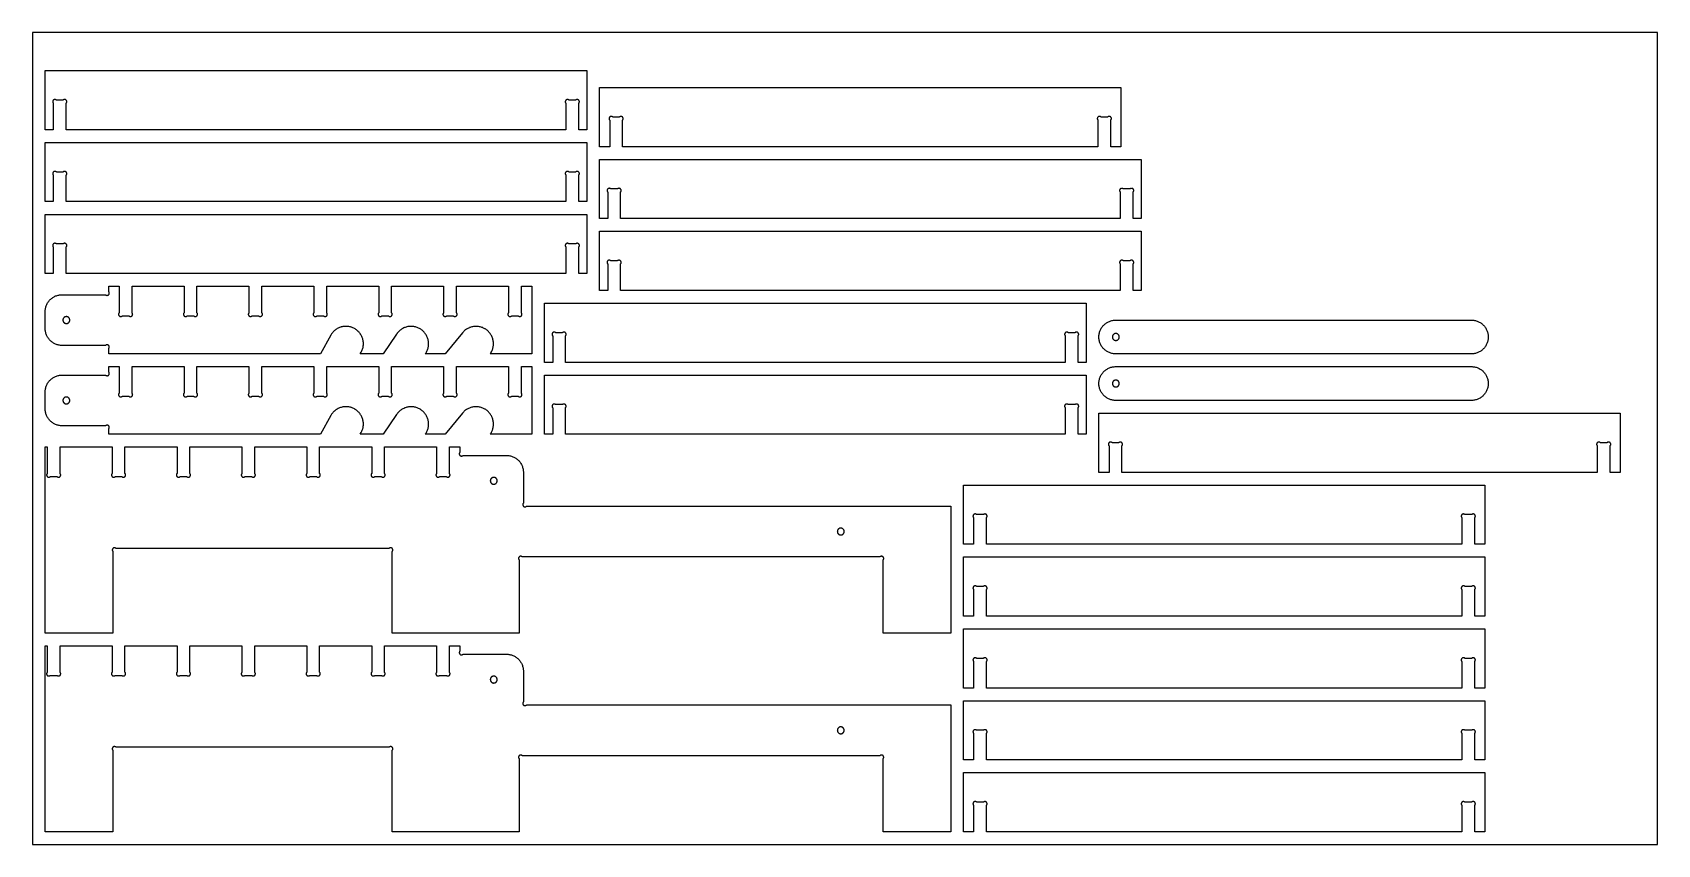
# Model space of a CAD drawing. Header units: inches. Extents: x 0 to 96, y 0 to 48.
import ezdxf

# ---------------------------------------------------------------- set-up
doc = ezdxf.new("R2010")
doc.units = ezdxf.units.IN
doc.header["$MEASUREMENT"] = 0
for name, color, linetype in [('CUT_INSIDE', 5, 'Continuous'), ('CUT_OUTSIDE', 1, 'Continuous'), ('SHEET_REF_DO_NOT_CUT', 8, 'Continuous')]:
    doc.layers.add(name, color=color, linetype=linetype)

msp = doc.modelspace()

# ---------------------------------------------------------------- linework, layer by layer
at = {"layer": 'CUT_INSIDE'}
for points in [[(2.2028, 31.01), (2.202, 31.0199), (2.2008, 31.0298), (2.1991, 31.0396), (2.1969, 31.0493), (2.1943, 31.0589), (2.1911, 31.0684), (2.1875, 31.0777), (2.1835, 31.0868), (2.179, 31.0957), (2.1741, 31.1044), (2.1688, 31.1128), (2.1631, 31.1209), (2.1569, 31.1288), (2.1504, 31.1363), (2.1435, 31.1435), (2.1363, 31.1504), (2.1288, 31.1569), (2.1209, 31.1631), (2.1128, 31.1688), (2.1044, 31.1741), (2.0957, 31.179), (2.0868, 31.1835), (2.0777, 31.1875), (2.0684, 31.1911), (2.0589, 31.1943), (2.0493, 31.1969), (2.0396, 31.1991), (2.0298, 31.2008), (2.0199, 31.202), (2.01, 31.2028), (2, 31.203), (1.99, 31.2028), (1.9801, 31.202), (1.9702, 31.2008), (1.9604, 31.1991), (1.9507, 31.1969), (1.9411, 31.1943), (1.9316, 31.1911), (1.9223, 31.1875), (1.9132, 31.1835), (1.9043, 31.179), (1.8956, 31.1741), (1.8872, 31.1688), (1.8791, 31.1631), (1.8712, 31.1569), (1.8637, 31.1504), (1.8565, 31.1435), (1.8496, 31.1363), (1.8431, 31.1288), (1.8369, 31.1209), (1.8312, 31.1128), (1.8259, 31.1044), (1.821, 31.0957), (1.8165, 31.0868), (1.8125, 31.0777), (1.8089, 31.0684), (1.8057, 31.0589), (1.8031, 31.0493), (1.8009, 31.0396), (1.7992, 31.0298), (1.798, 31.0199), (1.7972, 31.01), (1.797, 31), (1.7972, 30.99), (1.798, 30.9801), (1.7992, 30.9702), (1.8009, 30.9604), (1.8031, 30.9507), (1.8057, 30.9411), (1.8089, 30.9316), (1.8125, 30.9223), (1.8165, 30.9132), (1.821, 30.9043), (1.8259, 30.8956), (1.8312, 30.8872), (1.8369, 30.8791), (1.8431, 30.8712), (1.8496, 30.8637), (1.8565, 30.8565), (1.8637, 30.8496), (1.8712, 30.8431), (1.8791, 30.8369), (1.8872, 30.8312), (1.8956, 30.8259), (1.9043, 30.821), (1.9132, 30.8165), (1.9223, 30.8125), (1.9316, 30.8089), (1.9411, 30.8057), (1.9507, 30.8031), (1.9604, 30.8009), (1.9702, 30.7992), (1.9801, 30.798), (1.99, 30.7972), (2, 30.797), (2.01, 30.7972), (2.0199, 30.798), (2.0298, 30.7992), (2.0396, 30.8009), (2.0493, 30.8031), (2.0589, 30.8057), (2.0684, 30.8089), (2.0777, 30.8125), (2.0868, 30.8165), (2.0957, 30.821), (2.1044, 30.8259), (2.1128, 30.8312), (2.1209, 30.8369), (2.1288, 30.8431), (2.1363, 30.8496), (2.1435, 30.8565), (2.1504, 30.8637), (2.1569, 30.8712), (2.1631, 30.8791), (2.1688, 30.8872), (2.1741, 30.8956), (2.179, 30.9043), (2.1835, 30.9132), (2.1875, 30.9223), (2.1911, 30.9316), (2.1943, 30.9411), (2.1969, 30.9507), (2.1991, 30.9604), (2.2008, 30.9702), (2.202, 30.9801), (2.2028, 30.99), (2.203, 31)], [(64.2028, 30.01), (64.202, 30.0199), (64.2008, 30.0298), (64.1991, 30.0396), (64.1969, 30.0493), (64.1943, 30.0589), (64.1911, 30.0684), (64.1875, 30.0777), (64.1835, 30.0868), (64.179, 30.0957), (64.1741, 30.1044), (64.1688, 30.1128), (64.1631, 30.1209), (64.1569, 30.1288), (64.1504, 30.1363), (64.1435, 30.1435), (64.1363, 30.1504), (64.1288, 30.1569), (64.1209, 30.1631), (64.1128, 30.1688), (64.1044, 30.1741), (64.0957, 30.179), (64.0868, 30.1835), (64.0777, 30.1875), (64.0684, 30.1911), (64.0589, 30.1943), (64.0493, 30.1969), (64.0396, 30.1991), (64.0298, 30.2008), (64.0199, 30.202), (64.01, 30.2028), (64, 30.203), (63.99, 30.2028), (63.9801, 30.202), (63.9702, 30.2008), (63.9604, 30.1991), (63.9507, 30.1969), (63.9411, 30.1943), (63.9316, 30.1911), (63.9223, 30.1875), (63.9132, 30.1835), (63.9043, 30.179), (63.8956, 30.1741), (63.8872, 30.1688), (63.8791, 30.1631), (63.8712, 30.1569), (63.8637, 30.1504), (63.8565, 30.1435), (63.8496, 30.1363), (63.8431, 30.1288), (63.8369, 30.1209), (63.8312, 30.1128), (63.8259, 30.1044), (63.821, 30.0957), (63.8165, 30.0868), (63.8125, 30.0777), (63.8089, 30.0684), (63.8057, 30.0589), (63.8031, 30.0493), (63.8009, 30.0396), (63.7992, 30.0298), (63.798, 30.0199), (63.7972, 30.01), (63.797, 30), (63.7972, 29.99), (63.798, 29.9801), (63.7992, 29.9702), (63.8009, 29.9604), (63.8031, 29.9507), (63.8057, 29.9411), (63.8089, 29.9316), (63.8125, 29.9223), (63.8165, 29.9132), (63.821, 29.9043), (63.8259, 29.8956), (63.8312, 29.8872), (63.8369, 29.8791), (63.8431, 29.8712), (63.8496, 29.8637), (63.8565, 29.8565), (63.8637, 29.8496), (63.8712, 29.8431), (63.8791, 29.8369), (63.8872, 29.8312), (63.8956, 29.8259), (63.9043, 29.821), (63.9132, 29.8165), (63.9223, 29.8125), (63.9316, 29.8089), (63.9411, 29.8057), (63.9507, 29.8031), (63.9604, 29.8009), (63.9702, 29.7992), (63.9801, 29.798), (63.99, 29.7972), (64, 29.797), (64.01, 29.7972), (64.0199, 29.798), (64.0298, 29.7992), (64.0396, 29.8009), (64.0493, 29.8031), (64.0589, 29.8057), (64.0684, 29.8089), (64.0777, 29.8125), (64.0868, 29.8165), (64.0957, 29.821), (64.1044, 29.8259), (64.1128, 29.8312), (64.1209, 29.8369), (64.1288, 29.8431), (64.1363, 29.8496), (64.1435, 29.8565), (64.1504, 29.8637), (64.1569, 29.8712), (64.1631, 29.8791), (64.1688, 29.8872), (64.1741, 29.8956), (64.179, 29.9043), (64.1835, 29.9132), (64.1875, 29.9223), (64.1911, 29.9316), (64.1943, 29.9411), (64.1969, 29.9507), (64.1991, 29.9604), (64.2008, 29.9702), (64.202, 29.9801), (64.2028, 29.99), (64.203, 30)], [(64.2028, 27.26), (64.202, 27.2699), (64.2008, 27.2798), (64.1991, 27.2896), (64.1969, 27.2993), (64.1943, 27.3089), (64.1911, 27.3184), (64.1875, 27.3277), (64.1835, 27.3368), (64.179, 27.3457), (64.1741, 27.3544), (64.1688, 27.3628), (64.1631, 27.3709), (64.1569, 27.3788), (64.1504, 27.3863), (64.1435, 27.3935), (64.1363, 27.4004), (64.1288, 27.4069), (64.1209, 27.4131), (64.1128, 27.4188), (64.1044, 27.4241), (64.0957, 27.429), (64.0868, 27.4335), (64.0777, 27.4375), (64.0684, 27.4411), (64.0589, 27.4443), (64.0493, 27.4469), (64.0396, 27.4491), (64.0298, 27.4508), (64.0199, 27.452), (64.01, 27.4528), (64, 27.453), (63.99, 27.4528), (63.9801, 27.452), (63.9702, 27.4508), (63.9604, 27.4491), (63.9507, 27.4469), (63.9411, 27.4443), (63.9316, 27.4411), (63.9223, 27.4375), (63.9132, 27.4335), (63.9043, 27.429), (63.8956, 27.4241), (63.8872, 27.4188), (63.8791, 27.4131), (63.8712, 27.4069), (63.8637, 27.4004), (63.8565, 27.3935), (63.8496, 27.3863), (63.8431, 27.3788), (63.8369, 27.3709), (63.8312, 27.3628), (63.8259, 27.3544), (63.821, 27.3457), (63.8165, 27.3368), (63.8125, 27.3277), (63.8089, 27.3184), (63.8057, 27.3089), (63.8031, 27.2993), (63.8009, 27.2896), (63.7992, 27.2798), (63.798, 27.2699), (63.7972, 27.26), (63.797, 27.25), (63.7972, 27.24), (63.798, 27.2301), (63.7992, 27.2202), (63.8009, 27.2104), (63.8031, 27.2007), (63.8057, 27.1911), (63.8089, 27.1816), (63.8125, 27.1723), (63.8165, 27.1632), (63.821, 27.1543), (63.8259, 27.1456), (63.8312, 27.1372), (63.8369, 27.1291), (63.8431, 27.1212), (63.8496, 27.1137), (63.8565, 27.1065), (63.8637, 27.0996), (63.8712, 27.0931), (63.8791, 27.0869), (63.8872, 27.0812), (63.8956, 27.0759), (63.9043, 27.071), (63.9132, 27.0665), (63.9223, 27.0625), (63.9316, 27.0589), (63.9411, 27.0557), (63.9507, 27.0531), (63.9604, 27.0509), (63.9702, 27.0492), (63.9801, 27.048), (63.99, 27.0472), (64, 27.047), (64.01, 27.0472), (64.0199, 27.048), (64.0298, 27.0492), (64.0396, 27.0509), (64.0493, 27.0531), (64.0589, 27.0557), (64.0684, 27.0589), (64.0777, 27.0625), (64.0868, 27.0665), (64.0957, 27.071), (64.1044, 27.0759), (64.1128, 27.0812), (64.1209, 27.0869), (64.1288, 27.0931), (64.1363, 27.0996), (64.1435, 27.1065), (64.1504, 27.1137), (64.1569, 27.1212), (64.1631, 27.1291), (64.1688, 27.1372), (64.1741, 27.1456), (64.179, 27.1543), (64.1835, 27.1632), (64.1875, 27.1723), (64.1911, 27.1816), (64.1943, 27.1911), (64.1969, 27.2007), (64.1991, 27.2104), (64.2008, 27.2202), (64.202, 27.2301), (64.2028, 27.24), (64.203, 27.25)], [(2.2028, 26.26), (2.202, 26.2699), (2.2008, 26.2798), (2.1991, 26.2896), (2.1969, 26.2993), (2.1943, 26.3089), (2.1911, 26.3184), (2.1875, 26.3277), (2.1835, 26.3368), (2.179, 26.3457), (2.1741, 26.3544), (2.1688, 26.3628), (2.1631, 26.3709), (2.1569, 26.3788), (2.1504, 26.3863), (2.1435, 26.3935), (2.1363, 26.4004), (2.1288, 26.4069), (2.1209, 26.4131), (2.1128, 26.4188), (2.1044, 26.4241), (2.0957, 26.429), (2.0868, 26.4335), (2.0777, 26.4375), (2.0684, 26.4411), (2.0589, 26.4443), (2.0493, 26.4469), (2.0396, 26.4491), (2.0298, 26.4508), (2.0199, 26.452), (2.01, 26.4528), (2, 26.453), (1.99, 26.4528), (1.9801, 26.452), (1.9702, 26.4508), (1.9604, 26.4491), (1.9507, 26.4469), (1.9411, 26.4443), (1.9316, 26.4411), (1.9223, 26.4375), (1.9132, 26.4335), (1.9043, 26.429), (1.8956, 26.4241), (1.8872, 26.4188), (1.8791, 26.4131), (1.8712, 26.4069), (1.8637, 26.4004), (1.8565, 26.3935), (1.8496, 26.3863), (1.8431, 26.3788), (1.8369, 26.3709), (1.8312, 26.3628), (1.8259, 26.3544), (1.821, 26.3457), (1.8165, 26.3368), (1.8125, 26.3277), (1.8089, 26.3184), (1.8057, 26.3089), (1.8031, 26.2993), (1.8009, 26.2896), (1.7992, 26.2798), (1.798, 26.2699), (1.7972, 26.26), (1.797, 26.25), (1.7972, 26.24), (1.798, 26.2301), (1.7992, 26.2202), (1.8009, 26.2104), (1.8031, 26.2007), (1.8057, 26.1911), (1.8089, 26.1816), (1.8125, 26.1723), (1.8165, 26.1632), (1.821, 26.1543), (1.8259, 26.1456), (1.8312, 26.1372), (1.8369, 26.1291), (1.8431, 26.1212), (1.8496, 26.1137), (1.8565, 26.1065), (1.8637, 26.0996), (1.8712, 26.0931), (1.8791, 26.0869), (1.8872, 26.0812), (1.8956, 26.0759), (1.9043, 26.071), (1.9132, 26.0665), (1.9223, 26.0625), (1.9316, 26.0589), (1.9411, 26.0557), (1.9507, 26.0531), (1.9604, 26.0509), (1.9702, 26.0492), (1.9801, 26.048), (1.99, 26.0472), (2, 26.047), (2.01, 26.0472), (2.0199, 26.048), (2.0298, 26.0492), (2.0396, 26.0509), (2.0493, 26.0531), (2.0589, 26.0557), (2.0684, 26.0589), (2.0777, 26.0625), (2.0868, 26.0665), (2.0957, 26.071), (2.1044, 26.0759), (2.1128, 26.0812), (2.1209, 26.0869), (2.1288, 26.0931), (2.1363, 26.0996), (2.1435, 26.1065), (2.1504, 26.1137), (2.1569, 26.1212), (2.1631, 26.1291), (2.1688, 26.1372), (2.1741, 26.1456), (2.179, 26.1543), (2.1835, 26.1632), (2.1875, 26.1723), (2.1911, 26.1816), (2.1943, 26.1911), (2.1969, 26.2007), (2.1991, 26.2104), (2.2008, 26.2202), (2.202, 26.2301), (2.2028, 26.24), (2.203, 26.25)], [(27.452, 21.5199), (27.4508, 21.5298), (27.4491, 21.5396), (27.4469, 21.5493), (27.4443, 21.5589), (27.4411, 21.5684), (27.4375, 21.5777), (27.4335, 21.5868), (27.429, 21.5957), (27.4241, 21.6044), (27.4188, 21.6128), (27.4131, 21.6209), (27.4069, 21.6288), (27.4004, 21.6363), (27.3935, 21.6435), (27.3863, 21.6504), (27.3788, 21.6569), (27.3709, 21.6631), (27.3628, 21.6688), (27.3544, 21.6741), (27.3457, 21.679), (27.3368, 21.6835), (27.3277, 21.6875), (27.3184, 21.6911), (27.3089, 21.6943), (27.2993, 21.6969), (27.2896, 21.6991), (27.2798, 21.7008), (27.2699, 21.702), (27.26, 21.7028), (27.25, 21.703), (27.24, 21.7028), (27.2301, 21.702), (27.2202, 21.7008), (27.2104, 21.6991), (27.2007, 21.6969), (27.1911, 21.6943), (27.1816, 21.6911), (27.1723, 21.6875), (27.1632, 21.6835), (27.1543, 21.679), (27.1456, 21.6741), (27.1372, 21.6688), (27.1291, 21.6631), (27.1212, 21.6569), (27.1137, 21.6504), (27.1065, 21.6435), (27.0996, 21.6363), (27.0931, 21.6288), (27.0869, 21.6209), (27.0812, 21.6128), (27.0759, 21.6044), (27.071, 21.5957), (27.0665, 21.5868), (27.0625, 21.5777), (27.0589, 21.5684), (27.0557, 21.5589), (27.0531, 21.5493), (27.0509, 21.5396), (27.0492, 21.5298), (27.048, 21.5199), (27.0472, 21.51), (27.047, 21.5), (27.0472, 21.49), (27.048, 21.4801), (27.0492, 21.4702), (27.0509, 21.4604), (27.0531, 21.4507), (27.0557, 21.4411), (27.0589, 21.4316), (27.0625, 21.4223), (27.0665, 21.4132), (27.071, 21.4043), (27.0759, 21.3956), (27.0812, 21.3872), (27.0869, 21.3791), (27.0931, 21.3712), (27.0996, 21.3637), (27.1065, 21.3565), (27.1137, 21.3496), (27.1212, 21.3431), (27.1291, 21.3369), (27.1372, 21.3312), (27.1456, 21.3259), (27.1543, 21.321), (27.1632, 21.3165), (27.1723, 21.3125), (27.1816, 21.3089), (27.1911, 21.3057), (27.2007, 21.3031), (27.2104, 21.3009), (27.2202, 21.2992), (27.2301, 21.298), (27.24, 21.2972), (27.25, 21.297), (27.26, 21.2972), (27.2699, 21.298), (27.2798, 21.2992), (27.2896, 21.3009), (27.2993, 21.3031), (27.3089, 21.3057), (27.3184, 21.3089), (27.3277, 21.3125), (27.3368, 21.3165), (27.3457, 21.321), (27.3544, 21.3259), (27.3628, 21.3312), (27.3709, 21.3369), (27.3788, 21.3431), (27.3863, 21.3496), (27.3935, 21.3565), (27.4004, 21.3637), (27.4069, 21.3712), (27.4131, 21.3791), (27.4188, 21.3872), (27.4241, 21.3956), (27.429, 21.4043), (27.4335, 21.4132), (27.4375, 21.4223), (27.4411, 21.4316), (27.4443, 21.4411), (27.4469, 21.4507), (27.4491, 21.4604), (27.4508, 21.4702), (27.452, 21.4801), (27.4528, 21.49), (27.453, 21.5), (27.4528, 21.51)], [(47.9528, 18.51), (47.952, 18.5199), (47.9508, 18.5298), (47.9491, 18.5396), (47.9469, 18.5493), (47.9443, 18.5589), (47.9411, 18.5684), (47.9375, 18.5777), (47.9335, 18.5868), (47.929, 18.5957), (47.9241, 18.6044), (47.9188, 18.6128), (47.9131, 18.6209), (47.9069, 18.6288), (47.9004, 18.6363), (47.8935, 18.6435), (47.8863, 18.6504), (47.8788, 18.6569), (47.8709, 18.6631), (47.8628, 18.6688), (47.8544, 18.6741), (47.8457, 18.679), (47.8368, 18.6835), (47.8277, 18.6875), (47.8184, 18.6911), (47.8089, 18.6943), (47.7993, 18.6969), (47.7896, 18.6991), (47.7798, 18.7008), (47.7699, 18.702), (47.76, 18.7028), (47.75, 18.703), (47.74, 18.7028), (47.7301, 18.702), (47.7202, 18.7008), (47.7104, 18.6991), (47.7007, 18.6969), (47.6911, 18.6943), (47.6816, 18.6911), (47.6723, 18.6875), (47.6632, 18.6835), (47.6543, 18.679), (47.6456, 18.6741), (47.6372, 18.6688), (47.6291, 18.6631), (47.6212, 18.6569), (47.6137, 18.6504), (47.6065, 18.6435), (47.5996, 18.6363), (47.5931, 18.6288), (47.5869, 18.6209), (47.5812, 18.6128), (47.5759, 18.6044), (47.571, 18.5957), (47.5665, 18.5868), (47.5625, 18.5777), (47.5589, 18.5684), (47.5557, 18.5589), (47.5531, 18.5493), (47.5509, 18.5396), (47.5492, 18.5298), (47.548, 18.5199), (47.5472, 18.51), (47.547, 18.5), (47.5472, 18.49), (47.548, 18.4801), (47.5492, 18.4702), (47.5509, 18.4604), (47.5531, 18.4507), (47.5557, 18.4411), (47.5589, 18.4316), (47.5625, 18.4223), (47.5665, 18.4132), (47.571, 18.4043), (47.5759, 18.3956), (47.5812, 18.3872), (47.5869, 18.3791), (47.5931, 18.3712), (47.5996, 18.3637), (47.6065, 18.3565), (47.6137, 18.3496), (47.6212, 18.3431), (47.6291, 18.3369), (47.6372, 18.3312), (47.6456, 18.3259), (47.6543, 18.321), (47.6632, 18.3165), (47.6723, 18.3125), (47.6816, 18.3089), (47.6911, 18.3057), (47.7007, 18.3031), (47.7104, 18.3009), (47.7202, 18.2992), (47.7301, 18.298), (47.74, 18.2972), (47.75, 18.297), (47.76, 18.2972), (47.7699, 18.298), (47.7798, 18.2992), (47.7896, 18.3009), (47.7993, 18.3031), (47.8089, 18.3057), (47.8184, 18.3089), (47.8277, 18.3125), (47.8368, 18.3165), (47.8457, 18.321), (47.8544, 18.3259), (47.8628, 18.3312), (47.8709, 18.3369), (47.8788, 18.3431), (47.8863, 18.3496), (47.8935, 18.3565), (47.9004, 18.3637), (47.9069, 18.3712), (47.9131, 18.3791), (47.9188, 18.3872), (47.9241, 18.3956), (47.929, 18.4043), (47.9335, 18.4132), (47.9375, 18.4223), (47.9411, 18.4316), (47.9443, 18.4411), (47.9469, 18.4507), (47.9491, 18.4604), (47.9508, 18.4702), (47.952, 18.4801), (47.9528, 18.49), (47.953, 18.5)], [(27.452, 9.7699), (27.4508, 9.7798), (27.4491, 9.7896), (27.4469, 9.7993), (27.4443, 9.8089), (27.4411, 9.8184), (27.4375, 9.8277), (27.4335, 9.8368), (27.429, 9.8457), (27.4241, 9.8544), (27.4188, 9.8628), (27.4131, 9.8709), (27.4069, 9.8788), (27.4004, 9.8863), (27.3935, 9.8935), (27.3863, 9.9004), (27.3788, 9.9069), (27.3709, 9.9131), (27.3628, 9.9188), (27.3544, 9.9241), (27.3457, 9.929), (27.3368, 9.9335), (27.3277, 9.9375), (27.3184, 9.9411), (27.3089, 9.9443), (27.2993, 9.9469), (27.2896, 9.9491), (27.2798, 9.9508), (27.2699, 9.952), (27.26, 9.9528), (27.25, 9.953), (27.24, 9.9528), (27.2301, 9.952), (27.2202, 9.9508), (27.2104, 9.9491), (27.2007, 9.9469), (27.1911, 9.9443), (27.1816, 9.9411), (27.1723, 9.9375), (27.1632, 9.9335), (27.1543, 9.929), (27.1456, 9.9241), (27.1372, 9.9188), (27.1291, 9.9131), (27.1212, 9.9069), (27.1137, 9.9004), (27.1065, 9.8935), (27.0996, 9.8863), (27.0931, 9.8788), (27.0869, 9.8709), (27.0812, 9.8628), (27.0759, 9.8544), (27.071, 9.8457), (27.0665, 9.8368), (27.0625, 9.8277), (27.0589, 9.8184), (27.0557, 9.8089), (27.0531, 9.7993), (27.0509, 9.7896), (27.0492, 9.7798), (27.048, 9.7699), (27.0472, 9.76), (27.047, 9.75), (27.0472, 9.74), (27.048, 9.7301), (27.0492, 9.7202), (27.0509, 9.7104), (27.0531, 9.7007), (27.0557, 9.6911), (27.0589, 9.6816), (27.0625, 9.6723), (27.0665, 9.6632), (27.071, 9.6543), (27.0759, 9.6456), (27.0812, 9.6372), (27.0869, 9.6291), (27.0931, 9.6212), (27.0996, 9.6137), (27.1065, 9.6065), (27.1137, 9.5996), (27.1212, 9.5931), (27.1291, 9.5869), (27.1372, 9.5812), (27.1456, 9.5759), (27.1543, 9.571), (27.1632, 9.5665), (27.1723, 9.5625), (27.1816, 9.5589), (27.1911, 9.5557), (27.2007, 9.5531), (27.2104, 9.5509), (27.2202, 9.5492), (27.2301, 9.548), (27.24, 9.5472), (27.25, 9.547), (27.26, 9.5472), (27.2699, 9.548), (27.2798, 9.5492), (27.2896, 9.5509), (27.2993, 9.5531), (27.3089, 9.5557), (27.3184, 9.5589), (27.3277, 9.5625), (27.3368, 9.5665), (27.3457, 9.571), (27.3544, 9.5759), (27.3628, 9.5812), (27.3709, 9.5869), (27.3788, 9.5931), (27.3863, 9.5996), (27.3935, 9.6065), (27.4004, 9.6137), (27.4069, 9.6212), (27.4131, 9.6291), (27.4188, 9.6372), (27.4241, 9.6456), (27.429, 9.6543), (27.4335, 9.6632), (27.4375, 9.6723), (27.4411, 9.6816), (27.4443, 9.6911), (27.4469, 9.7007), (27.4491, 9.7104), (27.4508, 9.7202), (27.452, 9.7301), (27.4528, 9.74), (27.453, 9.75), (27.4528, 9.76)], [(47.9528, 6.76), (47.952, 6.7699), (47.9508, 6.7798), (47.9491, 6.7896), (47.9469, 6.7993), (47.9443, 6.8089), (47.9411, 6.8184), (47.9375, 6.8277), (47.9335, 6.8368), (47.929, 6.8457), (47.9241, 6.8544), (47.9188, 6.8628), (47.9131, 6.8709), (47.9069, 6.8788), (47.9004, 6.8863), (47.8935, 6.8935), (47.8863, 6.9004), (47.8788, 6.9069), (47.8709, 6.9131), (47.8628, 6.9188), (47.8544, 6.9241), (47.8457, 6.929), (47.8368, 6.9335), (47.8277, 6.9375), (47.8184, 6.9411), (47.8089, 6.9443), (47.7993, 6.9469), (47.7896, 6.9491), (47.7798, 6.9508), (47.7699, 6.952), (47.76, 6.9528), (47.75, 6.953), (47.74, 6.9528), (47.7301, 6.952), (47.7202, 6.9508), (47.7104, 6.9491), (47.7007, 6.9469), (47.6911, 6.9443), (47.6816, 6.9411), (47.6723, 6.9375), (47.6632, 6.9335), (47.6543, 6.929), (47.6456, 6.9241), (47.6372, 6.9188), (47.6291, 6.9131), (47.6212, 6.9069), (47.6137, 6.9004), (47.6065, 6.8935), (47.5996, 6.8863), (47.5931, 6.8788), (47.5869, 6.8709), (47.5812, 6.8628), (47.5759, 6.8544), (47.571, 6.8457), (47.5665, 6.8368), (47.5625, 6.8277), (47.5589, 6.8184), (47.5557, 6.8089), (47.5531, 6.7993), (47.5509, 6.7896), (47.5492, 6.7798), (47.548, 6.7699), (47.5472, 6.76), (47.547, 6.75), (47.5472, 6.74), (47.548, 6.7301), (47.5492, 6.7202), (47.5509, 6.7104), (47.5531, 6.7007), (47.5557, 6.6911), (47.5589, 6.6816), (47.5625, 6.6723), (47.5665, 6.6632), (47.571, 6.6543), (47.5759, 6.6456), (47.5812, 6.6372), (47.5869, 6.6291), (47.5931, 6.6212), (47.5996, 6.6137), (47.6065, 6.6065), (47.6137, 6.5996), (47.6212, 6.5931), (47.6291, 6.5869), (47.6372, 6.5812), (47.6456, 6.5759), (47.6543, 6.571), (47.6632, 6.5665), (47.6723, 6.5625), (47.6816, 6.5589), (47.6911, 6.5557), (47.7007, 6.5531), (47.7104, 6.5509), (47.7202, 6.5492), (47.7301, 6.548), (47.74, 6.5472), (47.75, 6.547), (47.76, 6.5472), (47.7699, 6.548), (47.7798, 6.5492), (47.7896, 6.5509), (47.7993, 6.5531), (47.8089, 6.5557), (47.8184, 6.5589), (47.8277, 6.5625), (47.8368, 6.5665), (47.8457, 6.571), (47.8544, 6.5759), (47.8628, 6.5812), (47.8709, 6.5869), (47.8788, 6.5931), (47.8863, 6.5996), (47.8935, 6.6065), (47.9004, 6.6137), (47.9069, 6.6212), (47.9131, 6.6291), (47.9188, 6.6372), (47.9241, 6.6456), (47.929, 6.6543), (47.9335, 6.6632), (47.9375, 6.6723), (47.9411, 6.6816), (47.9443, 6.6911), (47.9469, 6.7007), (47.9491, 6.7104), (47.9508, 6.7202), (47.952, 6.7301), (47.9528, 6.74), (47.953, 6.75)]]:
    msp.add_lwpolyline(points, close=True, dxfattribs=at)
at = {"layer": 'CUT_OUTSIDE'}
for points in [[(1.23, 42.25), (0.75, 42.25), (0.75, 45.75), (32.75, 45.75), (32.75, 42.25), (32.27, 42.25), (32.27, 43.8162), (32.2744, 43.8208), (32.2786, 43.8256), (32.2825, 43.8306), (32.2862, 43.8359), (32.2896, 43.8412), (32.2927, 43.8468), (32.2956, 43.8525), (32.2982, 43.8583), (32.3005, 43.8643), (32.3025, 43.8703), (32.3042, 43.8765), (32.3056, 43.8827), (32.3067, 43.889), (32.3075, 43.8953), (32.3079, 43.9017), (32.3081, 43.9081), (32.3079, 43.9145), (32.3075, 43.9208), (32.3067, 43.9272), (32.3056, 43.9334), (32.3042, 43.9397), (32.3025, 43.9458), (32.3005, 43.9519), (32.2982, 43.9578), (32.2956, 43.9637), (32.2927, 43.9694), (32.2896, 43.9749), (32.2862, 43.9803), (32.2825, 43.9855), (32.2786, 43.9905), (32.2744, 43.9954), (32.27, 44), (32.2654, 44.0044), (32.2605, 44.0086), (32.2555, 44.0125), (32.2503, 44.0162), (32.2449, 44.0196), (32.2394, 44.0227), (32.2337, 44.0256), (32.2278, 44.0282), (32.2219, 44.0305), (32.2158, 44.0325), (32.2097, 44.0342), (32.2034, 44.0356), (32.1972, 44.0367), (32.1908, 44.0375), (32.1845, 44.0379), (32.1781, 44.0381), (32.1717, 44.0379), (32.1653, 44.0375), (32.159, 44.0367), (32.1527, 44.0356), (32.1465, 44.0342), (32.1403, 44.0325), (32.1343, 44.0305), (32.1283, 44.0282), (32.1225, 44.0256), (32.1168, 44.0227), (32.1112, 44.0196), (32.1059, 44.0162), (32.1006, 44.0125), (32.0956, 44.0086), (32.0908, 44.0044), (32.0862, 44), (31.6948, 44), (31.6902, 44.0044), (31.6854, 44.0086), (31.6804, 44.0125), (31.6751, 44.0162), (31.6698, 44.0196), (31.6642, 44.0227), (31.6585, 44.0256), (31.6527, 44.0282), (31.6467, 44.0305), (31.6407, 44.0325), (31.6345, 44.0342), (31.6283, 44.0356), (31.622, 44.0367), (31.6157, 44.0375), (31.6093, 44.0379), (31.6029, 44.0381), (31.5965, 44.0379), (31.5902, 44.0375), (31.5838, 44.0367), (31.5776, 44.0356), (31.5713, 44.0342), (31.5652, 44.0325), (31.5591, 44.0305), (31.5532, 44.0282), (31.5473, 44.0256), (31.5416, 44.0227), (31.5361, 44.0196), (31.5307, 44.0162), (31.5255, 44.0125), (31.5205, 44.0086), (31.5156, 44.0044), (31.511, 44), (31.5066, 43.9954), (31.5024, 43.9905), (31.4985, 43.9855), (31.4948, 43.9803), (31.4914, 43.9749), (31.4883, 43.9694), (31.4854, 43.9637), (31.4828, 43.9578), (31.4805, 43.9519), (31.4785, 43.9458), (31.4768, 43.9397), (31.4754, 43.9334), (31.4743, 43.9272), (31.4735, 43.9208), (31.4731, 43.9145), (31.4729, 43.9081), (31.4731, 43.9017), (31.4735, 43.8953), (31.4743, 43.889), (31.4754, 43.8827), (31.4768, 43.8765), (31.4785, 43.8703), (31.4805, 43.8643), (31.4828, 43.8583), (31.4854, 43.8525), (31.4883, 43.8468), (31.4914, 43.8412), (31.4948, 43.8359), (31.4985, 43.8306), (31.5024, 43.8256), (31.5066, 43.8208), (31.511, 43.8162), (31.511, 42.25), (1.989, 42.25), (1.989, 43.8162), (1.9934, 43.8208), (1.9976, 43.8256), (2.0015, 43.8306), (2.0052, 43.8359), (2.0086, 43.8412), (2.0117, 43.8468), (2.0146, 43.8525), (2.0172, 43.8583), (2.0195, 43.8643), (2.0215, 43.8703), (2.0232, 43.8765), (2.0246, 43.8827), (2.0257, 43.889), (2.0265, 43.8953), (2.0269, 43.9017), (2.0271, 43.9081), (2.0269, 43.9145), (2.0265, 43.9208), (2.0257, 43.9272), (2.0246, 43.9334), (2.0232, 43.9397), (2.0215, 43.9458), (2.0195, 43.9519), (2.0172, 43.9578), (2.0146, 43.9637), (2.0117, 43.9694), (2.0086, 43.9749), (2.0052, 43.9803), (2.0015, 43.9855), (1.9976, 43.9905), (1.9934, 43.9954), (1.989, 44), (1.9844, 44.0044), (1.9795, 44.0086), (1.9745, 44.0125), (1.9693, 44.0162), (1.9639, 44.0196), (1.9584, 44.0227), (1.9527, 44.0256), (1.9468, 44.0282), (1.9409, 44.0305), (1.9348, 44.0325), (1.9287, 44.0342), (1.9224, 44.0356), (1.9162, 44.0367), (1.9098, 44.0375), (1.9035, 44.0379), (1.8971, 44.0381), (1.8907, 44.0379), (1.8843, 44.0375), (1.878, 44.0367), (1.8717, 44.0356), (1.8655, 44.0342), (1.8593, 44.0325), (1.8533, 44.0305), (1.8473, 44.0282), (1.8415, 44.0256), (1.8358, 44.0227), (1.8302, 44.0196), (1.8249, 44.0162), (1.8196, 44.0125), (1.8146, 44.0086), (1.8098, 44.0044), (1.8052, 44), (1.4138, 44), (1.4092, 44.0044), (1.4044, 44.0086), (1.3994, 44.0125), (1.3941, 44.0162), (1.3888, 44.0196), (1.3832, 44.0227), (1.3775, 44.0256), (1.3717, 44.0282), (1.3657, 44.0305), (1.3597, 44.0325), (1.3535, 44.0342), (1.3473, 44.0356), (1.341, 44.0367), (1.3347, 44.0375), (1.3283, 44.0379), (1.3219, 44.0381), (1.3155, 44.0379), (1.3092, 44.0375), (1.3028, 44.0367), (1.2966, 44.0356), (1.2903, 44.0342), (1.2842, 44.0325), (1.2781, 44.0305), (1.2722, 44.0282), (1.2663, 44.0256), (1.2606, 44.0227), (1.2551, 44.0196), (1.2497, 44.0162), (1.2445, 44.0125), (1.2395, 44.0086), (1.2346, 44.0044), (1.23, 44), (1.2256, 43.9954), (1.2214, 43.9905), (1.2175, 43.9855), (1.2138, 43.9803), (1.2104, 43.9749), (1.2073, 43.9694), (1.2044, 43.9637), (1.2018, 43.9578), (1.1995, 43.9519), (1.1975, 43.9458), (1.1958, 43.9397), (1.1944, 43.9334), (1.1933, 43.9272), (1.1925, 43.9208), (1.1921, 43.9145), (1.1919, 43.9081), (1.1921, 43.9017), (1.1925, 43.8953), (1.1933, 43.889), (1.1944, 43.8827), (1.1958, 43.8765), (1.1975, 43.8703), (1.1995, 43.8643), (1.2018, 43.8583), (1.2044, 43.8525), (1.2073, 43.8468), (1.2104, 43.8412), (1.2138, 43.8359), (1.2175, 43.8306), (1.2214, 43.8256), (1.2256, 43.8208), (1.23, 43.8162)], [(34.099, 41.25), (33.5, 41.25), (33.5, 44.75), (64.3, 44.75), (64.3, 41.25), (63.701, 41.25), (63.701, 42.8162), (63.7054, 42.8208), (63.7096, 42.8256), (63.7135, 42.8306), (63.7172, 42.8359), (63.7206, 42.8412), (63.7237, 42.8468), (63.7266, 42.8525), (63.7292, 42.8583), (63.7315, 42.8643), (63.7335, 42.8703), (63.7352, 42.8765), (63.7366, 42.8827), (63.7377, 42.889), (63.7385, 42.8953), (63.7389, 42.9017), (63.7391, 42.9081), (63.7389, 42.9145), (63.7385, 42.9208), (63.7377, 42.9272), (63.7366, 42.9334), (63.7352, 42.9397), (63.7335, 42.9458), (63.7315, 42.9519), (63.7292, 42.9578), (63.7266, 42.9637), (63.7237, 42.9694), (63.7206, 42.9749), (63.7172, 42.9803), (63.7135, 42.9855), (63.7096, 42.9905), (63.7054, 42.9954), (63.701, 43), (63.6964, 43.0044), (63.6915, 43.0086), (63.6865, 43.0125), (63.6813, 43.0162), (63.6759, 43.0196), (63.6704, 43.0227), (63.6647, 43.0256), (63.6588, 43.0282), (63.6529, 43.0305), (63.6468, 43.0325), (63.6407, 43.0342), (63.6344, 43.0356), (63.6282, 43.0367), (63.6218, 43.0375), (63.6155, 43.0379), (63.6091, 43.0381), (63.6027, 43.0379), (63.5963, 43.0375), (63.59, 43.0367), (63.5837, 43.0356), (63.5775, 43.0342), (63.5713, 43.0325), (63.5653, 43.0305), (63.5593, 43.0282), (63.5535, 43.0256), (63.5478, 43.0227), (63.5422, 43.0196), (63.5369, 43.0162), (63.5316, 43.0125), (63.5266, 43.0086), (63.5218, 43.0044), (63.5172, 43), (63.1258, 43), (63.1212, 43.0044), (63.1164, 43.0086), (63.1114, 43.0125), (63.1061, 43.0162), (63.1008, 43.0196), (63.0952, 43.0227), (63.0895, 43.0256), (63.0837, 43.0282), (63.0777, 43.0305), (63.0717, 43.0325), (63.0655, 43.0342), (63.0593, 43.0356), (63.053, 43.0367), (63.0467, 43.0375), (63.0403, 43.0379), (63.0339, 43.0381), (63.0275, 43.0379), (63.0212, 43.0375), (63.0148, 43.0367), (63.0086, 43.0356), (63.0023, 43.0342), (62.9962, 43.0325), (62.9901, 43.0305), (62.9842, 43.0282), (62.9783, 43.0256), (62.9726, 43.0227), (62.9671, 43.0196), (62.9617, 43.0162), (62.9565, 43.0125), (62.9515, 43.0086), (62.9466, 43.0044), (62.942, 43), (62.9376, 42.9954), (62.9334, 42.9905), (62.9295, 42.9855), (62.9258, 42.9803), (62.9224, 42.9749), (62.9193, 42.9694), (62.9164, 42.9637), (62.9138, 42.9578), (62.9115, 42.9519), (62.9095, 42.9458), (62.9078, 42.9397), (62.9064, 42.9334), (62.9053, 42.9272), (62.9045, 42.9208), (62.9041, 42.9145), (62.9039, 42.9081), (62.9041, 42.9017), (62.9045, 42.8953), (62.9053, 42.889), (62.9064, 42.8827), (62.9078, 42.8765), (62.9095, 42.8703), (62.9115, 42.8643), (62.9138, 42.8583), (62.9164, 42.8525), (62.9193, 42.8468), (62.9224, 42.8412), (62.9258, 42.8359), (62.9295, 42.8306), (62.9334, 42.8256), (62.9376, 42.8208), (62.942, 42.8162), (62.942, 41.25), (34.858, 41.25), (34.858, 42.8162), (34.8624, 42.8208), (34.8666, 42.8256), (34.8705, 42.8306), (34.8742, 42.8359), (34.8776, 42.8412), (34.8807, 42.8468), (34.8836, 42.8525), (34.8862, 42.8583), (34.8885, 42.8643), (34.8905, 42.8703), (34.8922, 42.8765), (34.8936, 42.8827), (34.8947, 42.889), (34.8955, 42.8953), (34.8959, 42.9017), (34.8961, 42.9081), (34.8959, 42.9145), (34.8955, 42.9208), (34.8947, 42.9272), (34.8936, 42.9334), (34.8922, 42.9397), (34.8905, 42.9458), (34.8885, 42.9519), (34.8862, 42.9578), (34.8836, 42.9637), (34.8807, 42.9694), (34.8776, 42.9749), (34.8742, 42.9803), (34.8705, 42.9855), (34.8666, 42.9905), (34.8624, 42.9954), (34.858, 43), (34.8534, 43.0044), (34.8485, 43.0086), (34.8435, 43.0125), (34.8383, 43.0162), (34.8329, 43.0196), (34.8274, 43.0227), (34.8217, 43.0256), (34.8158, 43.0282), (34.8099, 43.0305), (34.8038, 43.0325), (34.7977, 43.0342), (34.7914, 43.0356), (34.7852, 43.0367), (34.7788, 43.0375), (34.7725, 43.0379), (34.7661, 43.0381), (34.7597, 43.0379), (34.7533, 43.0375), (34.747, 43.0367), (34.7407, 43.0356), (34.7345, 43.0342), (34.7283, 43.0325), (34.7223, 43.0305), (34.7163, 43.0282), (34.7105, 43.0256), (34.7048, 43.0227), (34.6992, 43.0196), (34.6939, 43.0162), (34.6886, 43.0125), (34.6836, 43.0086), (34.6788, 43.0044), (34.6742, 43), (34.2828, 43), (34.2782, 43.0044), (34.2734, 43.0086), (34.2684, 43.0125), (34.2631, 43.0162), (34.2578, 43.0196), (34.2522, 43.0227), (34.2465, 43.0256), (34.2407, 43.0282), (34.2347, 43.0305), (34.2287, 43.0325), (34.2225, 43.0342), (34.2163, 43.0356), (34.21, 43.0367), (34.2037, 43.0375), (34.1973, 43.0379), (34.1909, 43.0381), (34.1845, 43.0379), (34.1782, 43.0375), (34.1718, 43.0367), (34.1656, 43.0356), (34.1593, 43.0342), (34.1532, 43.0325), (34.1471, 43.0305), (34.1412, 43.0282), (34.1353, 43.0256), (34.1296, 43.0227), (34.1241, 43.0196), (34.1187, 43.0162), (34.1135, 43.0125), (34.1085, 43.0086), (34.1036, 43.0044), (34.099, 43), (34.0946, 42.9954), (34.0904, 42.9905), (34.0865, 42.9855), (34.0828, 42.9803), (34.0794, 42.9749), (34.0763, 42.9694), (34.0734, 42.9637), (34.0708, 42.9578), (34.0685, 42.9519), (34.0665, 42.9458), (34.0648, 42.9397), (34.0634, 42.9334), (34.0623, 42.9272), (34.0615, 42.9208), (34.0611, 42.9145), (34.0609, 42.9081), (34.0611, 42.9017), (34.0615, 42.8953), (34.0623, 42.889), (34.0634, 42.8827), (34.0648, 42.8765), (34.0665, 42.8703), (34.0685, 42.8643), (34.0708, 42.8583), (34.0734, 42.8525), (34.0763, 42.8468), (34.0794, 42.8412), (34.0828, 42.8359), (34.0865, 42.8306), (34.0904, 42.8256), (34.0946, 42.8208), (34.099, 42.8162)], [(1.23, 38), (0.75, 38), (0.75, 41.5), (32.75, 41.5), (32.75, 38), (32.27, 38), (32.27, 39.5662), (32.2744, 39.5708), (32.2786, 39.5756), (32.2825, 39.5806), (32.2862, 39.5859), (32.2896, 39.5912), (32.2927, 39.5968), (32.2956, 39.6025), (32.2982, 39.6083), (32.3005, 39.6143), (32.3025, 39.6203), (32.3042, 39.6265), (32.3056, 39.6327), (32.3067, 39.639), (32.3075, 39.6453), (32.3079, 39.6517), (32.3081, 39.6581), (32.3079, 39.6645), (32.3075, 39.6708), (32.3067, 39.6772), (32.3056, 39.6834), (32.3042, 39.6897), (32.3025, 39.6958), (32.3005, 39.7019), (32.2982, 39.7078), (32.2956, 39.7137), (32.2927, 39.7194), (32.2896, 39.7249), (32.2862, 39.7303), (32.2825, 39.7355), (32.2786, 39.7405), (32.2744, 39.7454), (32.27, 39.75), (32.2654, 39.7544), (32.2605, 39.7586), (32.2555, 39.7625), (32.2503, 39.7662), (32.2449, 39.7696), (32.2394, 39.7727), (32.2337, 39.7756), (32.2278, 39.7782), (32.2219, 39.7805), (32.2158, 39.7825), (32.2097, 39.7842), (32.2034, 39.7856), (32.1972, 39.7867), (32.1908, 39.7875), (32.1845, 39.7879), (32.1781, 39.7881), (32.1717, 39.7879), (32.1653, 39.7875), (32.159, 39.7867), (32.1527, 39.7856), (32.1465, 39.7842), (32.1403, 39.7825), (32.1343, 39.7805), (32.1283, 39.7782), (32.1225, 39.7756), (32.1168, 39.7727), (32.1112, 39.7696), (32.1059, 39.7662), (32.1006, 39.7625), (32.0956, 39.7586), (32.0908, 39.7544), (32.0862, 39.75), (31.6948, 39.75), (31.6902, 39.7544), (31.6854, 39.7586), (31.6804, 39.7625), (31.6751, 39.7662), (31.6698, 39.7696), (31.6642, 39.7727), (31.6585, 39.7756), (31.6527, 39.7782), (31.6467, 39.7805), (31.6407, 39.7825), (31.6345, 39.7842), (31.6283, 39.7856), (31.622, 39.7867), (31.6157, 39.7875), (31.6093, 39.7879), (31.6029, 39.7881), (31.5965, 39.7879), (31.5902, 39.7875), (31.5838, 39.7867), (31.5776, 39.7856), (31.5713, 39.7842), (31.5652, 39.7825), (31.5591, 39.7805), (31.5532, 39.7782), (31.5473, 39.7756), (31.5416, 39.7727), (31.5361, 39.7696), (31.5307, 39.7662), (31.5255, 39.7625), (31.5205, 39.7586), (31.5156, 39.7544), (31.511, 39.75), (31.5066, 39.7454), (31.5024, 39.7405), (31.4985, 39.7355), (31.4948, 39.7303), (31.4914, 39.7249), (31.4883, 39.7194), (31.4854, 39.7137), (31.4828, 39.7078), (31.4805, 39.7019), (31.4785, 39.6958), (31.4768, 39.6897), (31.4754, 39.6834), (31.4743, 39.6772), (31.4735, 39.6708), (31.4731, 39.6645), (31.4729, 39.6581), (31.4731, 39.6517), (31.4735, 39.6453), (31.4743, 39.639), (31.4754, 39.6327), (31.4768, 39.6265), (31.4785, 39.6203), (31.4805, 39.6143), (31.4828, 39.6083), (31.4854, 39.6025), (31.4883, 39.5968), (31.4914, 39.5912), (31.4948, 39.5859), (31.4985, 39.5806), (31.5024, 39.5756), (31.5066, 39.5708), (31.511, 39.5662), (31.511, 38), (1.989, 38), (1.989, 39.5662), (1.9934, 39.5708), (1.9976, 39.5756), (2.0015, 39.5806), (2.0052, 39.5859), (2.0086, 39.5912), (2.0117, 39.5968), (2.0146, 39.6025), (2.0172, 39.6083), (2.0195, 39.6143), (2.0215, 39.6203), (2.0232, 39.6265), (2.0246, 39.6327), (2.0257, 39.639), (2.0265, 39.6453), (2.0269, 39.6517), (2.0271, 39.6581), (2.0269, 39.6645), (2.0265, 39.6708), (2.0257, 39.6772), (2.0246, 39.6834), (2.0232, 39.6897), (2.0215, 39.6958), (2.0195, 39.7019), (2.0172, 39.7078), (2.0146, 39.7137), (2.0117, 39.7194), (2.0086, 39.7249), (2.0052, 39.7303), (2.0015, 39.7355), (1.9976, 39.7405), (1.9934, 39.7454), (1.989, 39.75), (1.9844, 39.7544), (1.9795, 39.7586), (1.9745, 39.7625), (1.9693, 39.7662), (1.9639, 39.7696), (1.9584, 39.7727), (1.9527, 39.7756), (1.9468, 39.7782), (1.9409, 39.7805), (1.9348, 39.7825), (1.9287, 39.7842), (1.9224, 39.7856), (1.9162, 39.7867), (1.9098, 39.7875), (1.9035, 39.7879), (1.8971, 39.7881), (1.8907, 39.7879), (1.8843, 39.7875), (1.878, 39.7867), (1.8717, 39.7856), (1.8655, 39.7842), (1.8593, 39.7825), (1.8533, 39.7805), (1.8473, 39.7782), (1.8415, 39.7756), (1.8358, 39.7727), (1.8302, 39.7696), (1.8249, 39.7662), (1.8196, 39.7625), (1.8146, 39.7586), (1.8098, 39.7544), (1.8052, 39.75), (1.4138, 39.75), (1.4092, 39.7544), (1.4044, 39.7586), (1.3994, 39.7625), (1.3941, 39.7662), (1.3888, 39.7696), (1.3832, 39.7727), (1.3775, 39.7756), (1.3717, 39.7782), (1.3657, 39.7805), (1.3597, 39.7825), (1.3535, 39.7842), (1.3473, 39.7856), (1.341, 39.7867), (1.3347, 39.7875), (1.3283, 39.7879), (1.3219, 39.7881), (1.3155, 39.7879), (1.3092, 39.7875), (1.3028, 39.7867), (1.2966, 39.7856), (1.2903, 39.7842), (1.2842, 39.7825), (1.2781, 39.7805), (1.2722, 39.7782), (1.2663, 39.7756), (1.2606, 39.7727), (1.2551, 39.7696), (1.2497, 39.7662), (1.2445, 39.7625), (1.2395, 39.7586), (1.2346, 39.7544), (1.23, 39.75), (1.2256, 39.7454), (1.2214, 39.7405), (1.2175, 39.7355), (1.2138, 39.7303), (1.2104, 39.7249), (1.2073, 39.7194), (1.2044, 39.7137), (1.2018, 39.7078), (1.1995, 39.7019), (1.1975, 39.6958), (1.1958, 39.6897), (1.1944, 39.6834), (1.1933, 39.6772), (1.1925, 39.6708), (1.1921, 39.6645), (1.1919, 39.6581), (1.1921, 39.6517), (1.1925, 39.6453), (1.1933, 39.639), (1.1944, 39.6327), (1.1958, 39.6265), (1.1975, 39.6203), (1.1995, 39.6143), (1.2018, 39.6083), (1.2044, 39.6025), (1.2073, 39.5968), (1.2104, 39.5912), (1.2138, 39.5859), (1.2175, 39.5806), (1.2214, 39.5756), (1.2256, 39.5708), (1.23, 39.5662)], [(33.98, 37), (33.5, 37), (33.5, 40.5), (65.5, 40.5), (65.5, 37), (65.02, 37), (65.02, 38.5662), (65.0244, 38.5708), (65.0286, 38.5756), (65.0325, 38.5806), (65.0362, 38.5859), (65.0396, 38.5912), (65.0427, 38.5968), (65.0456, 38.6025), (65.0482, 38.6083), (65.0505, 38.6143), (65.0525, 38.6203), (65.0542, 38.6265), (65.0556, 38.6327), (65.0567, 38.639), (65.0575, 38.6453), (65.0579, 38.6517), (65.0581, 38.6581), (65.0579, 38.6645), (65.0575, 38.6708), (65.0567, 38.6772), (65.0556, 38.6834), (65.0542, 38.6897), (65.0525, 38.6958), (65.0505, 38.7019), (65.0482, 38.7078), (65.0456, 38.7137), (65.0427, 38.7194), (65.0396, 38.7249), (65.0362, 38.7303), (65.0325, 38.7355), (65.0286, 38.7405), (65.0244, 38.7454), (65.02, 38.75), (65.0154, 38.7544), (65.0105, 38.7586), (65.0055, 38.7625), (65.0003, 38.7662), (64.9949, 38.7696), (64.9894, 38.7727), (64.9837, 38.7756), (64.9778, 38.7782), (64.9719, 38.7805), (64.9658, 38.7825), (64.9597, 38.7842), (64.9534, 38.7856), (64.9472, 38.7867), (64.9408, 38.7875), (64.9345, 38.7879), (64.9281, 38.7881), (64.9217, 38.7879), (64.9153, 38.7875), (64.909, 38.7867), (64.9027, 38.7856), (64.8965, 38.7842), (64.8903, 38.7825), (64.8843, 38.7805), (64.8783, 38.7782), (64.8725, 38.7756), (64.8668, 38.7727), (64.8612, 38.7696), (64.8559, 38.7662), (64.8506, 38.7625), (64.8456, 38.7586), (64.8408, 38.7544), (64.8362, 38.75), (64.4448, 38.75), (64.4402, 38.7544), (64.4354, 38.7586), (64.4304, 38.7625), (64.4251, 38.7662), (64.4198, 38.7696), (64.4142, 38.7727), (64.4085, 38.7756), (64.4027, 38.7782), (64.3967, 38.7805), (64.3907, 38.7825), (64.3845, 38.7842), (64.3783, 38.7856), (64.372, 38.7867), (64.3657, 38.7875), (64.3593, 38.7879), (64.3529, 38.7881), (64.3465, 38.7879), (64.3402, 38.7875), (64.3338, 38.7867), (64.3276, 38.7856), (64.3213, 38.7842), (64.3152, 38.7825), (64.3091, 38.7805), (64.3032, 38.7782), (64.2973, 38.7756), (64.2916, 38.7727), (64.2861, 38.7696), (64.2807, 38.7662), (64.2755, 38.7625), (64.2705, 38.7586), (64.2656, 38.7544), (64.261, 38.75), (64.2566, 38.7454), (64.2524, 38.7405), (64.2485, 38.7355), (64.2448, 38.7303), (64.2414, 38.7249), (64.2383, 38.7194), (64.2354, 38.7137), (64.2328, 38.7078), (64.2305, 38.7019), (64.2285, 38.6958), (64.2268, 38.6897), (64.2254, 38.6834), (64.2243, 38.6772), (64.2235, 38.6708), (64.2231, 38.6645), (64.2229, 38.6581), (64.2231, 38.6517), (64.2235, 38.6453), (64.2243, 38.639), (64.2254, 38.6327), (64.2268, 38.6265), (64.2285, 38.6203), (64.2305, 38.6143), (64.2328, 38.6083), (64.2354, 38.6025), (64.2383, 38.5968), (64.2414, 38.5912), (64.2448, 38.5859), (64.2485, 38.5806), (64.2524, 38.5756), (64.2566, 38.5708), (64.261, 38.5662), (64.261, 37), (34.739, 37), (34.739, 38.5662), (34.7434, 38.5708), (34.7476, 38.5756), (34.7515, 38.5806), (34.7552, 38.5859), (34.7586, 38.5912), (34.7617, 38.5968), (34.7646, 38.6025), (34.7672, 38.6083), (34.7695, 38.6143), (34.7715, 38.6203), (34.7732, 38.6265), (34.7746, 38.6327), (34.7757, 38.639), (34.7765, 38.6453), (34.7769, 38.6517), (34.7771, 38.6581), (34.7769, 38.6645), (34.7765, 38.6708), (34.7757, 38.6772), (34.7746, 38.6834), (34.7732, 38.6897), (34.7715, 38.6958), (34.7695, 38.7019), (34.7672, 38.7078), (34.7646, 38.7137), (34.7617, 38.7194), (34.7586, 38.7249), (34.7552, 38.7303), (34.7515, 38.7355), (34.7476, 38.7405), (34.7434, 38.7454), (34.739, 38.75), (34.7344, 38.7544), (34.7295, 38.7586), (34.7245, 38.7625), (34.7193, 38.7662), (34.7139, 38.7696), (34.7084, 38.7727), (34.7027, 38.7756), (34.6968, 38.7782), (34.6909, 38.7805), (34.6848, 38.7825), (34.6787, 38.7842), (34.6724, 38.7856), (34.6662, 38.7867), (34.6598, 38.7875), (34.6535, 38.7879), (34.6471, 38.7881), (34.6407, 38.7879), (34.6343, 38.7875), (34.628, 38.7867), (34.6217, 38.7856), (34.6155, 38.7842), (34.6093, 38.7825), (34.6033, 38.7805), (34.5973, 38.7782), (34.5915, 38.7756), (34.5858, 38.7727), (34.5802, 38.7696), (34.5749, 38.7662), (34.5696, 38.7625), (34.5646, 38.7586), (34.5598, 38.7544), (34.5552, 38.75), (34.1638, 38.75), (34.1592, 38.7544), (34.1544, 38.7586), (34.1494, 38.7625), (34.1441, 38.7662), (34.1388, 38.7696), (34.1332, 38.7727), (34.1275, 38.7756), (34.1217, 38.7782), (34.1157, 38.7805), (34.1097, 38.7825), (34.1035, 38.7842), (34.0973, 38.7856), (34.091, 38.7867), (34.0847, 38.7875), (34.0783, 38.7879), (34.0719, 38.7881), (34.0655, 38.7879), (34.0592, 38.7875), (34.0528, 38.7867), (34.0466, 38.7856), (34.0403, 38.7842), (34.0342, 38.7825), (34.0281, 38.7805), (34.0222, 38.7782), (34.0163, 38.7756), (34.0106, 38.7727), (34.0051, 38.7696), (33.9997, 38.7662), (33.9945, 38.7625), (33.9895, 38.7586), (33.9846, 38.7544), (33.98, 38.75), (33.9756, 38.7454), (33.9714, 38.7405), (33.9675, 38.7355), (33.9638, 38.7303), (33.9604, 38.7249), (33.9573, 38.7194), (33.9544, 38.7137), (33.9518, 38.7078), (33.9495, 38.7019), (33.9475, 38.6958), (33.9458, 38.6897), (33.9444, 38.6834), (33.9433, 38.6772), (33.9425, 38.6708), (33.9421, 38.6645), (33.9419, 38.6581), (33.9421, 38.6517), (33.9425, 38.6453), (33.9433, 38.639), (33.9444, 38.6327), (33.9458, 38.6265), (33.9475, 38.6203), (33.9495, 38.6143), (33.9518, 38.6083), (33.9544, 38.6025), (33.9573, 38.5968), (33.9604, 38.5912), (33.9638, 38.5859), (33.9675, 38.5806), (33.9714, 38.5756), (33.9756, 38.5708), (33.98, 38.5662)], [(1.23, 33.75), (0.75, 33.75), (0.75, 37.25), (32.75, 37.25), (32.75, 33.75), (32.27, 33.75), (32.27, 35.3162), (32.2744, 35.3208), (32.2786, 35.3256), (32.2825, 35.3306), (32.2862, 35.3359), (32.2896, 35.3412), (32.2927, 35.3468), (32.2956, 35.3525), (32.2982, 35.3583), (32.3005, 35.3643), (32.3025, 35.3703), (32.3042, 35.3765), (32.3056, 35.3827), (32.3067, 35.389), (32.3075, 35.3953), (32.3079, 35.4017), (32.3081, 35.4081), (32.3079, 35.4145), (32.3075, 35.4208), (32.3067, 35.4272), (32.3056, 35.4334), (32.3042, 35.4397), (32.3025, 35.4458), (32.3005, 35.4519), (32.2982, 35.4578), (32.2956, 35.4637), (32.2927, 35.4694), (32.2896, 35.4749), (32.2862, 35.4803), (32.2825, 35.4855), (32.2786, 35.4905), (32.2744, 35.4954), (32.27, 35.5), (32.2654, 35.5044), (32.2605, 35.5086), (32.2555, 35.5125), (32.2503, 35.5162), (32.2449, 35.5196), (32.2394, 35.5227), (32.2337, 35.5256), (32.2278, 35.5282), (32.2219, 35.5305), (32.2158, 35.5325), (32.2097, 35.5342), (32.2034, 35.5356), (32.1972, 35.5367), (32.1908, 35.5375), (32.1845, 35.5379), (32.1781, 35.5381), (32.1717, 35.5379), (32.1653, 35.5375), (32.159, 35.5367), (32.1527, 35.5356), (32.1465, 35.5342), (32.1403, 35.5325), (32.1343, 35.5305), (32.1283, 35.5282), (32.1225, 35.5256), (32.1168, 35.5227), (32.1112, 35.5196), (32.1059, 35.5162), (32.1006, 35.5125), (32.0956, 35.5086), (32.0908, 35.5044), (32.0862, 35.5), (31.6948, 35.5), (31.6902, 35.5044), (31.6854, 35.5086), (31.6804, 35.5125), (31.6751, 35.5162), (31.6698, 35.5196), (31.6642, 35.5227), (31.6585, 35.5256), (31.6527, 35.5282), (31.6467, 35.5305), (31.6407, 35.5325), (31.6345, 35.5342), (31.6283, 35.5356), (31.622, 35.5367), (31.6157, 35.5375), (31.6093, 35.5379), (31.6029, 35.5381), (31.5965, 35.5379), (31.5902, 35.5375), (31.5838, 35.5367), (31.5776, 35.5356), (31.5713, 35.5342), (31.5652, 35.5325), (31.5591, 35.5305), (31.5532, 35.5282), (31.5473, 35.5256), (31.5416, 35.5227), (31.5361, 35.5196), (31.5307, 35.5162), (31.5255, 35.5125), (31.5205, 35.5086), (31.5156, 35.5044), (31.511, 35.5), (31.5066, 35.4954), (31.5024, 35.4905), (31.4985, 35.4855), (31.4948, 35.4803), (31.4914, 35.4749), (31.4883, 35.4694), (31.4854, 35.4637), (31.4828, 35.4578), (31.4805, 35.4519), (31.4785, 35.4458), (31.4768, 35.4397), (31.4754, 35.4334), (31.4743, 35.4272), (31.4735, 35.4208), (31.4731, 35.4145), (31.4729, 35.4081), (31.4731, 35.4017), (31.4735, 35.3953), (31.4743, 35.389), (31.4754, 35.3827), (31.4768, 35.3765), (31.4785, 35.3703), (31.4805, 35.3643), (31.4828, 35.3583), (31.4854, 35.3525), (31.4883, 35.3468), (31.4914, 35.3412), (31.4948, 35.3359), (31.4985, 35.3306), (31.5024, 35.3256), (31.5066, 35.3208), (31.511, 35.3162), (31.511, 33.75), (1.989, 33.75), (1.989, 35.3162), (1.9934, 35.3208), (1.9976, 35.3256), (2.0015, 35.3306), (2.0052, 35.3359), (2.0086, 35.3412), (2.0117, 35.3468), (2.0146, 35.3525), (2.0172, 35.3583), (2.0195, 35.3643), (2.0215, 35.3703), (2.0232, 35.3765), (2.0246, 35.3827), (2.0257, 35.389), (2.0265, 35.3953), (2.0269, 35.4017), (2.0271, 35.4081), (2.0269, 35.4145), (2.0265, 35.4208), (2.0257, 35.4272), (2.0246, 35.4334), (2.0232, 35.4397), (2.0215, 35.4458), (2.0195, 35.4519), (2.0172, 35.4578), (2.0146, 35.4637), (2.0117, 35.4694), (2.0086, 35.4749), (2.0052, 35.4803), (2.0015, 35.4855), (1.9976, 35.4905), (1.9934, 35.4954), (1.989, 35.5), (1.9844, 35.5044), (1.9795, 35.5086), (1.9745, 35.5125), (1.9693, 35.5162), (1.9639, 35.5196), (1.9584, 35.5227), (1.9527, 35.5256), (1.9468, 35.5282), (1.9409, 35.5305), (1.9348, 35.5325), (1.9287, 35.5342), (1.9224, 35.5356), (1.9162, 35.5367), (1.9098, 35.5375), (1.9035, 35.5379), (1.8971, 35.5381), (1.8907, 35.5379), (1.8843, 35.5375), (1.878, 35.5367), (1.8717, 35.5356), (1.8655, 35.5342), (1.8593, 35.5325), (1.8533, 35.5305), (1.8473, 35.5282), (1.8415, 35.5256), (1.8358, 35.5227), (1.8302, 35.5196), (1.8249, 35.5162), (1.8196, 35.5125), (1.8146, 35.5086), (1.8098, 35.5044), (1.8052, 35.5), (1.4138, 35.5), (1.4092, 35.5044), (1.4044, 35.5086), (1.3994, 35.5125), (1.3941, 35.5162), (1.3888, 35.5196), (1.3832, 35.5227), (1.3775, 35.5256), (1.3717, 35.5282), (1.3657, 35.5305), (1.3597, 35.5325), (1.3535, 35.5342), (1.3473, 35.5356), (1.341, 35.5367), (1.3347, 35.5375), (1.3283, 35.5379), (1.3219, 35.5381), (1.3155, 35.5379), (1.3092, 35.5375), (1.3028, 35.5367), (1.2966, 35.5356), (1.2903, 35.5342), (1.2842, 35.5325), (1.2781, 35.5305), (1.2722, 35.5282), (1.2663, 35.5256), (1.2606, 35.5227), (1.2551, 35.5196), (1.2497, 35.5162), (1.2445, 35.5125), (1.2395, 35.5086), (1.2346, 35.5044), (1.23, 35.5), (1.2256, 35.4954), (1.2214, 35.4905), (1.2175, 35.4855), (1.2138, 35.4803), (1.2104, 35.4749), (1.2073, 35.4694), (1.2044, 35.4637), (1.2018, 35.4578), (1.1995, 35.4519), (1.1975, 35.4458), (1.1958, 35.4397), (1.1944, 35.4334), (1.1933, 35.4272), (1.1925, 35.4208), (1.1921, 35.4145), (1.1919, 35.4081), (1.1921, 35.4017), (1.1925, 35.3953), (1.1933, 35.389), (1.1944, 35.3827), (1.1958, 35.3765), (1.1975, 35.3703), (1.1995, 35.3643), (1.2018, 35.3583), (1.2044, 35.3525), (1.2073, 35.3468), (1.2104, 35.3412), (1.2138, 35.3359), (1.2175, 35.3306), (1.2214, 35.3256), (1.2256, 35.3208), (1.23, 35.3162)], [(33.98, 32.75), (33.5, 32.75), (33.5, 36.25), (65.5, 36.25), (65.5, 32.75), (65.02, 32.75), (65.02, 34.3162), (65.0244, 34.3208), (65.0286, 34.3256), (65.0325, 34.3306), (65.0362, 34.3359), (65.0396, 34.3412), (65.0427, 34.3468), (65.0456, 34.3525), (65.0482, 34.3583), (65.0505, 34.3643), (65.0525, 34.3703), (65.0542, 34.3765), (65.0556, 34.3827), (65.0567, 34.389), (65.0575, 34.3953), (65.0579, 34.4017), (65.0581, 34.4081), (65.0579, 34.4145), (65.0575, 34.4208), (65.0567, 34.4272), (65.0556, 34.4334), (65.0542, 34.4397), (65.0525, 34.4458), (65.0505, 34.4519), (65.0482, 34.4578), (65.0456, 34.4637), (65.0427, 34.4694), (65.0396, 34.4749), (65.0362, 34.4803), (65.0325, 34.4855), (65.0286, 34.4905), (65.0244, 34.4954), (65.02, 34.5), (65.0154, 34.5044), (65.0105, 34.5086), (65.0055, 34.5125), (65.0003, 34.5162), (64.9949, 34.5196), (64.9894, 34.5227), (64.9837, 34.5256), (64.9778, 34.5282), (64.9719, 34.5305), (64.9658, 34.5325), (64.9597, 34.5342), (64.9534, 34.5356), (64.9472, 34.5367), (64.9408, 34.5375), (64.9345, 34.5379), (64.9281, 34.5381), (64.9217, 34.5379), (64.9153, 34.5375), (64.909, 34.5367), (64.9027, 34.5356), (64.8965, 34.5342), (64.8903, 34.5325), (64.8843, 34.5305), (64.8783, 34.5282), (64.8725, 34.5256), (64.8668, 34.5227), (64.8612, 34.5196), (64.8559, 34.5162), (64.8506, 34.5125), (64.8456, 34.5086), (64.8408, 34.5044), (64.8362, 34.5), (64.4448, 34.5), (64.4402, 34.5044), (64.4354, 34.5086), (64.4304, 34.5125), (64.4251, 34.5162), (64.4198, 34.5196), (64.4142, 34.5227), (64.4085, 34.5256), (64.4027, 34.5282), (64.3967, 34.5305), (64.3907, 34.5325), (64.3845, 34.5342), (64.3783, 34.5356), (64.372, 34.5367), (64.3657, 34.5375), (64.3593, 34.5379), (64.3529, 34.5381), (64.3465, 34.5379), (64.3402, 34.5375), (64.3338, 34.5367), (64.3276, 34.5356), (64.3213, 34.5342), (64.3152, 34.5325), (64.3091, 34.5305), (64.3032, 34.5282), (64.2973, 34.5256), (64.2916, 34.5227), (64.2861, 34.5196), (64.2807, 34.5162), (64.2755, 34.5125), (64.2705, 34.5086), (64.2656, 34.5044), (64.261, 34.5), (64.2566, 34.4954), (64.2524, 34.4905), (64.2485, 34.4855), (64.2448, 34.4803), (64.2414, 34.4749), (64.2383, 34.4694), (64.2354, 34.4637), (64.2328, 34.4578), (64.2305, 34.4519), (64.2285, 34.4458), (64.2268, 34.4397), (64.2254, 34.4334), (64.2243, 34.4272), (64.2235, 34.4208), (64.2231, 34.4145), (64.2229, 34.4081), (64.2231, 34.4017), (64.2235, 34.3953), (64.2243, 34.389), (64.2254, 34.3827), (64.2268, 34.3765), (64.2285, 34.3703), (64.2305, 34.3643), (64.2328, 34.3583), (64.2354, 34.3525), (64.2383, 34.3468), (64.2414, 34.3412), (64.2448, 34.3359), (64.2485, 34.3306), (64.2524, 34.3256), (64.2566, 34.3208), (64.261, 34.3162), (64.261, 32.75), (34.739, 32.75), (34.739, 34.3162), (34.7434, 34.3208), (34.7476, 34.3256), (34.7515, 34.3306), (34.7552, 34.3359), (34.7586, 34.3412), (34.7617, 34.3468), (34.7646, 34.3525), (34.7672, 34.3583), (34.7695, 34.3643), (34.7715, 34.3703), (34.7732, 34.3765), (34.7746, 34.3827), (34.7757, 34.389), (34.7765, 34.3953), (34.7769, 34.4017), (34.7771, 34.4081), (34.7769, 34.4145), (34.7765, 34.4208), (34.7757, 34.4272), (34.7746, 34.4334), (34.7732, 34.4397), (34.7715, 34.4458), (34.7695, 34.4519), (34.7672, 34.4578), (34.7646, 34.4637), (34.7617, 34.4694), (34.7586, 34.4749), (34.7552, 34.4803), (34.7515, 34.4855), (34.7476, 34.4905), (34.7434, 34.4954), (34.739, 34.5), (34.7344, 34.5044), (34.7295, 34.5086), (34.7245, 34.5125), (34.7193, 34.5162), (34.7139, 34.5196), (34.7084, 34.5227), (34.7027, 34.5256), (34.6968, 34.5282), (34.6909, 34.5305), (34.6848, 34.5325), (34.6787, 34.5342), (34.6724, 34.5356), (34.6662, 34.5367), (34.6598, 34.5375), (34.6535, 34.5379), (34.6471, 34.5381), (34.6407, 34.5379), (34.6343, 34.5375), (34.628, 34.5367), (34.6217, 34.5356), (34.6155, 34.5342), (34.6093, 34.5325), (34.6033, 34.5305), (34.5973, 34.5282), (34.5915, 34.5256), (34.5858, 34.5227), (34.5802, 34.5196), (34.5749, 34.5162), (34.5696, 34.5125), (34.5646, 34.5086), (34.5598, 34.5044), (34.5552, 34.5), (34.1638, 34.5), (34.1592, 34.5044), (34.1544, 34.5086), (34.1494, 34.5125), (34.1441, 34.5162), (34.1388, 34.5196), (34.1332, 34.5227), (34.1275, 34.5256), (34.1217, 34.5282), (34.1157, 34.5305), (34.1097, 34.5325), (34.1035, 34.5342), (34.0973, 34.5356), (34.091, 34.5367), (34.0847, 34.5375), (34.0783, 34.5379), (34.0719, 34.5381), (34.0655, 34.5379), (34.0592, 34.5375), (34.0528, 34.5367), (34.0466, 34.5356), (34.0403, 34.5342), (34.0342, 34.5325), (34.0281, 34.5305), (34.0222, 34.5282), (34.0163, 34.5256), (34.0106, 34.5227), (34.0051, 34.5196), (33.9997, 34.5162), (33.9945, 34.5125), (33.9895, 34.5086), (33.9846, 34.5044), (33.98, 34.5), (33.9756, 34.4954), (33.9714, 34.4905), (33.9675, 34.4855), (33.9638, 34.4803), (33.9604, 34.4749), (33.9573, 34.4694), (33.9544, 34.4637), (33.9518, 34.4578), (33.9495, 34.4519), (33.9475, 34.4458), (33.9458, 34.4397), (33.9444, 34.4334), (33.9433, 34.4272), (33.9425, 34.4208), (33.9421, 34.4145), (33.9419, 34.4081), (33.9421, 34.4017), (33.9425, 34.3953), (33.9433, 34.389), (33.9444, 34.3827), (33.9458, 34.3765), (33.9475, 34.3703), (33.9495, 34.3643), (33.9518, 34.3583), (33.9544, 34.3525), (33.9573, 34.3468), (33.9604, 34.3412), (33.9638, 34.3359), (33.9675, 34.3306), (33.9714, 34.3256), (33.9756, 34.3208), (33.98, 34.3162)], [(1.5549, 29.5192), (1.507, 29.53), (1.4597, 29.5431), (1.4131, 29.5585), (1.3673, 29.5761), (1.3224, 29.596), (1.2786, 29.6181), (1.2359, 29.6423), (1.1944, 29.6685), (1.1543, 29.6968), (1.1156, 29.727), (1.0784, 29.759), (1.0429, 29.7929), (1.009, 29.8284), (0.977, 29.8656), (0.9468, 29.9043), (0.9185, 29.9444), (0.8923, 29.9859), (0.8681, 30.0286), (0.846, 30.0724), (0.8261, 30.1173), (0.8085, 30.1631), (0.7931, 30.2097), (0.78, 30.257), (0.7692, 30.3049), (0.7608, 30.3533), (0.7548, 30.402), (0.7512, 30.4509), (0.75, 30.5), (0.75, 31.5), (0.7512, 31.5491), (0.7548, 31.598), (0.7608, 31.6467), (0.7692, 31.6951), (0.78, 31.743), (0.7931, 31.7903), (0.8085, 31.8369), (0.8261, 31.8827), (0.846, 31.9276), (0.8681, 31.9714), (0.8923, 32.0141), (0.9185, 32.0556), (0.9468, 32.0957), (0.977, 32.1344), (1.009, 32.1716), (1.0429, 32.2071), (1.0784, 32.241), (1.1156, 32.273), (1.1543, 32.3032), (1.1944, 32.3315), (1.2359, 32.3577), (1.2786, 32.3819), (1.3224, 32.404), (1.3673, 32.4239), (1.4131, 32.4415), (1.4597, 32.4569), (1.507, 32.47), (1.5549, 32.4808), (1.6033, 32.4892), (1.652, 32.4952), (1.7009, 32.4988), (1.75, 32.5), (4.3162, 32.5), (4.3208, 32.4956), (4.3256, 32.4914), (4.3306, 32.4875), (4.3359, 32.4838), (4.3412, 32.4804), (4.3468, 32.4773), (4.3525, 32.4744), (4.3583, 32.4718), (4.3643, 32.4695), (4.3703, 32.4675), (4.3765, 32.4658), (4.3827, 32.4644), (4.389, 32.4633), (4.3953, 32.4625), (4.4017, 32.4621), (4.4081, 32.4619), (4.4145, 32.4621), (4.4208, 32.4625), (4.4272, 32.4633), (4.4334, 32.4644), (4.4397, 32.4658), (4.4458, 32.4675), (4.4519, 32.4695), (4.4578, 32.4718), (4.4637, 32.4744), (4.4694, 32.4773), (4.4749, 32.4804), (4.4803, 32.4838), (4.4855, 32.4875), (4.4905, 32.4914), (4.4954, 32.4956), (4.5, 32.5), (4.5044, 32.5046), (4.5086, 32.5095), (4.5125, 32.5145), (4.5162, 32.5197), (4.5196, 32.5251), (4.5227, 32.5306), (4.5256, 32.5363), (4.5282, 32.5422), (4.5305, 32.5481), (4.5325, 32.5542), (4.5342, 32.5603), (4.5356, 32.5666), (4.5367, 32.5728), (4.5375, 32.5792), (4.5379, 32.5855), (4.5381, 32.5919), (4.5379, 32.5983), (4.5375, 32.6047), (4.5367, 32.611), (4.5356, 32.6173), (4.5342, 32.6235), (4.5325, 32.6297), (4.5305, 32.6357), (4.5282, 32.6417), (4.5256, 32.6475), (4.5227, 32.6532), (4.5196, 32.6588), (4.5162, 32.6641), (4.5125, 32.6694), (4.5086, 32.6744), (4.5044, 32.6792), (4.5, 32.6838), (4.5, 33), (5.1205, 33), (5.1205, 31.4338), (5.1161, 31.4292), (5.1119, 31.4244), (5.108, 31.4194), (5.1043, 31.4141), (5.1009, 31.4088), (5.0978, 31.4032), (5.0949, 31.3975), (5.0923, 31.3917), (5.09, 31.3857), (5.088, 31.3797), (5.0863, 31.3735), (5.0849, 31.3673), (5.0838, 31.361), (5.083, 31.3547), (5.0826, 31.3483), (5.0824, 31.3419), (5.0826, 31.3355), (5.083, 31.3292), (5.0838, 31.3228), (5.0849, 31.3166), (5.0863, 31.3103), (5.088, 31.3042), (5.09, 31.2981), (5.0923, 31.2922), (5.0949, 31.2863), (5.0978, 31.2806), (5.1009, 31.2751), (5.1043, 31.2697), (5.108, 31.2645), (5.1119, 31.2595), (5.1161, 31.2546), (5.1205, 31.25), (5.1251, 31.2456), (5.13, 31.2414), (5.135, 31.2375), (5.1402, 31.2338), (5.1456, 31.2304), (5.1511, 31.2273), (5.1568, 31.2244), (5.1627, 31.2218), (5.1686, 31.2195), (5.1747, 31.2175), (5.1808, 31.2158), (5.1871, 31.2144), (5.1933, 31.2133), (5.1997, 31.2125), (5.206, 31.2121), (5.2124, 31.2119), (5.2188, 31.2121), (5.2252, 31.2125), (5.2315, 31.2133), (5.2378, 31.2144), (5.244, 31.2158), (5.2502, 31.2175), (5.2562, 31.2195), (5.2622, 31.2218), (5.268, 31.2244), (5.2737, 31.2273), (5.2793, 31.2304), (5.2846, 31.2338), (5.2899, 31.2375), (5.2949, 31.2414), (5.2997, 31.2456), (5.3043, 31.25), (5.6957, 31.25), (5.7003, 31.2456), (5.7051, 31.2414), (5.7101, 31.2375), (5.7154, 31.2338), (5.7207, 31.2304), (5.7263, 31.2273), (5.732, 31.2244), (5.7378, 31.2218), (5.7438, 31.2195), (5.7498, 31.2175), (5.756, 31.2158), (5.7622, 31.2144), (5.7685, 31.2133), (5.7748, 31.2125), (5.7812, 31.2121), (5.7876, 31.2119), (5.794, 31.2121), (5.8003, 31.2125), (5.8067, 31.2133), (5.8129, 31.2144), (5.8192, 31.2158), (5.8253, 31.2175), (5.8314, 31.2195), (5.8373, 31.2218), (5.8432, 31.2244), (5.8489, 31.2273), (5.8544, 31.2304), (5.8598, 31.2338), (5.865, 31.2375), (5.87, 31.2414), (5.8749, 31.2456), (5.8795, 31.25), (5.8839, 31.2546), (5.8881, 31.2595), (5.892, 31.2645), (5.8957, 31.2697), (5.8991, 31.2751), (5.9022, 31.2806), (5.9051, 31.2863), (5.9077, 31.2922), (5.91, 31.2981), (5.912, 31.3042), (5.9137, 31.3103), (5.9151, 31.3166), (5.9162, 31.3228), (5.917, 31.3292), (5.9174, 31.3355), (5.9176, 31.3419), (5.9174, 31.3483), (5.917, 31.3547), (5.9162, 31.361), (5.9151, 31.3673), (5.9137, 31.3735), (5.912, 31.3797), (5.91, 31.3857), (5.9077, 31.3917), (5.9051, 31.3975), (5.9022, 31.4032), (5.8991, 31.4088), (5.8957, 31.4141), (5.892, 31.4194), (5.8881, 31.4244), (5.8839, 31.4292), (5.8795, 31.4338), (5.8795, 33), (8.9538, 33), (8.9538, 31.4338), (8.9494, 31.4292), (8.9453, 31.4244), (8.9413, 31.4194), (8.9377, 31.4141), (8.9343, 31.4088), (8.9311, 31.4032), (8.9282, 31.3975), (8.9257, 31.3917), (8.9234, 31.3857), (8.9214, 31.3797), (8.9197, 31.3735), (8.9183, 31.3673), (8.9172, 31.361), (8.9164, 31.3547), (8.9159, 31.3483), (8.9158, 31.3419), (8.9159, 31.3355), (8.9164, 31.3292), (8.9172, 31.3228), (8.9183, 31.3166), (8.9197, 31.3103), (8.9214, 31.3042), (8.9234, 31.2981), (8.9257, 31.2922), (8.9282, 31.2863), (8.9311, 31.2806), (8.9343, 31.2751), (8.9377, 31.2697), (8.9413, 31.2645), (8.9453, 31.2595), (8.9494, 31.2546), (8.9538, 31.25), (8.9585, 31.2456), (8.9633, 31.2414), (8.9683, 31.2375), (8.9735, 31.2338), (8.9789, 31.2304), (8.9845, 31.2273), (8.9902, 31.2244), (8.996, 31.2218), (9.002, 31.2195), (9.008, 31.2175), (9.0142, 31.2158), (9.0204, 31.2144), (9.0267, 31.2133), (9.033, 31.2125), (9.0394, 31.2121), (9.0458, 31.2119), (9.0521, 31.2121), (9.0585, 31.2125), (9.0648, 31.2133), (9.0711, 31.2144), (9.0773, 31.2158), (9.0835, 31.2175), (9.0896, 31.2195), (9.0955, 31.2218), (9.1013, 31.2244), (9.107, 31.2273), (9.1126, 31.2304), (9.118, 31.2338), (9.1232, 31.2375), (9.1282, 31.2414), (9.1331, 31.2456), (9.1377, 31.25), (9.529, 31.25), (9.5336, 31.2456), (9.5384, 31.2414), (9.5435, 31.2375), (9.5487, 31.2338), (9.5541, 31.2304), (9.5596, 31.2273), (9.5653, 31.2244), (9.5712, 31.2218), (9.5771, 31.2195), (9.5832, 31.2175), (9.5893, 31.2158), (9.5955, 31.2144), (9.6018, 31.2133), (9.6082, 31.2125), (9.6145, 31.2121), (9.6209, 31.2119), (9.6273, 31.2121), (9.6337, 31.2125), (9.64, 31.2133), (9.6463, 31.2144), (9.6525, 31.2158), (9.6586, 31.2175), (9.6647, 31.2195), (9.6707, 31.2218), (9.6765, 31.2244), (9.6822, 31.2273), (9.6877, 31.2304), (9.6931, 31.2338), (9.6984, 31.2375), (9.7034, 31.2414), (9.7082, 31.2456), (9.7128, 31.25), (9.7172, 31.2546), (9.7214, 31.2595), (9.7253, 31.2645), (9.729, 31.2697), (9.7324, 31.2751), (9.7356, 31.2806), (9.7384, 31.2863), (9.741, 31.2922), (9.7433, 31.2981), (9.7453, 31.3042), (9.747, 31.3103), (9.7484, 31.3166), (9.7495, 31.3228), (9.7503, 31.3292), (9.7508, 31.3355), (9.7509, 31.3419), (9.7508, 31.3483), (9.7503, 31.3547), (9.7495, 31.361), (9.7484, 31.3673), (9.747, 31.3735), (9.7453, 31.3797), (9.7433, 31.3857), (9.741, 31.3917), (9.7384, 31.3975), (9.7356, 31.4032), (9.7324, 31.4088), (9.729, 31.4141), (9.7253, 31.4194), (9.7214, 31.4244), (9.7172, 31.4292), (9.7128, 31.4338), (9.7128, 33), (12.7872, 33), (12.7872, 31.4338), (12.7828, 31.4292), (12.7786, 31.4244), (12.7747, 31.4194), (12.771, 31.4141), (12.7676, 31.4088), (12.7644, 31.4032), (12.7616, 31.3975), (12.759, 31.3917), (12.7567, 31.3857), (12.7547, 31.3797), (12.753, 31.3735), (12.7516, 31.3673), (12.7505, 31.361), (12.7497, 31.3547), (12.7492, 31.3483), (12.7491, 31.3419), (12.7492, 31.3355), (12.7497, 31.3292), (12.7505, 31.3228), (12.7516, 31.3166), (12.753, 31.3103), (12.7547, 31.3042), (12.7567, 31.2981), (12.759, 31.2922), (12.7616, 31.2863), (12.7644, 31.2806), (12.7676, 31.2751), (12.771, 31.2697), (12.7747, 31.2645), (12.7786, 31.2595), (12.7828, 31.2546), (12.7872, 31.25), (12.7918, 31.2456), (12.7966, 31.2414), (12.8016, 31.2375), (12.8069, 31.2338), (12.8123, 31.2304), (12.8178, 31.2273), (12.8235, 31.2244), (12.8293, 31.2218), (12.8353, 31.2195), (12.8414, 31.2175), (12.8475, 31.2158), (12.8537, 31.2144), (12.86, 31.2133), (12.8663, 31.2125), (12.8727, 31.2121), (12.8791, 31.2119), (12.8855, 31.2121), (12.8918, 31.2125), (12.8982, 31.2133), (12.9045, 31.2144), (12.9107, 31.2158), (12.9168, 31.2175), (12.9229, 31.2195), (12.9288, 31.2218), (12.9347, 31.2244), (12.9404, 31.2273), (12.9459, 31.2304), (12.9513, 31.2338), (12.9565, 31.2375), (12.9616, 31.2414), (12.9664, 31.2456), (12.971, 31.25), (13.3623, 31.25), (13.3669, 31.2456), (13.3718, 31.2414), (13.3768, 31.2375), (13.382, 31.2338), (13.3874, 31.2304), (13.393, 31.2273), (13.3987, 31.2244), (13.4045, 31.2218), (13.4104, 31.2195), (13.4165, 31.2175), (13.4227, 31.2158), (13.4289, 31.2144), (13.4352, 31.2133), (13.4415, 31.2125), (13.4479, 31.2121), (13.4542, 31.2119), (13.4606, 31.2121), (13.467, 31.2125), (13.4733, 31.2133), (13.4796, 31.2144), (13.4858, 31.2158), (13.492, 31.2175), (13.498, 31.2195), (13.504, 31.2218), (13.5098, 31.2244), (13.5155, 31.2273), (13.5211, 31.2304), (13.5265, 31.2338), (13.5317, 31.2375), (13.5367, 31.2414), (13.5415, 31.2456), (13.5462, 31.25), (13.5506, 31.2546), (13.5547, 31.2595), (13.5587, 31.2645), (13.5623, 31.2697), (13.5657, 31.2751), (13.5689, 31.2806), (13.5718, 31.2863), (13.5743, 31.2922), (13.5766, 31.2981), (13.5786, 31.3042), (13.5803, 31.3103), (13.5817, 31.3166), (13.5828, 31.3228), (13.5836, 31.3292), (13.5841, 31.3355), (13.5842, 31.3419), (13.5841, 31.3483), (13.5836, 31.3547), (13.5828, 31.361), (13.5817, 31.3673), (13.5803, 31.3735), (13.5786, 31.3797), (13.5766, 31.3857), (13.5743, 31.3917), (13.5718, 31.3975), (13.5689, 31.4032), (13.5657, 31.4088), (13.5623, 31.4141), (13.5587, 31.4194), (13.5547, 31.4244), (13.5506, 31.4292), (13.5462, 31.4338), (13.5462, 33), (16.6205, 33), (16.6205, 31.4338), (16.6161, 31.4292), (16.6119, 31.4244), (16.608, 31.4194), (16.6043, 31.4141), (16.6009, 31.4088), (16.5978, 31.4032), (16.5949, 31.3975), (16.5923, 31.3917), (16.59, 31.3857), (16.588, 31.3797), (16.5863, 31.3735), (16.5849, 31.3673), (16.5838, 31.361), (16.583, 31.3547), (16.5826, 31.3483), (16.5824, 31.3419), (16.5826, 31.3355), (16.583, 31.3292), (16.5838, 31.3228), (16.5849, 31.3166), (16.5863, 31.3103), (16.588, 31.3042), (16.59, 31.2981), (16.5923, 31.2922), (16.5949, 31.2863), (16.5978, 31.2806), (16.6009, 31.2751), (16.6043, 31.2697), (16.608, 31.2645), (16.6119, 31.2595), (16.6161, 31.2546), (16.6205, 31.25), (16.6251, 31.2456), (16.63, 31.2414), (16.635, 31.2375), (16.6402, 31.2338), (16.6456, 31.2304), (16.6511, 31.2273), (16.6568, 31.2244), (16.6627, 31.2218), (16.6686, 31.2195), (16.6747, 31.2175), (16.6808, 31.2158), (16.6871, 31.2144), (16.6933, 31.2133), (16.6997, 31.2125), (16.706, 31.2121), (16.7124, 31.2119), (16.7188, 31.2121), (16.7252, 31.2125), (16.7315, 31.2133), (16.7378, 31.2144), (16.744, 31.2158), (16.7502, 31.2175), (16.7562, 31.2195), (16.7622, 31.2218), (16.768, 31.2244), (16.7737, 31.2273), (16.7793, 31.2304), (16.7846, 31.2338), (16.7899, 31.2375), (16.7949, 31.2414), (16.7997, 31.2456), (16.8043, 31.25), (17.1957, 31.25), (17.2003, 31.2456), (17.2051, 31.2414), (17.2101, 31.2375), (17.2154, 31.2338), (17.2207, 31.2304), (17.2263, 31.2273), (17.232, 31.2244), (17.2378, 31.2218), (17.2438, 31.2195), (17.2498, 31.2175), (17.256, 31.2158), (17.2622, 31.2144), (17.2685, 31.2133), (17.2748, 31.2125), (17.2812, 31.2121), (17.2876, 31.2119), (17.294, 31.2121), (17.3003, 31.2125), (17.3067, 31.2133), (17.3129, 31.2144), (17.3192, 31.2158), (17.3253, 31.2175), (17.3314, 31.2195), (17.3373, 31.2218), (17.3432, 31.2244), (17.3489, 31.2273), (17.3544, 31.2304), (17.3598, 31.2338), (17.365, 31.2375), (17.37, 31.2414), (17.3749, 31.2456), (17.3795, 31.25), (17.3839, 31.2546), (17.3881, 31.2595), (17.392, 31.2645), (17.3957, 31.2697), (17.3991, 31.2751), (17.4022, 31.2806), (17.4051, 31.2863), (17.4077, 31.2922), (17.41, 31.2981), (17.412, 31.3042), (17.4137, 31.3103), (17.4151, 31.3166), (17.4162, 31.3228), (17.417, 31.3292), (17.4174, 31.3355), (17.4176, 31.3419), (17.4174, 31.3483), (17.417, 31.3547), (17.4162, 31.361), (17.4151, 31.3673), (17.4137, 31.3735), (17.412, 31.3797), (17.41, 31.3857), (17.4077, 31.3917), (17.4051, 31.3975), (17.4022, 31.4032), (17.3991, 31.4088), (17.3957, 31.4141), (17.392, 31.4194), (17.3881, 31.4244), (17.3839, 31.4292), (17.3795, 31.4338), (17.3795, 33), (20.4538, 33), (20.4538, 31.4338), (20.4494, 31.4292), (20.4453, 31.4244), (20.4413, 31.4194), (20.4377, 31.4141), (20.4343, 31.4088), (20.4311, 31.4032), (20.4282, 31.3975), (20.4257, 31.3917), (20.4234, 31.3857), (20.4214, 31.3797), (20.4197, 31.3735), (20.4183, 31.3673), (20.4172, 31.361), (20.4164, 31.3547), (20.4159, 31.3483), (20.4158, 31.3419), (20.4159, 31.3355), (20.4164, 31.3292), (20.4172, 31.3228), (20.4183, 31.3166), (20.4197, 31.3103), (20.4214, 31.3042), (20.4234, 31.2981), (20.4257, 31.2922), (20.4282, 31.2863), (20.4311, 31.2806), (20.4343, 31.2751), (20.4377, 31.2697), (20.4413, 31.2645), (20.4453, 31.2595), (20.4494, 31.2546), (20.4538, 31.25), (20.4585, 31.2456), (20.4633, 31.2414), (20.4683, 31.2375), (20.4735, 31.2338), (20.4789, 31.2304), (20.4845, 31.2273), (20.4902, 31.2244), (20.496, 31.2218), (20.502, 31.2195), (20.508, 31.2175), (20.5142, 31.2158), (20.5204, 31.2144), (20.5267, 31.2133), (20.533, 31.2125), (20.5394, 31.2121), (20.5458, 31.2119), (20.5521, 31.2121), (20.5585, 31.2125), (20.5648, 31.2133), (20.5711, 31.2144), (20.5773, 31.2158), (20.5835, 31.2175), (20.5896, 31.2195), (20.5955, 31.2218), (20.6013, 31.2244), (20.607, 31.2273), (20.6126, 31.2304), (20.618, 31.2338), (20.6232, 31.2375), (20.6282, 31.2414), (20.6331, 31.2456), (20.6377, 31.25), (21.029, 31.25), (21.0336, 31.2456), (21.0384, 31.2414), (21.0435, 31.2375), (21.0487, 31.2338), (21.0541, 31.2304), (21.0596, 31.2273), (21.0653, 31.2244), (21.0712, 31.2218), (21.0771, 31.2195), (21.0832, 31.2175), (21.0893, 31.2158), (21.0955, 31.2144), (21.1018, 31.2133), (21.1082, 31.2125), (21.1145, 31.2121), (21.1209, 31.2119), (21.1273, 31.2121), (21.1337, 31.2125), (21.14, 31.2133), (21.1463, 31.2144), (21.1525, 31.2158), (21.1586, 31.2175), (21.1647, 31.2195), (21.1707, 31.2218), (21.1765, 31.2244), (21.1822, 31.2273), (21.1877, 31.2304), (21.1931, 31.2338), (21.1984, 31.2375), (21.2034, 31.2414), (21.2082, 31.2456), (21.2128, 31.25), (21.2172, 31.2546), (21.2214, 31.2595), (21.2253, 31.2645), (21.229, 31.2697), (21.2324, 31.2751), (21.2356, 31.2806), (21.2384, 31.2863), (21.241, 31.2922), (21.2433, 31.2981), (21.2453, 31.3042), (21.247, 31.3103), (21.2484, 31.3166), (21.2495, 31.3228), (21.2503, 31.3292), (21.2508, 31.3355), (21.2509, 31.3419), (21.2508, 31.3483), (21.2503, 31.3547), (21.2495, 31.361), (21.2484, 31.3673), (21.247, 31.3735), (21.2453, 31.3797), (21.2433, 31.3857), (21.241, 31.3917), (21.2384, 31.3975), (21.2356, 31.4032), (21.2324, 31.4088), (21.229, 31.4141), (21.2253, 31.4194), (21.2214, 31.4244), (21.2172, 31.4292), (21.2128, 31.4338), (21.2128, 33), (24.2872, 33), (24.2872, 31.4338), (24.2828, 31.4292), (24.2786, 31.4244), (24.2747, 31.4194), (24.271, 31.4141), (24.2676, 31.4088), (24.2644, 31.4032), (24.2616, 31.3975), (24.259, 31.3917), (24.2567, 31.3857), (24.2547, 31.3797), (24.253, 31.3735), (24.2516, 31.3673), (24.2505, 31.361), (24.2497, 31.3547), (24.2492, 31.3483), (24.2491, 31.3419), (24.2492, 31.3355), (24.2497, 31.3292), (24.2505, 31.3228), (24.2516, 31.3166), (24.253, 31.3103), (24.2547, 31.3042), (24.2567, 31.2981), (24.259, 31.2922), (24.2616, 31.2863), (24.2644, 31.2806), (24.2676, 31.2751), (24.271, 31.2697), (24.2747, 31.2645), (24.2786, 31.2595), (24.2828, 31.2546), (24.2872, 31.25), (24.2918, 31.2456), (24.2966, 31.2414), (24.3016, 31.2375), (24.3069, 31.2338), (24.3123, 31.2304), (24.3178, 31.2273), (24.3235, 31.2244), (24.3293, 31.2218), (24.3353, 31.2195), (24.3414, 31.2175), (24.3475, 31.2158), (24.3537, 31.2144), (24.36, 31.2133), (24.3663, 31.2125), (24.3727, 31.2121), (24.3791, 31.2119), (24.3855, 31.2121), (24.3918, 31.2125), (24.3982, 31.2133), (24.4045, 31.2144), (24.4107, 31.2158), (24.4168, 31.2175), (24.4229, 31.2195), (24.4288, 31.2218), (24.4347, 31.2244), (24.4404, 31.2273), (24.4459, 31.2304), (24.4513, 31.2338), (24.4565, 31.2375), (24.4616, 31.2414), (24.4664, 31.2456), (24.471, 31.25), (24.8623, 31.25), (24.8669, 31.2456), (24.8718, 31.2414), (24.8768, 31.2375), (24.882, 31.2338), (24.8874, 31.2304), (24.893, 31.2273), (24.8987, 31.2244), (24.9045, 31.2218), (24.9104, 31.2195), (24.9165, 31.2175), (24.9227, 31.2158), (24.9289, 31.2144), (24.9352, 31.2133), (24.9415, 31.2125), (24.9479, 31.2121), (24.9542, 31.2119), (24.9606, 31.2121), (24.967, 31.2125), (24.9733, 31.2133), (24.9796, 31.2144), (24.9858, 31.2158), (24.992, 31.2175), (24.998, 31.2195), (25.004, 31.2218), (25.0098, 31.2244), (25.0155, 31.2273), (25.0211, 31.2304), (25.0265, 31.2338), (25.0317, 31.2375), (25.0367, 31.2414), (25.0415, 31.2456), (25.0462, 31.25), (25.0506, 31.2546), (25.0547, 31.2595), (25.0587, 31.2645), (25.0623, 31.2697), (25.0657, 31.2751), (25.0689, 31.2806), (25.0718, 31.2863), (25.0743, 31.2922), (25.0766, 31.2981), (25.0786, 31.3042), (25.0803, 31.3103), (25.0817, 31.3166), (25.0828, 31.3228), (25.0836, 31.3292), (25.0841, 31.3355), (25.0842, 31.3419), (25.0841, 31.3483), (25.0836, 31.3547), (25.0828, 31.361), (25.0817, 31.3673), (25.0803, 31.3735), (25.0786, 31.3797), (25.0766, 31.3857), (25.0743, 31.3917), (25.0718, 31.3975), (25.0689, 31.4032), (25.0657, 31.4088), (25.0623, 31.4141), (25.0587, 31.4194), (25.0547, 31.4244), (25.0506, 31.4292), (25.0462, 31.4338), (25.0462, 33), (28.1205, 33), (28.1205, 31.4338), (28.1161, 31.4292), (28.1119, 31.4244), (28.108, 31.4194), (28.1043, 31.4141), (28.1009, 31.4088), (28.0978, 31.4032), (28.0949, 31.3975), (28.0923, 31.3917), (28.09, 31.3857), (28.088, 31.3797), (28.0863, 31.3735), (28.0849, 31.3673), (28.0838, 31.361), (28.083, 31.3547), (28.0826, 31.3483), (28.0824, 31.3419), (28.0826, 31.3355), (28.083, 31.3292), (28.0838, 31.3228), (28.0849, 31.3166), (28.0863, 31.3103), (28.088, 31.3042), (28.09, 31.2981), (28.0923, 31.2922), (28.0949, 31.2863), (28.0978, 31.2806), (28.1009, 31.2751), (28.1043, 31.2697), (28.108, 31.2645), (28.1119, 31.2595), (28.1161, 31.2546), (28.1205, 31.25), (28.1251, 31.2456), (28.13, 31.2414), (28.135, 31.2375), (28.1402, 31.2338), (28.1456, 31.2304), (28.1511, 31.2273), (28.1568, 31.2244), (28.1627, 31.2218), (28.1686, 31.2195), (28.1747, 31.2175), (28.1808, 31.2158), (28.1871, 31.2144), (28.1933, 31.2133), (28.1997, 31.2125), (28.206, 31.2121), (28.2124, 31.2119), (28.2188, 31.2121), (28.2252, 31.2125), (28.2315, 31.2133), (28.2378, 31.2144), (28.244, 31.2158), (28.2502, 31.2175), (28.2562, 31.2195), (28.2622, 31.2218), (28.268, 31.2244), (28.2737, 31.2273), (28.2793, 31.2304), (28.2846, 31.2338), (28.2899, 31.2375), (28.2949, 31.2414), (28.2997, 31.2456), (28.3043, 31.25), (28.6957, 31.25), (28.7003, 31.2456), (28.7051, 31.2414), (28.7101, 31.2375), (28.7154, 31.2338), (28.7207, 31.2304), (28.7263, 31.2273), (28.732, 31.2244), (28.7378, 31.2218), (28.7438, 31.2195), (28.7498, 31.2175), (28.756, 31.2158), (28.7622, 31.2144), (28.7685, 31.2133), (28.7748, 31.2125), (28.7812, 31.2121), (28.7876, 31.2119), (28.794, 31.2121), (28.8003, 31.2125), (28.8067, 31.2133), (28.8129, 31.2144), (28.8192, 31.2158), (28.8253, 31.2175), (28.8314, 31.2195), (28.8373, 31.2218), (28.8432, 31.2244), (28.8489, 31.2273), (28.8544, 31.2304), (28.8598, 31.2338), (28.865, 31.2375), (28.87, 31.2414), (28.8749, 31.2456), (28.8795, 31.25), (28.8839, 31.2546), (28.8881, 31.2595), (28.892, 31.2645), (28.8957, 31.2697), (28.8991, 31.2751), (28.9022, 31.2806), (28.9051, 31.2863), (28.9077, 31.2922), (28.91, 31.2981), (28.912, 31.3042), (28.9137, 31.3103), (28.9151, 31.3166), (28.9162, 31.3228), (28.917, 31.3292), (28.9174, 31.3355), (28.9176, 31.3419), (28.9174, 31.3483), (28.917, 31.3547), (28.9162, 31.361), (28.9151, 31.3673), (28.9137, 31.3735), (28.912, 31.3797), (28.91, 31.3857), (28.9077, 31.3917), (28.9051, 31.3975), (28.9022, 31.4032), (28.8991, 31.4088), (28.8957, 31.4141), (28.892, 31.4194), (28.8881, 31.4244), (28.8839, 31.4292), (28.8795, 31.4338), (28.8795, 33), (29.5, 33), (29.5, 29), (27.0393, 29), (27.0584, 29.0271), (27.0592, 29.0283), (27.0855, 29.0698), (27.0862, 29.071), (27.1104, 29.1138), (27.1111, 29.1151), (27.1332, 29.1589), (27.1338, 29.1602), (27.1537, 29.2051), (27.1543, 29.2065), (27.1719, 29.2522), (27.1724, 29.2536), (27.1878, 29.3002), (27.1883, 29.3016), (27.2014, 29.3489), (27.2017, 29.3504), (27.2125, 29.3983), (27.2128, 29.3997), (27.2211, 29.4481), (27.2214, 29.4495), (27.2274, 29.4982), (27.2275, 29.4997), (27.2311, 29.5487), (27.2312, 29.5501), (27.2324, 29.5992), (27.2324, 29.6007), (27.2312, 29.6497), (27.2311, 29.6512), (27.2275, 29.7002), (27.2274, 29.7016), (27.2214, 29.7503), (27.2212, 29.7518), (27.2128, 29.8001), (27.2125, 29.8016), (27.2017, 29.8495), (27.2014, 29.8509), (27.1883, 29.8982), (27.1879, 29.8996), (27.1725, 29.9462), (27.172, 29.9476), (27.1543, 29.9934), (27.1538, 29.9948), (27.1339, 30.0396), (27.1332, 30.041), (27.1112, 30.0848), (27.1105, 30.0861), (27.0863, 30.1288), (27.0855, 30.1301), (27.0593, 30.1716), (27.0585, 30.1728), (27.0302, 30.2129), (27.0293, 30.2141), (26.9991, 30.2528), (26.9982, 30.2539), (26.9661, 30.2911), (26.9652, 30.2922), (26.9313, 30.3277), (26.9303, 30.3288), (26.8947, 30.3626), (26.8936, 30.3636), (26.8565, 30.3957), (26.8553, 30.3966), (26.8166, 30.4268), (26.8155, 30.4277), (26.7753, 30.456), (26.7741, 30.4568), (26.7326, 30.483), (26.7314, 30.4838), (26.6887, 30.508), (26.6874, 30.5087), (26.6435, 30.5308), (26.6422, 30.5314), (26.5973, 30.5513), (26.596, 30.5518), (26.5502, 30.5695), (26.5488, 30.57), (26.5022, 30.5854), (26.5008, 30.5858), (26.4535, 30.5989), (26.452, 30.5993), (26.4042, 30.61), (26.4027, 30.6103), (26.3544, 30.6187), (26.3529, 30.6189), (26.3042, 30.625), (26.3027, 30.6251), (26.2538, 30.6287), (26.2523, 30.6288), (26.2032, 30.63), (26.2018, 30.63), (26.1527, 30.6288), (26.1512, 30.6287), (26.1023, 30.6251), (26.1008, 30.625), (26.0521, 30.619), (26.0506, 30.6187), (26.0023, 30.6104), (26.0008, 30.6101), (25.9529, 30.5993), (25.9515, 30.599), (25.9042, 30.5859), (25.9028, 30.5854), (25.8562, 30.5701), (25.8548, 30.5696), (25.809, 30.5519), (25.8077, 30.5513), (25.7628, 30.5314), (25.7614, 30.5308), (25.7176, 30.5088), (25.7163, 30.5081), (25.6736, 30.4839), (25.6723, 30.4831), (25.6309, 30.4569), (25.6296, 30.456), (25.5895, 30.4278), (25.5883, 30.4269), (25.5496, 30.3967), (25.5485, 30.3958), (25.5113, 30.3637), (25.5102, 30.3627), (25.4747, 30.3289), (25.4736, 30.3278), (25.4398, 30.2923), (25.4388, 30.2912), (25.4067, 30.254), (25.4063, 30.2535), (24.3774, 29), (23.2048, 29), (23.2218, 29.0253), (23.2222, 29.0259), (23.2486, 29.0673), (23.2494, 29.0685), (23.2737, 29.1112), (23.2744, 29.1125), (23.2966, 29.1562), (23.2972, 29.1576), (23.3172, 29.2024), (23.3178, 29.2037), (23.3356, 29.2495), (23.3361, 29.2509), (23.3516, 29.2974), (23.3521, 29.2988), (23.3653, 29.3461), (23.3657, 29.3475), (23.3765, 29.3954), (23.3768, 29.3968), (23.3854, 29.4452), (23.3856, 29.4466), (23.3917, 29.4953), (23.3919, 29.4968), (23.3956, 29.5457), (23.3957, 29.5472), (23.3971, 29.5963), (23.3971, 29.5977), (23.396, 29.6468), (23.3959, 29.6483), (23.3925, 29.6972), (23.3923, 29.6987), (23.3865, 29.7474), (23.3863, 29.7489), (23.378, 29.7973), (23.3777, 29.7987), (23.3671, 29.8466), (23.3668, 29.8481), (23.3538, 29.8954), (23.3534, 29.8968), (23.3381, 29.9435), (23.3376, 29.9448), (23.3201, 29.9907), (23.3195, 29.9921), (23.2998, 30.037), (23.2992, 30.0383), (23.2772, 30.0822), (23.2765, 30.0835), (23.2525, 30.1263), (23.2517, 30.1276), (23.2256, 30.1691), (23.2248, 30.1703), (23.1966, 30.2105), (23.1957, 30.2117), (23.1656, 30.2505), (23.1647, 30.2517), (23.1328, 30.2889), (23.1318, 30.29), (23.098, 30.3257), (23.097, 30.3267), (23.0616, 30.3607), (23.0605, 30.3616), (23.0234, 30.3938), (23.0223, 30.3947), (22.9837, 30.4251), (22.9825, 30.4259), (22.9424, 30.4543), (22.9412, 30.4551), (22.8998, 30.4815), (22.8986, 30.4823), (22.8559, 30.5066), (22.8546, 30.5073), (22.8108, 30.5295), (22.8095, 30.5301), (22.7647, 30.5501), (22.7633, 30.5507), (22.7176, 30.5685), (22.7162, 30.569), (22.6697, 30.5845), (22.6683, 30.585), (22.621, 30.5982), (22.6196, 30.5986), (22.5717, 30.6095), (22.5703, 30.6098), (22.5219, 30.6183), (22.5205, 30.6185), (22.4718, 30.6247), (22.4703, 30.6248), (22.4214, 30.6286), (22.4199, 30.6286), (22.3708, 30.63), (22.3694, 30.63), (22.3203, 30.6289), (22.3188, 30.6289), (22.2699, 30.6254), (22.2684, 30.6253), (22.2197, 30.6194), (22.2182, 30.6192), (22.1698, 30.6109), (22.1684, 30.6106), (22.1205, 30.6), (22.119, 30.5997), (22.0717, 30.5867), (22.0703, 30.5863), (22.0236, 30.571), (22.0222, 30.5705), (21.9764, 30.553), (21.975, 30.5525), (21.9301, 30.5327), (21.9288, 30.5321), (21.8849, 30.5101), (21.8836, 30.5094), (21.8408, 30.4854), (21.8395, 30.4846), (21.798, 30.4585), (21.7967, 30.4577), (21.7565, 30.4295), (21.7553, 30.4287), (21.7166, 30.3986), (21.7154, 30.3976), (21.6782, 30.3657), (21.6771, 30.3647), (21.6414, 30.331), (21.6404, 30.3299), (21.6064, 30.2945), (21.6054, 30.2934), (21.5733, 30.2563), (21.5723, 30.2552), (21.542, 30.2166), (21.5411, 30.2154), (21.5128, 30.1753), (21.5123, 30.1747), (20.7224, 29), (19.3638, 29), (19.4187, 29.0983), (19.419, 29.0989), (19.4419, 29.1424), (19.4425, 29.1437), (19.4632, 29.1882), (19.4638, 29.1896), (19.4823, 29.235), (19.4828, 29.2364), (19.499, 29.2827), (19.4995, 29.2841), (19.5134, 29.3312), (19.5138, 29.3326), (19.5254, 29.3803), (19.5257, 29.3817), (19.535, 29.43), (19.5352, 29.4314), (19.5421, 29.48), (19.5423, 29.4815), (19.5467, 29.5303), (19.5468, 29.5318), (19.5489, 29.5808), (19.5489, 29.5823), (19.5486, 29.6314), (19.5486, 29.6329), (19.5458, 29.6819), (19.5457, 29.6833), (19.5406, 29.7322), (19.5404, 29.7336), (19.5329, 29.7821), (19.5326, 29.7836), (19.5227, 29.8316), (19.5224, 29.8331), (19.5101, 29.8806), (19.5097, 29.882), (19.4952, 29.9289), (19.4947, 29.9303), (19.4779, 29.9764), (19.4773, 29.9778), (19.4582, 30.023), (19.4576, 30.0243), (19.4364, 30.0686), (19.4357, 30.0699), (19.4123, 30.113), (19.4115, 30.1143), (19.386, 30.1562), (19.3852, 30.1574), (19.3577, 30.1981), (19.3568, 30.1993), (19.3273, 30.2385), (19.3264, 30.2397), (19.295, 30.2774), (19.294, 30.2785), (19.2608, 30.3146), (19.2598, 30.3157), (19.2249, 30.3502), (19.2238, 30.3512), (19.1872, 30.3839), (19.1861, 30.3849), (19.148, 30.4157), (19.1468, 30.4166), (19.1072, 30.4456), (19.106, 30.4465), (19.065, 30.4735), (19.0637, 30.4742), (19.0215, 30.4992), (19.0202, 30.4999), (18.9767, 30.5228), (18.9754, 30.5234), (18.9309, 30.5441), (18.9295, 30.5447), (18.8841, 30.5632), (18.8827, 30.5637), (18.8364, 30.5799), (18.835, 30.5804), (18.7879, 30.5943), (18.7865, 30.5947), (18.7388, 30.6063), (18.7374, 30.6066), (18.6892, 30.6159), (18.6877, 30.6161), (18.6391, 30.623), (18.6376, 30.6231), (18.5888, 30.6276), (18.5873, 30.6277), (18.5383, 30.6298), (18.5368, 30.6298), (18.4877, 30.6295), (18.4862, 30.6295), (18.4372, 30.6267), (18.4358, 30.6266), (18.3869, 30.6215), (18.3855, 30.6213), (18.337, 30.6138), (18.3355, 30.6135), (18.2875, 30.6036), (18.286, 30.6033), (18.2385, 30.591), (18.2371, 30.5906), (18.1902, 30.5761), (18.1888, 30.5756), (18.1427, 30.5588), (18.1413, 30.5582), (18.0961, 30.5391), (18.0948, 30.5385), (18.0505, 30.5172), (18.0492, 30.5166), (18.0061, 30.4931), (18.0048, 30.4924), (17.9629, 30.4669), (17.9617, 30.4661), (17.921, 30.4386), (17.9198, 30.4377), (17.8806, 30.4082), (17.8795, 30.4073), (17.8417, 30.3759), (17.8406, 30.3749), (17.8045, 30.3417), (17.8034, 30.3407), (17.7689, 30.3058), (17.7679, 30.3047), (17.7352, 30.2681), (17.7342, 30.267), (17.7034, 30.2288), (17.7025, 30.2277), (17.6735, 30.1881), (17.6727, 30.1868), (17.6457, 30.1459), (17.6449, 30.1446), (17.6199, 30.1023), (17.6196, 30.1017), (17.0051, 29), (4.5, 29), (4.5, 29.3162), (4.5044, 29.3208), (4.5086, 29.3256), (4.5125, 29.3306), (4.5162, 29.3359), (4.5196, 29.3412), (4.5227, 29.3468), (4.5256, 29.3525), (4.5282, 29.3583), (4.5305, 29.3643), (4.5325, 29.3703), (4.5342, 29.3765), (4.5356, 29.3827), (4.5367, 29.389), (4.5375, 29.3953), (4.5379, 29.4017), (4.5381, 29.4081), (4.5379, 29.4145), (4.5375, 29.4208), (4.5367, 29.4272), (4.5356, 29.4334), (4.5342, 29.4397), (4.5325, 29.4458), (4.5305, 29.4519), (4.5282, 29.4578), (4.5256, 29.4637), (4.5227, 29.4694), (4.5196, 29.4749), (4.5162, 29.4803), (4.5125, 29.4855), (4.5086, 29.4905), (4.5044, 29.4954), (4.5, 29.5), (4.4954, 29.5044), (4.4905, 29.5086), (4.4855, 29.5125), (4.4803, 29.5162), (4.4749, 29.5196), (4.4694, 29.5227), (4.4637, 29.5256), (4.4578, 29.5282), (4.4519, 29.5305), (4.4458, 29.5325), (4.4397, 29.5342), (4.4334, 29.5356), (4.4272, 29.5367), (4.4208, 29.5375), (4.4145, 29.5379), (4.4081, 29.5381), (4.4017, 29.5379), (4.3953, 29.5375), (4.389, 29.5367), (4.3827, 29.5356), (4.3765, 29.5342), (4.3703, 29.5325), (4.3643, 29.5305), (4.3583, 29.5282), (4.3525, 29.5256), (4.3468, 29.5227), (4.3412, 29.5196), (4.3359, 29.5162), (4.3306, 29.5125), (4.3256, 29.5086), (4.3208, 29.5044), (4.3162, 29.5), (1.75, 29.5), (1.7009, 29.5012), (1.652, 29.5048), (1.6033, 29.5108)], [(30.73, 28.5), (30.25, 28.5), (30.25, 32), (62.25, 32), (62.25, 28.5), (61.77, 28.5), (61.77, 30.0662), (61.7744, 30.0708), (61.7786, 30.0756), (61.7825, 30.0806), (61.7862, 30.0859), (61.7896, 30.0912), (61.7927, 30.0968), (61.7956, 30.1025), (61.7982, 30.1083), (61.8005, 30.1143), (61.8025, 30.1203), (61.8042, 30.1265), (61.8056, 30.1327), (61.8067, 30.139), (61.8075, 30.1453), (61.8079, 30.1517), (61.8081, 30.1581), (61.8079, 30.1645), (61.8075, 30.1708), (61.8067, 30.1772), (61.8056, 30.1834), (61.8042, 30.1897), (61.8025, 30.1958), (61.8005, 30.2019), (61.7982, 30.2078), (61.7956, 30.2137), (61.7927, 30.2194), (61.7896, 30.2249), (61.7862, 30.2303), (61.7825, 30.2355), (61.7786, 30.2405), (61.7744, 30.2454), (61.77, 30.25), (61.7654, 30.2544), (61.7605, 30.2586), (61.7555, 30.2625), (61.7503, 30.2662), (61.7449, 30.2696), (61.7394, 30.2727), (61.7337, 30.2756), (61.7278, 30.2782), (61.7219, 30.2805), (61.7158, 30.2825), (61.7097, 30.2842), (61.7034, 30.2856), (61.6972, 30.2867), (61.6908, 30.2875), (61.6845, 30.2879), (61.6781, 30.2881), (61.6717, 30.2879), (61.6653, 30.2875), (61.659, 30.2867), (61.6527, 30.2856), (61.6465, 30.2842), (61.6403, 30.2825), (61.6343, 30.2805), (61.6283, 30.2782), (61.6225, 30.2756), (61.6168, 30.2727), (61.6112, 30.2696), (61.6059, 30.2662), (61.6006, 30.2625), (61.5956, 30.2586), (61.5908, 30.2544), (61.5862, 30.25), (61.1948, 30.25), (61.1902, 30.2544), (61.1854, 30.2586), (61.1804, 30.2625), (61.1751, 30.2662), (61.1698, 30.2696), (61.1642, 30.2727), (61.1585, 30.2756), (61.1527, 30.2782), (61.1467, 30.2805), (61.1407, 30.2825), (61.1345, 30.2842), (61.1283, 30.2856), (61.122, 30.2867), (61.1157, 30.2875), (61.1093, 30.2879), (61.1029, 30.2881), (61.0965, 30.2879), (61.0902, 30.2875), (61.0838, 30.2867), (61.0776, 30.2856), (61.0713, 30.2842), (61.0652, 30.2825), (61.0591, 30.2805), (61.0532, 30.2782), (61.0473, 30.2756), (61.0416, 30.2727), (61.0361, 30.2696), (61.0307, 30.2662), (61.0255, 30.2625), (61.0205, 30.2586), (61.0156, 30.2544), (61.011, 30.25), (61.0066, 30.2454), (61.0024, 30.2405), (60.9985, 30.2355), (60.9948, 30.2303), (60.9914, 30.2249), (60.9883, 30.2194), (60.9854, 30.2137), (60.9828, 30.2078), (60.9805, 30.2019), (60.9785, 30.1958), (60.9768, 30.1897), (60.9754, 30.1834), (60.9743, 30.1772), (60.9735, 30.1708), (60.9731, 30.1645), (60.9729, 30.1581), (60.9731, 30.1517), (60.9735, 30.1453), (60.9743, 30.139), (60.9754, 30.1327), (60.9768, 30.1265), (60.9785, 30.1203), (60.9805, 30.1143), (60.9828, 30.1083), (60.9854, 30.1025), (60.9883, 30.0968), (60.9914, 30.0912), (60.9948, 30.0859), (60.9985, 30.0806), (61.0024, 30.0756), (61.0066, 30.0708), (61.011, 30.0662), (61.011, 28.5), (31.489, 28.5), (31.489, 30.0662), (31.4934, 30.0708), (31.4976, 30.0756), (31.5015, 30.0806), (31.5052, 30.0859), (31.5086, 30.0912), (31.5117, 30.0968), (31.5146, 30.1025), (31.5172, 30.1083), (31.5195, 30.1143), (31.5215, 30.1203), (31.5232, 30.1265), (31.5246, 30.1327), (31.5257, 30.139), (31.5265, 30.1453), (31.5269, 30.1517), (31.5271, 30.1581), (31.5269, 30.1645), (31.5265, 30.1708), (31.5257, 30.1772), (31.5246, 30.1834), (31.5232, 30.1897), (31.5215, 30.1958), (31.5195, 30.2019), (31.5172, 30.2078), (31.5146, 30.2137), (31.5117, 30.2194), (31.5086, 30.2249), (31.5052, 30.2303), (31.5015, 30.2355), (31.4976, 30.2405), (31.4934, 30.2454), (31.489, 30.25), (31.4844, 30.2544), (31.4795, 30.2586), (31.4745, 30.2625), (31.4693, 30.2662), (31.4639, 30.2696), (31.4584, 30.2727), (31.4527, 30.2756), (31.4468, 30.2782), (31.4409, 30.2805), (31.4348, 30.2825), (31.4287, 30.2842), (31.4224, 30.2856), (31.4162, 30.2867), (31.4098, 30.2875), (31.4035, 30.2879), (31.3971, 30.2881), (31.3907, 30.2879), (31.3843, 30.2875), (31.378, 30.2867), (31.3717, 30.2856), (31.3655, 30.2842), (31.3593, 30.2825), (31.3533, 30.2805), (31.3473, 30.2782), (31.3415, 30.2756), (31.3358, 30.2727), (31.3302, 30.2696), (31.3249, 30.2662), (31.3196, 30.2625), (31.3146, 30.2586), (31.3098, 30.2544), (31.3052, 30.25), (30.9138, 30.25), (30.9092, 30.2544), (30.9044, 30.2586), (30.8994, 30.2625), (30.8941, 30.2662), (30.8888, 30.2696), (30.8832, 30.2727), (30.8775, 30.2756), (30.8717, 30.2782), (30.8657, 30.2805), (30.8597, 30.2825), (30.8535, 30.2842), (30.8473, 30.2856), (30.841, 30.2867), (30.8347, 30.2875), (30.8283, 30.2879), (30.8219, 30.2881), (30.8155, 30.2879), (30.8092, 30.2875), (30.8028, 30.2867), (30.7966, 30.2856), (30.7903, 30.2842), (30.7842, 30.2825), (30.7781, 30.2805), (30.7722, 30.2782), (30.7663, 30.2756), (30.7606, 30.2727), (30.7551, 30.2696), (30.7497, 30.2662), (30.7445, 30.2625), (30.7395, 30.2586), (30.7346, 30.2544), (30.73, 30.25), (30.7256, 30.2454), (30.7214, 30.2405), (30.7175, 30.2355), (30.7138, 30.2303), (30.7104, 30.2249), (30.7073, 30.2194), (30.7044, 30.2137), (30.7018, 30.2078), (30.6995, 30.2019), (30.6975, 30.1958), (30.6958, 30.1897), (30.6944, 30.1834), (30.6933, 30.1772), (30.6925, 30.1708), (30.6921, 30.1645), (30.6919, 30.1581), (30.6921, 30.1517), (30.6925, 30.1453), (30.6933, 30.139), (30.6944, 30.1327), (30.6958, 30.1265), (30.6975, 30.1203), (30.6995, 30.1143), (30.7018, 30.1083), (30.7044, 30.1025), (30.7073, 30.0968), (30.7104, 30.0912), (30.7138, 30.0859), (30.7175, 30.0806), (30.7214, 30.0756), (30.7256, 30.0708), (30.73, 30.0662)], [(85.0491, 30.9988), (85.098, 30.9952), (85.1467, 30.9892), (85.1951, 30.9808), (85.243, 30.97), (85.2903, 30.9569), (85.3369, 30.9415), (85.3827, 30.9239), (85.4276, 30.904), (85.4714, 30.8819), (85.5141, 30.8577), (85.5556, 30.8315), (85.5957, 30.8032), (85.6344, 30.773), (85.6716, 30.741), (85.7071, 30.7071), (85.741, 30.6716), (85.773, 30.6344), (85.8032, 30.5957), (85.8315, 30.5556), (85.8577, 30.5141), (85.8819, 30.4714), (85.904, 30.4276), (85.9239, 30.3827), (85.9415, 30.3369), (85.9569, 30.2903), (85.97, 30.243), (85.9808, 30.1951), (85.9892, 30.1467), (85.9952, 30.098), (85.9988, 30.0491), (86, 30), (85.9988, 29.9509), (85.9952, 29.902), (85.9892, 29.8533), (85.9808, 29.8049), (85.97, 29.757), (85.9569, 29.7097), (85.9415, 29.6631), (85.9239, 29.6173), (85.904, 29.5724), (85.8819, 29.5286), (85.8577, 29.4859), (85.8315, 29.4444), (85.8032, 29.4043), (85.773, 29.3656), (85.741, 29.3284), (85.7071, 29.2929), (85.6716, 29.259), (85.6344, 29.227), (85.5957, 29.1968), (85.5556, 29.1685), (85.5141, 29.1423), (85.4714, 29.1181), (85.4276, 29.096), (85.3827, 29.0761), (85.3369, 29.0585), (85.2903, 29.0431), (85.243, 29.03), (85.1951, 29.0192), (85.1467, 29.0108), (85.098, 29.0048), (85.0491, 29.0012), (85, 29), (64, 29), (63.9509, 29.0012), (63.902, 29.0048), (63.8533, 29.0108), (63.8049, 29.0192), (63.757, 29.03), (63.7097, 29.0431), (63.6631, 29.0585), (63.6173, 29.0761), (63.5724, 29.096), (63.5286, 29.1181), (63.4859, 29.1423), (63.4444, 29.1685), (63.4043, 29.1968), (63.3656, 29.227), (63.3284, 29.259), (63.2929, 29.2929), (63.259, 29.3284), (63.227, 29.3656), (63.1968, 29.4043), (63.1685, 29.4444), (63.1423, 29.4859), (63.1181, 29.5286), (63.096, 29.5724), (63.0761, 29.6173), (63.0585, 29.6631), (63.0431, 29.7097), (63.03, 29.757), (63.0192, 29.8049), (63.0108, 29.8533), (63.0048, 29.902), (63.0012, 29.9509), (63, 30), (63.0012, 30.0491), (63.0048, 30.098), (63.0108, 30.1467), (63.0192, 30.1951), (63.03, 30.243), (63.0431, 30.2903), (63.0585, 30.3369), (63.0761, 30.3827), (63.096, 30.4276), (63.1181, 30.4714), (63.1423, 30.5141), (63.1685, 30.5556), (63.1968, 30.5957), (63.227, 30.6344), (63.259, 30.6716), (63.2929, 30.7071), (63.3284, 30.741), (63.3656, 30.773), (63.4043, 30.8032), (63.4444, 30.8315), (63.4859, 30.8577), (63.5286, 30.8819), (63.5724, 30.904), (63.6173, 30.9239), (63.6631, 30.9415), (63.7097, 30.9569), (63.757, 30.97), (63.8049, 30.9808), (63.8533, 30.9892), (63.902, 30.9952), (63.9509, 30.9988), (64, 31), (85, 31)], [(1.5549, 24.7692), (1.507, 24.78), (1.4597, 24.7931), (1.4131, 24.8085), (1.3673, 24.8261), (1.3224, 24.846), (1.2786, 24.8681), (1.2359, 24.8923), (1.1944, 24.9185), (1.1543, 24.9468), (1.1156, 24.977), (1.0784, 25.009), (1.0429, 25.0429), (1.009, 25.0784), (0.977, 25.1156), (0.9468, 25.1543), (0.9185, 25.1944), (0.8923, 25.2359), (0.8681, 25.2786), (0.846, 25.3224), (0.8261, 25.3673), (0.8085, 25.4131), (0.7931, 25.4597), (0.78, 25.507), (0.7692, 25.5549), (0.7608, 25.6033), (0.7548, 25.652), (0.7512, 25.7009), (0.75, 25.75), (0.75, 26.75), (0.7512, 26.7991), (0.7548, 26.848), (0.7608, 26.8967), (0.7692, 26.9451), (0.78, 26.993), (0.7931, 27.0403), (0.8085, 27.0869), (0.8261, 27.1327), (0.846, 27.1776), (0.8681, 27.2214), (0.8923, 27.2641), (0.9185, 27.3056), (0.9468, 27.3457), (0.977, 27.3844), (1.009, 27.4216), (1.0429, 27.4571), (1.0784, 27.491), (1.1156, 27.523), (1.1543, 27.5532), (1.1944, 27.5815), (1.2359, 27.6077), (1.2786, 27.6319), (1.3224, 27.654), (1.3673, 27.6739), (1.4131, 27.6915), (1.4597, 27.7069), (1.507, 27.72), (1.5549, 27.7308), (1.6033, 27.7392), (1.652, 27.7452), (1.7009, 27.7488), (1.75, 27.75), (4.3162, 27.75), (4.3208, 27.7456), (4.3256, 27.7414), (4.3306, 27.7375), (4.3359, 27.7338), (4.3412, 27.7304), (4.3468, 27.7273), (4.3525, 27.7244), (4.3583, 27.7218), (4.3643, 27.7195), (4.3703, 27.7175), (4.3765, 27.7158), (4.3827, 27.7144), (4.389, 27.7133), (4.3953, 27.7125), (4.4017, 27.7121), (4.4081, 27.7119), (4.4145, 27.7121), (4.4208, 27.7125), (4.4272, 27.7133), (4.4334, 27.7144), (4.4397, 27.7158), (4.4458, 27.7175), (4.4519, 27.7195), (4.4578, 27.7218), (4.4637, 27.7244), (4.4694, 27.7273), (4.4749, 27.7304), (4.4803, 27.7338), (4.4855, 27.7375), (4.4905, 27.7414), (4.4954, 27.7456), (4.5, 27.75), (4.5044, 27.7546), (4.5086, 27.7595), (4.5125, 27.7645), (4.5162, 27.7697), (4.5196, 27.7751), (4.5227, 27.7806), (4.5256, 27.7863), (4.5282, 27.7922), (4.5305, 27.7981), (4.5325, 27.8042), (4.5342, 27.8103), (4.5356, 27.8166), (4.5367, 27.8228), (4.5375, 27.8292), (4.5379, 27.8355), (4.5381, 27.8419), (4.5379, 27.8483), (4.5375, 27.8547), (4.5367, 27.861), (4.5356, 27.8673), (4.5342, 27.8735), (4.5325, 27.8797), (4.5305, 27.8857), (4.5282, 27.8917), (4.5256, 27.8975), (4.5227, 27.9032), (4.5196, 27.9088), (4.5162, 27.9141), (4.5125, 27.9194), (4.5086, 27.9244), (4.5044, 27.9292), (4.5, 27.9338), (4.5, 28.25), (5.1205, 28.25), (5.1205, 26.6838), (5.1161, 26.6792), (5.1119, 26.6744), (5.108, 26.6694), (5.1043, 26.6641), (5.1009, 26.6588), (5.0978, 26.6532), (5.0949, 26.6475), (5.0923, 26.6417), (5.09, 26.6357), (5.088, 26.6297), (5.0863, 26.6235), (5.0849, 26.6173), (5.0838, 26.611), (5.083, 26.6047), (5.0826, 26.5983), (5.0824, 26.5919), (5.0826, 26.5855), (5.083, 26.5792), (5.0838, 26.5728), (5.0849, 26.5666), (5.0863, 26.5603), (5.088, 26.5542), (5.09, 26.5481), (5.0923, 26.5422), (5.0949, 26.5363), (5.0978, 26.5306), (5.1009, 26.5251), (5.1043, 26.5197), (5.108, 26.5145), (5.1119, 26.5095), (5.1161, 26.5046), (5.1205, 26.5), (5.1251, 26.4956), (5.13, 26.4914), (5.135, 26.4875), (5.1402, 26.4838), (5.1456, 26.4804), (5.1511, 26.4773), (5.1568, 26.4744), (5.1627, 26.4718), (5.1686, 26.4695), (5.1747, 26.4675), (5.1808, 26.4658), (5.1871, 26.4644), (5.1933, 26.4633), (5.1997, 26.4625), (5.206, 26.4621), (5.2124, 26.4619), (5.2188, 26.4621), (5.2252, 26.4625), (5.2315, 26.4633), (5.2378, 26.4644), (5.244, 26.4658), (5.2502, 26.4675), (5.2562, 26.4695), (5.2622, 26.4718), (5.268, 26.4744), (5.2737, 26.4773), (5.2793, 26.4804), (5.2846, 26.4838), (5.2899, 26.4875), (5.2949, 26.4914), (5.2997, 26.4956), (5.3043, 26.5), (5.6957, 26.5), (5.7003, 26.4956), (5.7051, 26.4914), (5.7101, 26.4875), (5.7154, 26.4838), (5.7207, 26.4804), (5.7263, 26.4773), (5.732, 26.4744), (5.7378, 26.4718), (5.7438, 26.4695), (5.7498, 26.4675), (5.756, 26.4658), (5.7622, 26.4644), (5.7685, 26.4633), (5.7748, 26.4625), (5.7812, 26.4621), (5.7876, 26.4619), (5.794, 26.4621), (5.8003, 26.4625), (5.8067, 26.4633), (5.8129, 26.4644), (5.8192, 26.4658), (5.8253, 26.4675), (5.8314, 26.4695), (5.8373, 26.4718), (5.8432, 26.4744), (5.8489, 26.4773), (5.8544, 26.4804), (5.8598, 26.4838), (5.865, 26.4875), (5.87, 26.4914), (5.8749, 26.4956), (5.8795, 26.5), (5.8839, 26.5046), (5.8881, 26.5095), (5.892, 26.5145), (5.8957, 26.5197), (5.8991, 26.5251), (5.9022, 26.5306), (5.9051, 26.5363), (5.9077, 26.5422), (5.91, 26.5481), (5.912, 26.5542), (5.9137, 26.5603), (5.9151, 26.5666), (5.9162, 26.5728), (5.917, 26.5792), (5.9174, 26.5855), (5.9176, 26.5919), (5.9174, 26.5983), (5.917, 26.6047), (5.9162, 26.611), (5.9151, 26.6173), (5.9137, 26.6235), (5.912, 26.6297), (5.91, 26.6357), (5.9077, 26.6417), (5.9051, 26.6475), (5.9022, 26.6532), (5.8991, 26.6588), (5.8957, 26.6641), (5.892, 26.6694), (5.8881, 26.6744), (5.8839, 26.6792), (5.8795, 26.6838), (5.8795, 28.25), (8.9538, 28.25), (8.9538, 26.6838), (8.9494, 26.6792), (8.9453, 26.6744), (8.9413, 26.6694), (8.9377, 26.6641), (8.9343, 26.6588), (8.9311, 26.6532), (8.9282, 26.6475), (8.9257, 26.6417), (8.9234, 26.6357), (8.9214, 26.6297), (8.9197, 26.6235), (8.9183, 26.6173), (8.9172, 26.611), (8.9164, 26.6047), (8.9159, 26.5983), (8.9158, 26.5919), (8.9159, 26.5855), (8.9164, 26.5792), (8.9172, 26.5728), (8.9183, 26.5666), (8.9197, 26.5603), (8.9214, 26.5542), (8.9234, 26.5481), (8.9257, 26.5422), (8.9282, 26.5363), (8.9311, 26.5306), (8.9343, 26.5251), (8.9377, 26.5197), (8.9413, 26.5145), (8.9453, 26.5095), (8.9494, 26.5046), (8.9538, 26.5), (8.9585, 26.4956), (8.9633, 26.4914), (8.9683, 26.4875), (8.9735, 26.4838), (8.9789, 26.4804), (8.9845, 26.4773), (8.9902, 26.4744), (8.996, 26.4718), (9.002, 26.4695), (9.008, 26.4675), (9.0142, 26.4658), (9.0204, 26.4644), (9.0267, 26.4633), (9.033, 26.4625), (9.0394, 26.4621), (9.0458, 26.4619), (9.0521, 26.4621), (9.0585, 26.4625), (9.0648, 26.4633), (9.0711, 26.4644), (9.0773, 26.4658), (9.0835, 26.4675), (9.0896, 26.4695), (9.0955, 26.4718), (9.1013, 26.4744), (9.107, 26.4773), (9.1126, 26.4804), (9.118, 26.4838), (9.1232, 26.4875), (9.1282, 26.4914), (9.1331, 26.4956), (9.1377, 26.5), (9.529, 26.5), (9.5336, 26.4956), (9.5384, 26.4914), (9.5435, 26.4875), (9.5487, 26.4838), (9.5541, 26.4804), (9.5596, 26.4773), (9.5653, 26.4744), (9.5712, 26.4718), (9.5771, 26.4695), (9.5832, 26.4675), (9.5893, 26.4658), (9.5955, 26.4644), (9.6018, 26.4633), (9.6082, 26.4625), (9.6145, 26.4621), (9.6209, 26.4619), (9.6273, 26.4621), (9.6337, 26.4625), (9.64, 26.4633), (9.6463, 26.4644), (9.6525, 26.4658), (9.6586, 26.4675), (9.6647, 26.4695), (9.6707, 26.4718), (9.6765, 26.4744), (9.6822, 26.4773), (9.6877, 26.4804), (9.6931, 26.4838), (9.6984, 26.4875), (9.7034, 26.4914), (9.7082, 26.4956), (9.7128, 26.5), (9.7172, 26.5046), (9.7214, 26.5095), (9.7253, 26.5145), (9.729, 26.5197), (9.7324, 26.5251), (9.7356, 26.5306), (9.7384, 26.5363), (9.741, 26.5422), (9.7433, 26.5481), (9.7453, 26.5542), (9.747, 26.5603), (9.7484, 26.5666), (9.7495, 26.5728), (9.7503, 26.5792), (9.7508, 26.5855), (9.7509, 26.5919), (9.7508, 26.5983), (9.7503, 26.6047), (9.7495, 26.611), (9.7484, 26.6173), (9.747, 26.6235), (9.7453, 26.6297), (9.7433, 26.6357), (9.741, 26.6417), (9.7384, 26.6475), (9.7356, 26.6532), (9.7324, 26.6588), (9.729, 26.6641), (9.7253, 26.6694), (9.7214, 26.6744), (9.7172, 26.6792), (9.7128, 26.6838), (9.7128, 28.25), (12.7872, 28.25), (12.7872, 26.6838), (12.7828, 26.6792), (12.7786, 26.6744), (12.7747, 26.6694), (12.771, 26.6641), (12.7676, 26.6588), (12.7644, 26.6532), (12.7616, 26.6475), (12.759, 26.6417), (12.7567, 26.6357), (12.7547, 26.6297), (12.753, 26.6235), (12.7516, 26.6173), (12.7505, 26.611), (12.7497, 26.6047), (12.7492, 26.5983), (12.7491, 26.5919), (12.7492, 26.5855), (12.7497, 26.5792), (12.7505, 26.5728), (12.7516, 26.5666), (12.753, 26.5603), (12.7547, 26.5542), (12.7567, 26.5481), (12.759, 26.5422), (12.7616, 26.5363), (12.7644, 26.5306), (12.7676, 26.5251), (12.771, 26.5197), (12.7747, 26.5145), (12.7786, 26.5095), (12.7828, 26.5046), (12.7872, 26.5), (12.7918, 26.4956), (12.7966, 26.4914), (12.8016, 26.4875), (12.8069, 26.4838), (12.8123, 26.4804), (12.8178, 26.4773), (12.8235, 26.4744), (12.8293, 26.4718), (12.8353, 26.4695), (12.8414, 26.4675), (12.8475, 26.4658), (12.8537, 26.4644), (12.86, 26.4633), (12.8663, 26.4625), (12.8727, 26.4621), (12.8791, 26.4619), (12.8855, 26.4621), (12.8918, 26.4625), (12.8982, 26.4633), (12.9045, 26.4644), (12.9107, 26.4658), (12.9168, 26.4675), (12.9229, 26.4695), (12.9288, 26.4718), (12.9347, 26.4744), (12.9404, 26.4773), (12.9459, 26.4804), (12.9513, 26.4838), (12.9565, 26.4875), (12.9616, 26.4914), (12.9664, 26.4956), (12.971, 26.5), (13.3623, 26.5), (13.3669, 26.4956), (13.3718, 26.4914), (13.3768, 26.4875), (13.382, 26.4838), (13.3874, 26.4804), (13.393, 26.4773), (13.3987, 26.4744), (13.4045, 26.4718), (13.4104, 26.4695), (13.4165, 26.4675), (13.4227, 26.4658), (13.4289, 26.4644), (13.4352, 26.4633), (13.4415, 26.4625), (13.4479, 26.4621), (13.4542, 26.4619), (13.4606, 26.4621), (13.467, 26.4625), (13.4733, 26.4633), (13.4796, 26.4644), (13.4858, 26.4658), (13.492, 26.4675), (13.498, 26.4695), (13.504, 26.4718), (13.5098, 26.4744), (13.5155, 26.4773), (13.5211, 26.4804), (13.5265, 26.4838), (13.5317, 26.4875), (13.5367, 26.4914), (13.5415, 26.4956), (13.5462, 26.5), (13.5506, 26.5046), (13.5547, 26.5095), (13.5587, 26.5145), (13.5623, 26.5197), (13.5657, 26.5251), (13.5689, 26.5306), (13.5718, 26.5363), (13.5743, 26.5422), (13.5766, 26.5481), (13.5786, 26.5542), (13.5803, 26.5603), (13.5817, 26.5666), (13.5828, 26.5728), (13.5836, 26.5792), (13.5841, 26.5855), (13.5842, 26.5919), (13.5841, 26.5983), (13.5836, 26.6047), (13.5828, 26.611), (13.5817, 26.6173), (13.5803, 26.6235), (13.5786, 26.6297), (13.5766, 26.6357), (13.5743, 26.6417), (13.5718, 26.6475), (13.5689, 26.6532), (13.5657, 26.6588), (13.5623, 26.6641), (13.5587, 26.6694), (13.5547, 26.6744), (13.5506, 26.6792), (13.5462, 26.6838), (13.5462, 28.25), (16.6205, 28.25), (16.6205, 26.6838), (16.6161, 26.6792), (16.6119, 26.6744), (16.608, 26.6694), (16.6043, 26.6641), (16.6009, 26.6588), (16.5978, 26.6532), (16.5949, 26.6475), (16.5923, 26.6417), (16.59, 26.6357), (16.588, 26.6297), (16.5863, 26.6235), (16.5849, 26.6173), (16.5838, 26.611), (16.583, 26.6047), (16.5826, 26.5983), (16.5824, 26.5919), (16.5826, 26.5855), (16.583, 26.5792), (16.5838, 26.5728), (16.5849, 26.5666), (16.5863, 26.5603), (16.588, 26.5542), (16.59, 26.5481), (16.5923, 26.5422), (16.5949, 26.5363), (16.5978, 26.5306), (16.6009, 26.5251), (16.6043, 26.5197), (16.608, 26.5145), (16.6119, 26.5095), (16.6161, 26.5046), (16.6205, 26.5), (16.6251, 26.4956), (16.63, 26.4914), (16.635, 26.4875), (16.6402, 26.4838), (16.6456, 26.4804), (16.6511, 26.4773), (16.6568, 26.4744), (16.6627, 26.4718), (16.6686, 26.4695), (16.6747, 26.4675), (16.6808, 26.4658), (16.6871, 26.4644), (16.6933, 26.4633), (16.6997, 26.4625), (16.706, 26.4621), (16.7124, 26.4619), (16.7188, 26.4621), (16.7252, 26.4625), (16.7315, 26.4633), (16.7378, 26.4644), (16.744, 26.4658), (16.7502, 26.4675), (16.7562, 26.4695), (16.7622, 26.4718), (16.768, 26.4744), (16.7737, 26.4773), (16.7793, 26.4804), (16.7846, 26.4838), (16.7899, 26.4875), (16.7949, 26.4914), (16.7997, 26.4956), (16.8043, 26.5), (17.1957, 26.5), (17.2003, 26.4956), (17.2051, 26.4914), (17.2101, 26.4875), (17.2154, 26.4838), (17.2207, 26.4804), (17.2263, 26.4773), (17.232, 26.4744), (17.2378, 26.4718), (17.2438, 26.4695), (17.2498, 26.4675), (17.256, 26.4658), (17.2622, 26.4644), (17.2685, 26.4633), (17.2748, 26.4625), (17.2812, 26.4621), (17.2876, 26.4619), (17.294, 26.4621), (17.3003, 26.4625), (17.3067, 26.4633), (17.3129, 26.4644), (17.3192, 26.4658), (17.3253, 26.4675), (17.3314, 26.4695), (17.3373, 26.4718), (17.3432, 26.4744), (17.3489, 26.4773), (17.3544, 26.4804), (17.3598, 26.4838), (17.365, 26.4875), (17.37, 26.4914), (17.3749, 26.4956), (17.3795, 26.5), (17.3839, 26.5046), (17.3881, 26.5095), (17.392, 26.5145), (17.3957, 26.5197), (17.3991, 26.5251), (17.4022, 26.5306), (17.4051, 26.5363), (17.4077, 26.5422), (17.41, 26.5481), (17.412, 26.5542), (17.4137, 26.5603), (17.4151, 26.5666), (17.4162, 26.5728), (17.417, 26.5792), (17.4174, 26.5855), (17.4176, 26.5919), (17.4174, 26.5983), (17.417, 26.6047), (17.4162, 26.611), (17.4151, 26.6173), (17.4137, 26.6235), (17.412, 26.6297), (17.41, 26.6357), (17.4077, 26.6417), (17.4051, 26.6475), (17.4022, 26.6532), (17.3991, 26.6588), (17.3957, 26.6641), (17.392, 26.6694), (17.3881, 26.6744), (17.3839, 26.6792), (17.3795, 26.6838), (17.3795, 28.25), (20.4538, 28.25), (20.4538, 26.6838), (20.4494, 26.6792), (20.4453, 26.6744), (20.4413, 26.6694), (20.4377, 26.6641), (20.4343, 26.6588), (20.4311, 26.6532), (20.4282, 26.6475), (20.4257, 26.6417), (20.4234, 26.6357), (20.4214, 26.6297), (20.4197, 26.6235), (20.4183, 26.6173), (20.4172, 26.611), (20.4164, 26.6047), (20.4159, 26.5983), (20.4158, 26.5919), (20.4159, 26.5855), (20.4164, 26.5792), (20.4172, 26.5728), (20.4183, 26.5666), (20.4197, 26.5603), (20.4214, 26.5542), (20.4234, 26.5481), (20.4257, 26.5422), (20.4282, 26.5363), (20.4311, 26.5306), (20.4343, 26.5251), (20.4377, 26.5197), (20.4413, 26.5145), (20.4453, 26.5095), (20.4494, 26.5046), (20.4538, 26.5), (20.4585, 26.4956), (20.4633, 26.4914), (20.4683, 26.4875), (20.4735, 26.4838), (20.4789, 26.4804), (20.4845, 26.4773), (20.4902, 26.4744), (20.496, 26.4718), (20.502, 26.4695), (20.508, 26.4675), (20.5142, 26.4658), (20.5204, 26.4644), (20.5267, 26.4633), (20.533, 26.4625), (20.5394, 26.4621), (20.5458, 26.4619), (20.5521, 26.4621), (20.5585, 26.4625), (20.5648, 26.4633), (20.5711, 26.4644), (20.5773, 26.4658), (20.5835, 26.4675), (20.5896, 26.4695), (20.5955, 26.4718), (20.6013, 26.4744), (20.607, 26.4773), (20.6126, 26.4804), (20.618, 26.4838), (20.6232, 26.4875), (20.6282, 26.4914), (20.6331, 26.4956), (20.6377, 26.5), (21.029, 26.5), (21.0336, 26.4956), (21.0384, 26.4914), (21.0435, 26.4875), (21.0487, 26.4838), (21.0541, 26.4804), (21.0596, 26.4773), (21.0653, 26.4744), (21.0712, 26.4718), (21.0771, 26.4695), (21.0832, 26.4675), (21.0893, 26.4658), (21.0955, 26.4644), (21.1018, 26.4633), (21.1082, 26.4625), (21.1145, 26.4621), (21.1209, 26.4619), (21.1273, 26.4621), (21.1337, 26.4625), (21.14, 26.4633), (21.1463, 26.4644), (21.1525, 26.4658), (21.1586, 26.4675), (21.1647, 26.4695), (21.1707, 26.4718), (21.1765, 26.4744), (21.1822, 26.4773), (21.1877, 26.4804), (21.1931, 26.4838), (21.1984, 26.4875), (21.2034, 26.4914), (21.2082, 26.4956), (21.2128, 26.5), (21.2172, 26.5046), (21.2214, 26.5095), (21.2253, 26.5145), (21.229, 26.5197), (21.2324, 26.5251), (21.2356, 26.5306), (21.2384, 26.5363), (21.241, 26.5422), (21.2433, 26.5481), (21.2453, 26.5542), (21.247, 26.5603), (21.2484, 26.5666), (21.2495, 26.5728), (21.2503, 26.5792), (21.2508, 26.5855), (21.2509, 26.5919), (21.2508, 26.5983), (21.2503, 26.6047), (21.2495, 26.611), (21.2484, 26.6173), (21.247, 26.6235), (21.2453, 26.6297), (21.2433, 26.6357), (21.241, 26.6417), (21.2384, 26.6475), (21.2356, 26.6532), (21.2324, 26.6588), (21.229, 26.6641), (21.2253, 26.6694), (21.2214, 26.6744), (21.2172, 26.6792), (21.2128, 26.6838), (21.2128, 28.25), (24.2872, 28.25), (24.2872, 26.6838), (24.2828, 26.6792), (24.2786, 26.6744), (24.2747, 26.6694), (24.271, 26.6641), (24.2676, 26.6588), (24.2644, 26.6532), (24.2616, 26.6475), (24.259, 26.6417), (24.2567, 26.6357), (24.2547, 26.6297), (24.253, 26.6235), (24.2516, 26.6173), (24.2505, 26.611), (24.2497, 26.6047), (24.2492, 26.5983), (24.2491, 26.5919), (24.2492, 26.5855), (24.2497, 26.5792), (24.2505, 26.5728), (24.2516, 26.5666), (24.253, 26.5603), (24.2547, 26.5542), (24.2567, 26.5481), (24.259, 26.5422), (24.2616, 26.5363), (24.2644, 26.5306), (24.2676, 26.5251), (24.271, 26.5197), (24.2747, 26.5145), (24.2786, 26.5095), (24.2828, 26.5046), (24.2872, 26.5), (24.2918, 26.4956), (24.2966, 26.4914), (24.3016, 26.4875), (24.3069, 26.4838), (24.3123, 26.4804), (24.3178, 26.4773), (24.3235, 26.4744), (24.3293, 26.4718), (24.3353, 26.4695), (24.3414, 26.4675), (24.3475, 26.4658), (24.3537, 26.4644), (24.36, 26.4633), (24.3663, 26.4625), (24.3727, 26.4621), (24.3791, 26.4619), (24.3855, 26.4621), (24.3918, 26.4625), (24.3982, 26.4633), (24.4045, 26.4644), (24.4107, 26.4658), (24.4168, 26.4675), (24.4229, 26.4695), (24.4288, 26.4718), (24.4347, 26.4744), (24.4404, 26.4773), (24.4459, 26.4804), (24.4513, 26.4838), (24.4565, 26.4875), (24.4616, 26.4914), (24.4664, 26.4956), (24.471, 26.5), (24.8623, 26.5), (24.8669, 26.4956), (24.8718, 26.4914), (24.8768, 26.4875), (24.882, 26.4838), (24.8874, 26.4804), (24.893, 26.4773), (24.8987, 26.4744), (24.9045, 26.4718), (24.9104, 26.4695), (24.9165, 26.4675), (24.9227, 26.4658), (24.9289, 26.4644), (24.9352, 26.4633), (24.9415, 26.4625), (24.9479, 26.4621), (24.9542, 26.4619), (24.9606, 26.4621), (24.967, 26.4625), (24.9733, 26.4633), (24.9796, 26.4644), (24.9858, 26.4658), (24.992, 26.4675), (24.998, 26.4695), (25.004, 26.4718), (25.0098, 26.4744), (25.0155, 26.4773), (25.0211, 26.4804), (25.0265, 26.4838), (25.0317, 26.4875), (25.0367, 26.4914), (25.0415, 26.4956), (25.0462, 26.5), (25.0506, 26.5046), (25.0547, 26.5095), (25.0587, 26.5145), (25.0623, 26.5197), (25.0657, 26.5251), (25.0689, 26.5306), (25.0718, 26.5363), (25.0743, 26.5422), (25.0766, 26.5481), (25.0786, 26.5542), (25.0803, 26.5603), (25.0817, 26.5666), (25.0828, 26.5728), (25.0836, 26.5792), (25.0841, 26.5855), (25.0842, 26.5919), (25.0841, 26.5983), (25.0836, 26.6047), (25.0828, 26.611), (25.0817, 26.6173), (25.0803, 26.6235), (25.0786, 26.6297), (25.0766, 26.6357), (25.0743, 26.6417), (25.0718, 26.6475), (25.0689, 26.6532), (25.0657, 26.6588), (25.0623, 26.6641), (25.0587, 26.6694), (25.0547, 26.6744), (25.0506, 26.6792), (25.0462, 26.6838), (25.0462, 28.25), (28.1205, 28.25), (28.1205, 26.6838), (28.1161, 26.6792), (28.1119, 26.6744), (28.108, 26.6694), (28.1043, 26.6641), (28.1009, 26.6588), (28.0978, 26.6532), (28.0949, 26.6475), (28.0923, 26.6417), (28.09, 26.6357), (28.088, 26.6297), (28.0863, 26.6235), (28.0849, 26.6173), (28.0838, 26.611), (28.083, 26.6047), (28.0826, 26.5983), (28.0824, 26.5919), (28.0826, 26.5855), (28.083, 26.5792), (28.0838, 26.5728), (28.0849, 26.5666), (28.0863, 26.5603), (28.088, 26.5542), (28.09, 26.5481), (28.0923, 26.5422), (28.0949, 26.5363), (28.0978, 26.5306), (28.1009, 26.5251), (28.1043, 26.5197), (28.108, 26.5145), (28.1119, 26.5095), (28.1161, 26.5046), (28.1205, 26.5), (28.1251, 26.4956), (28.13, 26.4914), (28.135, 26.4875), (28.1402, 26.4838), (28.1456, 26.4804), (28.1511, 26.4773), (28.1568, 26.4744), (28.1627, 26.4718), (28.1686, 26.4695), (28.1747, 26.4675), (28.1808, 26.4658), (28.1871, 26.4644), (28.1933, 26.4633), (28.1997, 26.4625), (28.206, 26.4621), (28.2124, 26.4619), (28.2188, 26.4621), (28.2252, 26.4625), (28.2315, 26.4633), (28.2378, 26.4644), (28.244, 26.4658), (28.2502, 26.4675), (28.2562, 26.4695), (28.2622, 26.4718), (28.268, 26.4744), (28.2737, 26.4773), (28.2793, 26.4804), (28.2846, 26.4838), (28.2899, 26.4875), (28.2949, 26.4914), (28.2997, 26.4956), (28.3043, 26.5), (28.6957, 26.5), (28.7003, 26.4956), (28.7051, 26.4914), (28.7101, 26.4875), (28.7154, 26.4838), (28.7207, 26.4804), (28.7263, 26.4773), (28.732, 26.4744), (28.7378, 26.4718), (28.7438, 26.4695), (28.7498, 26.4675), (28.756, 26.4658), (28.7622, 26.4644), (28.7685, 26.4633), (28.7748, 26.4625), (28.7812, 26.4621), (28.7876, 26.4619), (28.794, 26.4621), (28.8003, 26.4625), (28.8067, 26.4633), (28.8129, 26.4644), (28.8192, 26.4658), (28.8253, 26.4675), (28.8314, 26.4695), (28.8373, 26.4718), (28.8432, 26.4744), (28.8489, 26.4773), (28.8544, 26.4804), (28.8598, 26.4838), (28.865, 26.4875), (28.87, 26.4914), (28.8749, 26.4956), (28.8795, 26.5), (28.8839, 26.5046), (28.8881, 26.5095), (28.892, 26.5145), (28.8957, 26.5197), (28.8991, 26.5251), (28.9022, 26.5306), (28.9051, 26.5363), (28.9077, 26.5422), (28.91, 26.5481), (28.912, 26.5542), (28.9137, 26.5603), (28.9151, 26.5666), (28.9162, 26.5728), (28.917, 26.5792), (28.9174, 26.5855), (28.9176, 26.5919), (28.9174, 26.5983), (28.917, 26.6047), (28.9162, 26.611), (28.9151, 26.6173), (28.9137, 26.6235), (28.912, 26.6297), (28.91, 26.6357), (28.9077, 26.6417), (28.9051, 26.6475), (28.9022, 26.6532), (28.8991, 26.6588), (28.8957, 26.6641), (28.892, 26.6694), (28.8881, 26.6744), (28.8839, 26.6792), (28.8795, 26.6838), (28.8795, 28.25), (29.5, 28.25), (29.5, 24.25), (27.0393, 24.25), (27.0584, 24.2771), (27.0592, 24.2783), (27.0855, 24.3198), (27.0862, 24.321), (27.1104, 24.3638), (27.1111, 24.3651), (27.1332, 24.4089), (27.1338, 24.4102), (27.1537, 24.4551), (27.1543, 24.4565), (27.1719, 24.5022), (27.1724, 24.5036), (27.1878, 24.5502), (27.1883, 24.5516), (27.2014, 24.5989), (27.2017, 24.6004), (27.2125, 24.6483), (27.2128, 24.6497), (27.2211, 24.6981), (27.2214, 24.6995), (27.2274, 24.7482), (27.2275, 24.7497), (27.2311, 24.7987), (27.2312, 24.8001), (27.2324, 24.8492), (27.2324, 24.8507), (27.2312, 24.8997), (27.2311, 24.9012), (27.2275, 24.9502), (27.2274, 24.9516), (27.2214, 25.0003), (27.2212, 25.0018), (27.2128, 25.0501), (27.2125, 25.0516), (27.2017, 25.0995), (27.2014, 25.1009), (27.1883, 25.1482), (27.1879, 25.1496), (27.1725, 25.1962), (27.172, 25.1976), (27.1543, 25.2434), (27.1538, 25.2448), (27.1339, 25.2896), (27.1332, 25.291), (27.1112, 25.3348), (27.1105, 25.3361), (27.0863, 25.3788), (27.0855, 25.3801), (27.0593, 25.4216), (27.0585, 25.4228), (27.0302, 25.4629), (27.0293, 25.4641), (26.9991, 25.5028), (26.9982, 25.5039), (26.9661, 25.5411), (26.9652, 25.5422), (26.9313, 25.5777), (26.9303, 25.5788), (26.8947, 25.6126), (26.8936, 25.6136), (26.8565, 25.6457), (26.8553, 25.6466), (26.8166, 25.6768), (26.8155, 25.6777), (26.7753, 25.706), (26.7741, 25.7068), (26.7326, 25.733), (26.7314, 25.7338), (26.6887, 25.758), (26.6874, 25.7587), (26.6435, 25.7808), (26.6422, 25.7814), (26.5973, 25.8013), (26.596, 25.8018), (26.5502, 25.8195), (26.5488, 25.82), (26.5022, 25.8354), (26.5008, 25.8358), (26.4535, 25.8489), (26.452, 25.8493), (26.4042, 25.86), (26.4027, 25.8603), (26.3544, 25.8687), (26.3529, 25.8689), (26.3042, 25.875), (26.3027, 25.8751), (26.2538, 25.8787), (26.2523, 25.8788), (26.2032, 25.88), (26.2018, 25.88), (26.1527, 25.8788), (26.1512, 25.8787), (26.1023, 25.8751), (26.1008, 25.875), (26.0521, 25.869), (26.0506, 25.8687), (26.0023, 25.8604), (26.0008, 25.8601), (25.9529, 25.8493), (25.9515, 25.849), (25.9042, 25.8359), (25.9028, 25.8354), (25.8562, 25.8201), (25.8548, 25.8196), (25.809, 25.8019), (25.8077, 25.8013), (25.7628, 25.7814), (25.7614, 25.7808), (25.7176, 25.7588), (25.7163, 25.7581), (25.6736, 25.7339), (25.6723, 25.7331), (25.6309, 25.7069), (25.6296, 25.706), (25.5895, 25.6778), (25.5883, 25.6769), (25.5496, 25.6467), (25.5485, 25.6458), (25.5113, 25.6137), (25.5102, 25.6127), (25.4747, 25.5789), (25.4736, 25.5778), (25.4398, 25.5423), (25.4388, 25.5412), (25.4067, 25.504), (25.4063, 25.5035), (24.3774, 24.25), (23.2048, 24.25), (23.2218, 24.2753), (23.2222, 24.2759), (23.2486, 24.3173), (23.2494, 24.3185), (23.2737, 24.3612), (23.2744, 24.3625), (23.2966, 24.4062), (23.2972, 24.4076), (23.3172, 24.4524), (23.3178, 24.4537), (23.3356, 24.4995), (23.3361, 24.5009), (23.3516, 24.5474), (23.3521, 24.5488), (23.3653, 24.5961), (23.3657, 24.5975), (23.3765, 24.6454), (23.3768, 24.6468), (23.3854, 24.6952), (23.3856, 24.6966), (23.3917, 24.7453), (23.3919, 24.7468), (23.3956, 24.7957), (23.3957, 24.7972), (23.3971, 24.8463), (23.3971, 24.8477), (23.396, 24.8968), (23.3959, 24.8983), (23.3925, 24.9472), (23.3923, 24.9487), (23.3865, 24.9974), (23.3863, 24.9989), (23.378, 25.0473), (23.3777, 25.0487), (23.3671, 25.0966), (23.3668, 25.0981), (23.3538, 25.1454), (23.3534, 25.1468), (23.3381, 25.1935), (23.3376, 25.1948), (23.3201, 25.2407), (23.3195, 25.2421), (23.2998, 25.287), (23.2992, 25.2883), (23.2772, 25.3322), (23.2765, 25.3335), (23.2525, 25.3763), (23.2517, 25.3776), (23.2256, 25.4191), (23.2248, 25.4203), (23.1966, 25.4605), (23.1957, 25.4617), (23.1656, 25.5005), (23.1647, 25.5017), (23.1328, 25.5389), (23.1318, 25.54), (23.098, 25.5757), (23.097, 25.5767), (23.0616, 25.6107), (23.0605, 25.6116), (23.0234, 25.6438), (23.0223, 25.6447), (22.9837, 25.6751), (22.9825, 25.6759), (22.9424, 25.7043), (22.9412, 25.7051), (22.8998, 25.7315), (22.8986, 25.7323), (22.8559, 25.7566), (22.8546, 25.7573), (22.8108, 25.7795), (22.8095, 25.7801), (22.7647, 25.8001), (22.7633, 25.8007), (22.7176, 25.8185), (22.7162, 25.819), (22.6697, 25.8345), (22.6683, 25.835), (22.621, 25.8482), (22.6196, 25.8486), (22.5717, 25.8595), (22.5703, 25.8598), (22.5219, 25.8683), (22.5205, 25.8685), (22.4718, 25.8747), (22.4703, 25.8748), (22.4214, 25.8786), (22.4199, 25.8786), (22.3708, 25.88), (22.3694, 25.88), (22.3203, 25.8789), (22.3188, 25.8789), (22.2699, 25.8754), (22.2684, 25.8753), (22.2197, 25.8694), (22.2182, 25.8692), (22.1698, 25.8609), (22.1684, 25.8606), (22.1205, 25.85), (22.119, 25.8497), (22.0717, 25.8367), (22.0703, 25.8363), (22.0236, 25.821), (22.0222, 25.8205), (21.9764, 25.803), (21.975, 25.8025), (21.9301, 25.7827), (21.9288, 25.7821), (21.8849, 25.7601), (21.8836, 25.7594), (21.8408, 25.7354), (21.8395, 25.7346), (21.798, 25.7085), (21.7967, 25.7077), (21.7565, 25.6795), (21.7553, 25.6787), (21.7166, 25.6486), (21.7154, 25.6476), (21.6782, 25.6157), (21.6771, 25.6147), (21.6414, 25.581), (21.6404, 25.5799), (21.6064, 25.5445), (21.6054, 25.5434), (21.5733, 25.5063), (21.5723, 25.5052), (21.542, 25.4666), (21.5411, 25.4654), (21.5128, 25.4253), (21.5123, 25.4247), (20.7224, 24.25), (19.3638, 24.25), (19.4187, 24.3483), (19.419, 24.3489), (19.4419, 24.3924), (19.4425, 24.3937), (19.4632, 24.4382), (19.4638, 24.4396), (19.4823, 24.485), (19.4828, 24.4864), (19.499, 24.5327), (19.4995, 24.5341), (19.5134, 24.5812), (19.5138, 24.5826), (19.5254, 24.6303), (19.5257, 24.6317), (19.535, 24.68), (19.5352, 24.6814), (19.5421, 24.73), (19.5423, 24.7315), (19.5467, 24.7803), (19.5468, 24.7818), (19.5489, 24.8308), (19.5489, 24.8323), (19.5486, 24.8814), (19.5486, 24.8829), (19.5458, 24.9319), (19.5457, 24.9333), (19.5406, 24.9822), (19.5404, 24.9836), (19.5329, 25.0321), (19.5326, 25.0336), (19.5227, 25.0816), (19.5224, 25.0831), (19.5101, 25.1306), (19.5097, 25.132), (19.4952, 25.1789), (19.4947, 25.1803), (19.4779, 25.2264), (19.4773, 25.2278), (19.4582, 25.273), (19.4576, 25.2743), (19.4364, 25.3186), (19.4357, 25.3199), (19.4123, 25.363), (19.4115, 25.3643), (19.386, 25.4062), (19.3852, 25.4074), (19.3577, 25.4481), (19.3568, 25.4493), (19.3273, 25.4885), (19.3264, 25.4897), (19.295, 25.5274), (19.294, 25.5285), (19.2608, 25.5646), (19.2598, 25.5657), (19.2249, 25.6002), (19.2238, 25.6012), (19.1872, 25.6339), (19.1861, 25.6349), (19.148, 25.6657), (19.1468, 25.6666), (19.1072, 25.6956), (19.106, 25.6965), (19.065, 25.7235), (19.0637, 25.7242), (19.0215, 25.7492), (19.0202, 25.7499), (18.9767, 25.7728), (18.9754, 25.7734), (18.9309, 25.7941), (18.9295, 25.7947), (18.8841, 25.8132), (18.8827, 25.8137), (18.8364, 25.8299), (18.835, 25.8304), (18.7879, 25.8443), (18.7865, 25.8447), (18.7388, 25.8563), (18.7374, 25.8566), (18.6892, 25.8659), (18.6877, 25.8661), (18.6391, 25.873), (18.6376, 25.8731), (18.5888, 25.8776), (18.5873, 25.8777), (18.5383, 25.8798), (18.5368, 25.8798), (18.4877, 25.8795), (18.4862, 25.8795), (18.4372, 25.8767), (18.4358, 25.8766), (18.3869, 25.8715), (18.3855, 25.8713), (18.337, 25.8638), (18.3355, 25.8635), (18.2875, 25.8536), (18.286, 25.8533), (18.2385, 25.841), (18.2371, 25.8406), (18.1902, 25.8261), (18.1888, 25.8256), (18.1427, 25.8088), (18.1413, 25.8082), (18.0961, 25.7891), (18.0948, 25.7885), (18.0505, 25.7672), (18.0492, 25.7666), (18.0061, 25.7431), (18.0048, 25.7424), (17.9629, 25.7169), (17.9617, 25.7161), (17.921, 25.6886), (17.9198, 25.6877), (17.8806, 25.6582), (17.8795, 25.6573), (17.8417, 25.6259), (17.8406, 25.6249), (17.8045, 25.5917), (17.8034, 25.5907), (17.7689, 25.5558), (17.7679, 25.5547), (17.7352, 25.5181), (17.7342, 25.517), (17.7034, 25.4788), (17.7025, 25.4777), (17.6735, 25.4381), (17.6727, 25.4368), (17.6457, 25.3959), (17.6449, 25.3946), (17.6199, 25.3523), (17.6196, 25.3517), (17.0051, 24.25), (4.5, 24.25), (4.5, 24.5662), (4.5044, 24.5708), (4.5086, 24.5756), (4.5125, 24.5806), (4.5162, 24.5859), (4.5196, 24.5912), (4.5227, 24.5968), (4.5256, 24.6025), (4.5282, 24.6083), (4.5305, 24.6143), (4.5325, 24.6203), (4.5342, 24.6265), (4.5356, 24.6327), (4.5367, 24.639), (4.5375, 24.6453), (4.5379, 24.6517), (4.5381, 24.6581), (4.5379, 24.6645), (4.5375, 24.6708), (4.5367, 24.6772), (4.5356, 24.6834), (4.5342, 24.6897), (4.5325, 24.6958), (4.5305, 24.7019), (4.5282, 24.7078), (4.5256, 24.7137), (4.5227, 24.7194), (4.5196, 24.7249), (4.5162, 24.7303), (4.5125, 24.7355), (4.5086, 24.7405), (4.5044, 24.7454), (4.5, 24.75), (4.4954, 24.7544), (4.4905, 24.7586), (4.4855, 24.7625), (4.4803, 24.7662), (4.4749, 24.7696), (4.4694, 24.7727), (4.4637, 24.7756), (4.4578, 24.7782), (4.4519, 24.7805), (4.4458, 24.7825), (4.4397, 24.7842), (4.4334, 24.7856), (4.4272, 24.7867), (4.4208, 24.7875), (4.4145, 24.7879), (4.4081, 24.7881), (4.4017, 24.7879), (4.3953, 24.7875), (4.389, 24.7867), (4.3827, 24.7856), (4.3765, 24.7842), (4.3703, 24.7825), (4.3643, 24.7805), (4.3583, 24.7782), (4.3525, 24.7756), (4.3468, 24.7727), (4.3412, 24.7696), (4.3359, 24.7662), (4.3306, 24.7625), (4.3256, 24.7586), (4.3208, 24.7544), (4.3162, 24.75), (1.75, 24.75), (1.7009, 24.7512), (1.652, 24.7548), (1.6033, 24.7608)], [(85.0491, 28.2488), (85.098, 28.2452), (85.1467, 28.2392), (85.1951, 28.2308), (85.243, 28.22), (85.2903, 28.2069), (85.3369, 28.1915), (85.3827, 28.1739), (85.4276, 28.154), (85.4714, 28.1319), (85.5141, 28.1077), (85.5556, 28.0815), (85.5957, 28.0532), (85.6344, 28.023), (85.6716, 27.991), (85.7071, 27.9571), (85.741, 27.9216), (85.773, 27.8844), (85.8032, 27.8457), (85.8315, 27.8056), (85.8577, 27.7641), (85.8819, 27.7214), (85.904, 27.6776), (85.9239, 27.6327), (85.9415, 27.5869), (85.9569, 27.5403), (85.97, 27.493), (85.9808, 27.4451), (85.9892, 27.3967), (85.9952, 27.348), (85.9988, 27.2991), (86, 27.25), (85.9988, 27.2009), (85.9952, 27.152), (85.9892, 27.1033), (85.9808, 27.0549), (85.97, 27.007), (85.9569, 26.9597), (85.9415, 26.9131), (85.9239, 26.8673), (85.904, 26.8224), (85.8819, 26.7786), (85.8577, 26.7359), (85.8315, 26.6944), (85.8032, 26.6543), (85.773, 26.6156), (85.741, 26.5784), (85.7071, 26.5429), (85.6716, 26.509), (85.6344, 26.477), (85.5957, 26.4468), (85.5556, 26.4185), (85.5141, 26.3923), (85.4714, 26.3681), (85.4276, 26.346), (85.3827, 26.3261), (85.3369, 26.3085), (85.2903, 26.2931), (85.243, 26.28), (85.1951, 26.2692), (85.1467, 26.2608), (85.098, 26.2548), (85.0491, 26.2512), (85, 26.25), (64, 26.25), (63.9509, 26.2512), (63.902, 26.2548), (63.8533, 26.2608), (63.8049, 26.2692), (63.757, 26.28), (63.7097, 26.2931), (63.6631, 26.3085), (63.6173, 26.3261), (63.5724, 26.346), (63.5286, 26.3681), (63.4859, 26.3923), (63.4444, 26.4185), (63.4043, 26.4468), (63.3656, 26.477), (63.3284, 26.509), (63.2929, 26.5429), (63.259, 26.5784), (63.227, 26.6156), (63.1968, 26.6543), (63.1685, 26.6944), (63.1423, 26.7359), (63.1181, 26.7786), (63.096, 26.8224), (63.0761, 26.8673), (63.0585, 26.9131), (63.0431, 26.9597), (63.03, 27.007), (63.0192, 27.0549), (63.0108, 27.1033), (63.0048, 27.152), (63.0012, 27.2009), (63, 27.25), (63.0012, 27.2991), (63.0048, 27.348), (63.0108, 27.3967), (63.0192, 27.4451), (63.03, 27.493), (63.0431, 27.5403), (63.0585, 27.5869), (63.0761, 27.6327), (63.096, 27.6776), (63.1181, 27.7214), (63.1423, 27.7641), (63.1685, 27.8056), (63.1968, 27.8457), (63.227, 27.8844), (63.259, 27.9216), (63.2929, 27.9571), (63.3284, 27.991), (63.3656, 28.023), (63.4043, 28.0532), (63.4444, 28.0815), (63.4859, 28.1077), (63.5286, 28.1319), (63.5724, 28.154), (63.6173, 28.1739), (63.6631, 28.1915), (63.7097, 28.2069), (63.757, 28.22), (63.8049, 28.2308), (63.8533, 28.2392), (63.902, 28.2452), (63.9509, 28.2488), (64, 28.25), (85, 28.25)], [(30.73, 24.25), (30.25, 24.25), (30.25, 27.75), (62.25, 27.75), (62.25, 24.25), (61.77, 24.25), (61.77, 25.8162), (61.7744, 25.8208), (61.7786, 25.8256), (61.7825, 25.8306), (61.7862, 25.8359), (61.7896, 25.8412), (61.7927, 25.8468), (61.7956, 25.8525), (61.7982, 25.8583), (61.8005, 25.8643), (61.8025, 25.8703), (61.8042, 25.8765), (61.8056, 25.8827), (61.8067, 25.889), (61.8075, 25.8953), (61.8079, 25.9017), (61.8081, 25.9081), (61.8079, 25.9145), (61.8075, 25.9208), (61.8067, 25.9272), (61.8056, 25.9334), (61.8042, 25.9397), (61.8025, 25.9458), (61.8005, 25.9519), (61.7982, 25.9578), (61.7956, 25.9637), (61.7927, 25.9694), (61.7896, 25.9749), (61.7862, 25.9803), (61.7825, 25.9855), (61.7786, 25.9905), (61.7744, 25.9954), (61.77, 26), (61.7654, 26.0044), (61.7605, 26.0086), (61.7555, 26.0125), (61.7503, 26.0162), (61.7449, 26.0196), (61.7394, 26.0227), (61.7337, 26.0256), (61.7278, 26.0282), (61.7219, 26.0305), (61.7158, 26.0325), (61.7097, 26.0342), (61.7034, 26.0356), (61.6972, 26.0367), (61.6908, 26.0375), (61.6845, 26.0379), (61.6781, 26.0381), (61.6717, 26.0379), (61.6653, 26.0375), (61.659, 26.0367), (61.6527, 26.0356), (61.6465, 26.0342), (61.6403, 26.0325), (61.6343, 26.0305), (61.6283, 26.0282), (61.6225, 26.0256), (61.6168, 26.0227), (61.6112, 26.0196), (61.6059, 26.0162), (61.6006, 26.0125), (61.5956, 26.0086), (61.5908, 26.0044), (61.5862, 26), (61.1948, 26), (61.1902, 26.0044), (61.1854, 26.0086), (61.1804, 26.0125), (61.1751, 26.0162), (61.1698, 26.0196), (61.1642, 26.0227), (61.1585, 26.0256), (61.1527, 26.0282), (61.1467, 26.0305), (61.1407, 26.0325), (61.1345, 26.0342), (61.1283, 26.0356), (61.122, 26.0367), (61.1157, 26.0375), (61.1093, 26.0379), (61.1029, 26.0381), (61.0965, 26.0379), (61.0902, 26.0375), (61.0838, 26.0367), (61.0776, 26.0356), (61.0713, 26.0342), (61.0652, 26.0325), (61.0591, 26.0305), (61.0532, 26.0282), (61.0473, 26.0256), (61.0416, 26.0227), (61.0361, 26.0196), (61.0307, 26.0162), (61.0255, 26.0125), (61.0205, 26.0086), (61.0156, 26.0044), (61.011, 26), (61.0066, 25.9954), (61.0024, 25.9905), (60.9985, 25.9855), (60.9948, 25.9803), (60.9914, 25.9749), (60.9883, 25.9694), (60.9854, 25.9637), (60.9828, 25.9578), (60.9805, 25.9519), (60.9785, 25.9458), (60.9768, 25.9397), (60.9754, 25.9334), (60.9743, 25.9272), (60.9735, 25.9208), (60.9731, 25.9145), (60.9729, 25.9081), (60.9731, 25.9017), (60.9735, 25.8953), (60.9743, 25.889), (60.9754, 25.8827), (60.9768, 25.8765), (60.9785, 25.8703), (60.9805, 25.8643), (60.9828, 25.8583), (60.9854, 25.8525), (60.9883, 25.8468), (60.9914, 25.8412), (60.9948, 25.8359), (60.9985, 25.8306), (61.0024, 25.8256), (61.0066, 25.8208), (61.011, 25.8162), (61.011, 24.25), (31.489, 24.25), (31.489, 25.8162), (31.4934, 25.8208), (31.4976, 25.8256), (31.5015, 25.8306), (31.5052, 25.8359), (31.5086, 25.8412), (31.5117, 25.8468), (31.5146, 25.8525), (31.5172, 25.8583), (31.5195, 25.8643), (31.5215, 25.8703), (31.5232, 25.8765), (31.5246, 25.8827), (31.5257, 25.889), (31.5265, 25.8953), (31.5269, 25.9017), (31.5271, 25.9081), (31.5269, 25.9145), (31.5265, 25.9208), (31.5257, 25.9272), (31.5246, 25.9334), (31.5232, 25.9397), (31.5215, 25.9458), (31.5195, 25.9519), (31.5172, 25.9578), (31.5146, 25.9637), (31.5117, 25.9694), (31.5086, 25.9749), (31.5052, 25.9803), (31.5015, 25.9855), (31.4976, 25.9905), (31.4934, 25.9954), (31.489, 26), (31.4844, 26.0044), (31.4795, 26.0086), (31.4745, 26.0125), (31.4693, 26.0162), (31.4639, 26.0196), (31.4584, 26.0227), (31.4527, 26.0256), (31.4468, 26.0282), (31.4409, 26.0305), (31.4348, 26.0325), (31.4287, 26.0342), (31.4224, 26.0356), (31.4162, 26.0367), (31.4098, 26.0375), (31.4035, 26.0379), (31.3971, 26.0381), (31.3907, 26.0379), (31.3843, 26.0375), (31.378, 26.0367), (31.3717, 26.0356), (31.3655, 26.0342), (31.3593, 26.0325), (31.3533, 26.0305), (31.3473, 26.0282), (31.3415, 26.0256), (31.3358, 26.0227), (31.3302, 26.0196), (31.3249, 26.0162), (31.3196, 26.0125), (31.3146, 26.0086), (31.3098, 26.0044), (31.3052, 26), (30.9138, 26), (30.9092, 26.0044), (30.9044, 26.0086), (30.8994, 26.0125), (30.8941, 26.0162), (30.8888, 26.0196), (30.8832, 26.0227), (30.8775, 26.0256), (30.8717, 26.0282), (30.8657, 26.0305), (30.8597, 26.0325), (30.8535, 26.0342), (30.8473, 26.0356), (30.841, 26.0367), (30.8347, 26.0375), (30.8283, 26.0379), (30.8219, 26.0381), (30.8155, 26.0379), (30.8092, 26.0375), (30.8028, 26.0367), (30.7966, 26.0356), (30.7903, 26.0342), (30.7842, 26.0325), (30.7781, 26.0305), (30.7722, 26.0282), (30.7663, 26.0256), (30.7606, 26.0227), (30.7551, 26.0196), (30.7497, 26.0162), (30.7445, 26.0125), (30.7395, 26.0086), (30.7346, 26.0044), (30.73, 26), (30.7256, 25.9954), (30.7214, 25.9905), (30.7175, 25.9855), (30.7138, 25.9803), (30.7104, 25.9749), (30.7073, 25.9694), (30.7044, 25.9637), (30.7018, 25.9578), (30.6995, 25.9519), (30.6975, 25.9458), (30.6958, 25.9397), (30.6944, 25.9334), (30.6933, 25.9272), (30.6925, 25.9208), (30.6921, 25.9145), (30.6919, 25.9081), (30.6921, 25.9017), (30.6925, 25.8953), (30.6933, 25.889), (30.6944, 25.8827), (30.6958, 25.8765), (30.6975, 25.8703), (30.6995, 25.8643), (30.7018, 25.8583), (30.7044, 25.8525), (30.7073, 25.8468), (30.7104, 25.8412), (30.7138, 25.8359), (30.7175, 25.8306), (30.7214, 25.8256), (30.7256, 25.8208), (30.73, 25.8162)], [(63.599, 22), (63, 22), (63, 25.5), (93.8, 25.5), (93.8, 22), (93.201, 22), (93.201, 23.5662), (93.2054, 23.5708), (93.2096, 23.5756), (93.2135, 23.5806), (93.2172, 23.5859), (93.2206, 23.5912), (93.2237, 23.5968), (93.2266, 23.6025), (93.2292, 23.6083), (93.2315, 23.6143), (93.2335, 23.6203), (93.2352, 23.6265), (93.2366, 23.6327), (93.2377, 23.639), (93.2385, 23.6453), (93.2389, 23.6517), (93.2391, 23.6581), (93.2389, 23.6645), (93.2385, 23.6708), (93.2377, 23.6772), (93.2366, 23.6834), (93.2352, 23.6897), (93.2335, 23.6958), (93.2315, 23.7019), (93.2292, 23.7078), (93.2266, 23.7137), (93.2237, 23.7194), (93.2206, 23.7249), (93.2172, 23.7303), (93.2135, 23.7355), (93.2096, 23.7405), (93.2054, 23.7454), (93.201, 23.75), (93.1964, 23.7544), (93.1915, 23.7586), (93.1865, 23.7625), (93.1813, 23.7662), (93.1759, 23.7696), (93.1704, 23.7727), (93.1647, 23.7756), (93.1588, 23.7782), (93.1529, 23.7805), (93.1468, 23.7825), (93.1407, 23.7842), (93.1344, 23.7856), (93.1282, 23.7867), (93.1218, 23.7875), (93.1155, 23.7879), (93.1091, 23.7881), (93.1027, 23.7879), (93.0963, 23.7875), (93.09, 23.7867), (93.0837, 23.7856), (93.0775, 23.7842), (93.0713, 23.7825), (93.0653, 23.7805), (93.0593, 23.7782), (93.0535, 23.7756), (93.0478, 23.7727), (93.0422, 23.7696), (93.0369, 23.7662), (93.0316, 23.7625), (93.0266, 23.7586), (93.0218, 23.7544), (93.0172, 23.75), (92.6258, 23.75), (92.6212, 23.7544), (92.6164, 23.7586), (92.6114, 23.7625), (92.6061, 23.7662), (92.6008, 23.7696), (92.5952, 23.7727), (92.5895, 23.7756), (92.5837, 23.7782), (92.5777, 23.7805), (92.5717, 23.7825), (92.5655, 23.7842), (92.5593, 23.7856), (92.553, 23.7867), (92.5467, 23.7875), (92.5403, 23.7879), (92.5339, 23.7881), (92.5275, 23.7879), (92.5212, 23.7875), (92.5148, 23.7867), (92.5086, 23.7856), (92.5023, 23.7842), (92.4962, 23.7825), (92.4901, 23.7805), (92.4842, 23.7782), (92.4783, 23.7756), (92.4726, 23.7727), (92.4671, 23.7696), (92.4617, 23.7662), (92.4565, 23.7625), (92.4515, 23.7586), (92.4466, 23.7544), (92.442, 23.75), (92.4376, 23.7454), (92.4334, 23.7405), (92.4295, 23.7355), (92.4258, 23.7303), (92.4224, 23.7249), (92.4193, 23.7194), (92.4164, 23.7137), (92.4138, 23.7078), (92.4115, 23.7019), (92.4095, 23.6958), (92.4078, 23.6897), (92.4064, 23.6834), (92.4053, 23.6772), (92.4045, 23.6708), (92.4041, 23.6645), (92.4039, 23.6581), (92.4041, 23.6517), (92.4045, 23.6453), (92.4053, 23.639), (92.4064, 23.6327), (92.4078, 23.6265), (92.4095, 23.6203), (92.4115, 23.6143), (92.4138, 23.6083), (92.4164, 23.6025), (92.4193, 23.5968), (92.4224, 23.5912), (92.4258, 23.5859), (92.4295, 23.5806), (92.4334, 23.5756), (92.4376, 23.5708), (92.442, 23.5662), (92.442, 22), (64.358, 22), (64.358, 23.5662), (64.3624, 23.5708), (64.3666, 23.5756), (64.3705, 23.5806), (64.3742, 23.5859), (64.3776, 23.5912), (64.3807, 23.5968), (64.3836, 23.6025), (64.3862, 23.6083), (64.3885, 23.6143), (64.3905, 23.6203), (64.3922, 23.6265), (64.3936, 23.6327), (64.3947, 23.639), (64.3955, 23.6453), (64.3959, 23.6517), (64.3961, 23.6581), (64.3959, 23.6645), (64.3955, 23.6708), (64.3947, 23.6772), (64.3936, 23.6834), (64.3922, 23.6897), (64.3905, 23.6958), (64.3885, 23.7019), (64.3862, 23.7078), (64.3836, 23.7137), (64.3807, 23.7194), (64.3776, 23.7249), (64.3742, 23.7303), (64.3705, 23.7355), (64.3666, 23.7405), (64.3624, 23.7454), (64.358, 23.75), (64.3534, 23.7544), (64.3485, 23.7586), (64.3435, 23.7625), (64.3383, 23.7662), (64.3329, 23.7696), (64.3274, 23.7727), (64.3217, 23.7756), (64.3158, 23.7782), (64.3099, 23.7805), (64.3038, 23.7825), (64.2977, 23.7842), (64.2914, 23.7856), (64.2852, 23.7867), (64.2788, 23.7875), (64.2725, 23.7879), (64.2661, 23.7881), (64.2597, 23.7879), (64.2533, 23.7875), (64.247, 23.7867), (64.2407, 23.7856), (64.2345, 23.7842), (64.2283, 23.7825), (64.2223, 23.7805), (64.2163, 23.7782), (64.2105, 23.7756), (64.2048, 23.7727), (64.1992, 23.7696), (64.1939, 23.7662), (64.1886, 23.7625), (64.1836, 23.7586), (64.1788, 23.7544), (64.1742, 23.75), (63.7828, 23.75), (63.7782, 23.7544), (63.7734, 23.7586), (63.7684, 23.7625), (63.7631, 23.7662), (63.7578, 23.7696), (63.7522, 23.7727), (63.7465, 23.7756), (63.7407, 23.7782), (63.7347, 23.7805), (63.7287, 23.7825), (63.7225, 23.7842), (63.7163, 23.7856), (63.71, 23.7867), (63.7037, 23.7875), (63.6973, 23.7879), (63.6909, 23.7881), (63.6845, 23.7879), (63.6782, 23.7875), (63.6718, 23.7867), (63.6656, 23.7856), (63.6593, 23.7842), (63.6532, 23.7825), (63.6471, 23.7805), (63.6412, 23.7782), (63.6353, 23.7756), (63.6296, 23.7727), (63.6241, 23.7696), (63.6187, 23.7662), (63.6135, 23.7625), (63.6085, 23.7586), (63.6036, 23.7544), (63.599, 23.75), (63.5946, 23.7454), (63.5904, 23.7405), (63.5865, 23.7355), (63.5828, 23.7303), (63.5794, 23.7249), (63.5763, 23.7194), (63.5734, 23.7137), (63.5708, 23.7078), (63.5685, 23.7019), (63.5665, 23.6958), (63.5648, 23.6897), (63.5634, 23.6834), (63.5623, 23.6772), (63.5615, 23.6708), (63.5611, 23.6645), (63.5609, 23.6581), (63.5611, 23.6517), (63.5615, 23.6453), (63.5623, 23.639), (63.5634, 23.6327), (63.5648, 23.6265), (63.5665, 23.6203), (63.5685, 23.6143), (63.5708, 23.6083), (63.5734, 23.6025), (63.5763, 23.5968), (63.5794, 23.5912), (63.5828, 23.5859), (63.5865, 23.5806), (63.5904, 23.5756), (63.5946, 23.5708), (63.599, 23.5662)], [(0.8705, 23.5), (0.8705, 21.9338), (0.8705, 21.9338), (0.8661, 21.9292), (0.8619, 21.9244), (0.858, 21.9194), (0.8543, 21.9141), (0.8509, 21.9088), (0.8478, 21.9032), (0.8449, 21.8975), (0.8423, 21.8917), (0.84, 21.8857), (0.838, 21.8797), (0.8363, 21.8735), (0.8349, 21.8673), (0.8338, 21.861), (0.833, 21.8547), (0.8326, 21.8483), (0.8324, 21.8419), (0.8326, 21.8355), (0.833, 21.8292), (0.8338, 21.8228), (0.8349, 21.8166), (0.8363, 21.8103), (0.838, 21.8042), (0.84, 21.7981), (0.8423, 21.7922), (0.8449, 21.7863), (0.8478, 21.7806), (0.8509, 21.7751), (0.8543, 21.7697), (0.858, 21.7645), (0.8619, 21.7595), (0.8661, 21.7546), (0.8705, 21.75), (0.8751, 21.7456), (0.88, 21.7414), (0.885, 21.7375), (0.8902, 21.7338), (0.8956, 21.7304), (0.9011, 21.7273), (0.9068, 21.7244), (0.9127, 21.7218), (0.9186, 21.7195), (0.9247, 21.7175), (0.9308, 21.7158), (0.9371, 21.7144), (0.9433, 21.7133), (0.9497, 21.7125), (0.956, 21.7121), (0.9624, 21.7119), (0.9688, 21.7121), (0.9752, 21.7125), (0.9815, 21.7133), (0.9878, 21.7144), (0.994, 21.7158), (1.0002, 21.7175), (1.0062, 21.7195), (1.0122, 21.7218), (1.018, 21.7244), (1.0237, 21.7273), (1.0293, 21.7304), (1.0346, 21.7338), (1.0399, 21.7375), (1.0449, 21.7414), (1.0497, 21.7456), (1.0543, 21.75), (1.4457, 21.75), (1.4503, 21.7456), (1.4551, 21.7414), (1.4601, 21.7375), (1.4654, 21.7338), (1.4707, 21.7304), (1.4763, 21.7273), (1.482, 21.7244), (1.4878, 21.7218), (1.4938, 21.7195), (1.4998, 21.7175), (1.506, 21.7158), (1.5122, 21.7144), (1.5185, 21.7133), (1.5248, 21.7125), (1.5312, 21.7121), (1.5376, 21.7119), (1.544, 21.7121), (1.5503, 21.7125), (1.5567, 21.7133), (1.5629, 21.7144), (1.5692, 21.7158), (1.5753, 21.7175), (1.5814, 21.7195), (1.5873, 21.7218), (1.5932, 21.7244), (1.5989, 21.7273), (1.6044, 21.7304), (1.6098, 21.7338), (1.615, 21.7375), (1.62, 21.7414), (1.6249, 21.7456), (1.6295, 21.75), (1.6339, 21.7546), (1.6381, 21.7595), (1.642, 21.7645), (1.6457, 21.7697), (1.6491, 21.7751), (1.6522, 21.7806), (1.6551, 21.7863), (1.6577, 21.7922), (1.66, 21.7981), (1.662, 21.8042), (1.6637, 21.8103), (1.6651, 21.8166), (1.6662, 21.8228), (1.667, 21.8292), (1.6674, 21.8355), (1.6676, 21.8419), (1.6674, 21.8483), (1.667, 21.8547), (1.6662, 21.861), (1.6651, 21.8673), (1.6637, 21.8735), (1.662, 21.8797), (1.66, 21.8857), (1.6577, 21.8917), (1.6551, 21.8975), (1.6522, 21.9032), (1.6491, 21.9088), (1.6457, 21.9141), (1.642, 21.9194), (1.6381, 21.9244), (1.6339, 21.9292), (1.6295, 21.9338), (1.6295, 23.5), (4.7038, 23.5), (4.7038, 21.9338), (4.6994, 21.9292), (4.6953, 21.9244), (4.6913, 21.9194), (4.6877, 21.9141), (4.6843, 21.9088), (4.6811, 21.9032), (4.6782, 21.8975), (4.6757, 21.8917), (4.6734, 21.8857), (4.6714, 21.8797), (4.6697, 21.8735), (4.6683, 21.8673), (4.6672, 21.861), (4.6664, 21.8547), (4.6659, 21.8483), (4.6658, 21.8419), (4.6659, 21.8355), (4.6664, 21.8292), (4.6672, 21.8228), (4.6683, 21.8166), (4.6697, 21.8103), (4.6714, 21.8042), (4.6734, 21.7981), (4.6757, 21.7922), (4.6782, 21.7863), (4.6811, 21.7806), (4.6843, 21.7751), (4.6877, 21.7697), (4.6913, 21.7645), (4.6953, 21.7595), (4.6994, 21.7546), (4.7038, 21.75), (4.7085, 21.7456), (4.7133, 21.7414), (4.7183, 21.7375), (4.7235, 21.7338), (4.7289, 21.7304), (4.7345, 21.7273), (4.7402, 21.7244), (4.746, 21.7218), (4.752, 21.7195), (4.758, 21.7175), (4.7642, 21.7158), (4.7704, 21.7144), (4.7767, 21.7133), (4.783, 21.7125), (4.7894, 21.7121), (4.7958, 21.7119), (4.8021, 21.7121), (4.8085, 21.7125), (4.8148, 21.7133), (4.8211, 21.7144), (4.8273, 21.7158), (4.8335, 21.7175), (4.8396, 21.7195), (4.8455, 21.7218), (4.8513, 21.7244), (4.857, 21.7273), (4.8626, 21.7304), (4.868, 21.7338), (4.8732, 21.7375), (4.8782, 21.7414), (4.8831, 21.7456), (4.8877, 21.75), (5.279, 21.75), (5.2836, 21.7456), (5.2884, 21.7414), (5.2935, 21.7375), (5.2987, 21.7338), (5.3041, 21.7304), (5.3096, 21.7273), (5.3153, 21.7244), (5.3212, 21.7218), (5.3271, 21.7195), (5.3332, 21.7175), (5.3393, 21.7158), (5.3455, 21.7144), (5.3518, 21.7133), (5.3582, 21.7125), (5.3645, 21.7121), (5.3709, 21.7119), (5.3773, 21.7121), (5.3837, 21.7125), (5.39, 21.7133), (5.3963, 21.7144), (5.4025, 21.7158), (5.4086, 21.7175), (5.4147, 21.7195), (5.4207, 21.7218), (5.4265, 21.7244), (5.4322, 21.7273), (5.4377, 21.7304), (5.4431, 21.7338), (5.4484, 21.7375), (5.4534, 21.7414), (5.4582, 21.7456), (5.4628, 21.75), (5.4672, 21.7546), (5.4714, 21.7595), (5.4753, 21.7645), (5.479, 21.7697), (5.4824, 21.7751), (5.4856, 21.7806), (5.4884, 21.7863), (5.491, 21.7922), (5.4933, 21.7981), (5.4953, 21.8042), (5.497, 21.8103), (5.4984, 21.8166), (5.4995, 21.8228), (5.5003, 21.8292), (5.5008, 21.8355), (5.5009, 21.8419), (5.5008, 21.8483), (5.5003, 21.8547), (5.4995, 21.861), (5.4984, 21.8673), (5.497, 21.8735), (5.4953, 21.8797), (5.4933, 21.8857), (5.491, 21.8917), (5.4884, 21.8975), (5.4856, 21.9032), (5.4824, 21.9088), (5.479, 21.9141), (5.4753, 21.9194), (5.4714, 21.9244), (5.4672, 21.9292), (5.4628, 21.9338), (5.4628, 23.5), (8.5372, 23.5), (8.5372, 21.9338), (8.5328, 21.9292), (8.5286, 21.9244), (8.5247, 21.9194), (8.521, 21.9141), (8.5176, 21.9088), (8.5144, 21.9032), (8.5116, 21.8975), (8.509, 21.8917), (8.5067, 21.8857), (8.5047, 21.8797), (8.503, 21.8735), (8.5016, 21.8673), (8.5005, 21.861), (8.4997, 21.8547), (8.4992, 21.8483), (8.4991, 21.8419), (8.4992, 21.8355), (8.4997, 21.8292), (8.5005, 21.8228), (8.5016, 21.8166), (8.503, 21.8103), (8.5047, 21.8042), (8.5067, 21.7981), (8.509, 21.7922), (8.5116, 21.7863), (8.5144, 21.7806), (8.5176, 21.7751), (8.521, 21.7697), (8.5247, 21.7645), (8.5286, 21.7595), (8.5328, 21.7546), (8.5372, 21.75), (8.5418, 21.7456), (8.5466, 21.7414), (8.5516, 21.7375), (8.5569, 21.7338), (8.5623, 21.7304), (8.5678, 21.7273), (8.5735, 21.7244), (8.5793, 21.7218), (8.5853, 21.7195), (8.5914, 21.7175), (8.5975, 21.7158), (8.6037, 21.7144), (8.61, 21.7133), (8.6163, 21.7125), (8.6227, 21.7121), (8.6291, 21.7119), (8.6355, 21.7121), (8.6418, 21.7125), (8.6482, 21.7133), (8.6545, 21.7144), (8.6607, 21.7158), (8.6668, 21.7175), (8.6729, 21.7195), (8.6788, 21.7218), (8.6847, 21.7244), (8.6904, 21.7273), (8.6959, 21.7304), (8.7013, 21.7338), (8.7065, 21.7375), (8.7116, 21.7414), (8.7164, 21.7456), (8.721, 21.75), (9.1123, 21.75), (9.1169, 21.7456), (9.1218, 21.7414), (9.1268, 21.7375), (9.132, 21.7338), (9.1374, 21.7304), (9.143, 21.7273), (9.1487, 21.7244), (9.1545, 21.7218), (9.1604, 21.7195), (9.1665, 21.7175), (9.1727, 21.7158), (9.1789, 21.7144), (9.1852, 21.7133), (9.1915, 21.7125), (9.1979, 21.7121), (9.2042, 21.7119), (9.2106, 21.7121), (9.217, 21.7125), (9.2233, 21.7133), (9.2296, 21.7144), (9.2358, 21.7158), (9.242, 21.7175), (9.248, 21.7195), (9.254, 21.7218), (9.2598, 21.7244), (9.2655, 21.7273), (9.2711, 21.7304), (9.2765, 21.7338), (9.2817, 21.7375), (9.2867, 21.7414), (9.2915, 21.7456), (9.2962, 21.75), (9.3006, 21.7546), (9.3047, 21.7595), (9.3087, 21.7645), (9.3123, 21.7697), (9.3157, 21.7751), (9.3189, 21.7806), (9.3218, 21.7863), (9.3243, 21.7922), (9.3266, 21.7981), (9.3286, 21.8042), (9.3303, 21.8103), (9.3317, 21.8166), (9.3328, 21.8228), (9.3336, 21.8292), (9.3341, 21.8355), (9.3342, 21.8419), (9.3341, 21.8483), (9.3336, 21.8547), (9.3328, 21.861), (9.3317, 21.8673), (9.3303, 21.8735), (9.3286, 21.8797), (9.3266, 21.8857), (9.3243, 21.8917), (9.3218, 21.8975), (9.3189, 21.9032), (9.3157, 21.9088), (9.3123, 21.9141), (9.3087, 21.9194), (9.3047, 21.9244), (9.3006, 21.9292), (9.2962, 21.9338), (9.2962, 23.5), (12.3705, 23.5), (12.3705, 21.9338), (12.3661, 21.9292), (12.3619, 21.9244), (12.358, 21.9194), (12.3543, 21.9141), (12.3509, 21.9088), (12.3478, 21.9032), (12.3449, 21.8975), (12.3423, 21.8917), (12.34, 21.8857), (12.338, 21.8797), (12.3363, 21.8735), (12.3349, 21.8673), (12.3338, 21.861), (12.333, 21.8547), (12.3326, 21.8483), (12.3324, 21.8419), (12.3326, 21.8355), (12.333, 21.8292), (12.3338, 21.8228), (12.3349, 21.8166), (12.3363, 21.8103), (12.338, 21.8042), (12.34, 21.7981), (12.3423, 21.7922), (12.3449, 21.7863), (12.3478, 21.7806), (12.3509, 21.7751), (12.3543, 21.7697), (12.358, 21.7645), (12.3619, 21.7595), (12.3661, 21.7546), (12.3705, 21.75), (12.3751, 21.7456), (12.38, 21.7414), (12.385, 21.7375), (12.3902, 21.7338), (12.3956, 21.7304), (12.4011, 21.7273), (12.4068, 21.7244), (12.4127, 21.7218), (12.4186, 21.7195), (12.4247, 21.7175), (12.4308, 21.7158), (12.4371, 21.7144), (12.4433, 21.7133), (12.4497, 21.7125), (12.456, 21.7121), (12.4624, 21.7119), (12.4688, 21.7121), (12.4752, 21.7125), (12.4815, 21.7133), (12.4878, 21.7144), (12.494, 21.7158), (12.5002, 21.7175), (12.5062, 21.7195), (12.5122, 21.7218), (12.518, 21.7244), (12.5237, 21.7273), (12.5293, 21.7304), (12.5346, 21.7338), (12.5399, 21.7375), (12.5449, 21.7414), (12.5497, 21.7456), (12.5543, 21.75), (12.9457, 21.75), (12.9503, 21.7456), (12.9551, 21.7414), (12.9601, 21.7375), (12.9654, 21.7338), (12.9707, 21.7304), (12.9763, 21.7273), (12.982, 21.7244), (12.9878, 21.7218), (12.9938, 21.7195), (12.9998, 21.7175), (13.006, 21.7158), (13.0122, 21.7144), (13.0185, 21.7133), (13.0248, 21.7125), (13.0312, 21.7121), (13.0376, 21.7119), (13.044, 21.7121), (13.0503, 21.7125), (13.0567, 21.7133), (13.0629, 21.7144), (13.0692, 21.7158), (13.0753, 21.7175), (13.0814, 21.7195), (13.0873, 21.7218), (13.0932, 21.7244), (13.0989, 21.7273), (13.1044, 21.7304), (13.1098, 21.7338), (13.115, 21.7375), (13.12, 21.7414), (13.1249, 21.7456), (13.1295, 21.75), (13.1339, 21.7546), (13.1381, 21.7595), (13.142, 21.7645), (13.1457, 21.7697), (13.1491, 21.7751), (13.1522, 21.7806), (13.1551, 21.7863), (13.1577, 21.7922), (13.16, 21.7981), (13.162, 21.8042), (13.1637, 21.8103), (13.1651, 21.8166), (13.1662, 21.8228), (13.167, 21.8292), (13.1674, 21.8355), (13.1676, 21.8419), (13.1674, 21.8483), (13.167, 21.8547), (13.1662, 21.861), (13.1651, 21.8673), (13.1637, 21.8735), (13.162, 21.8797), (13.16, 21.8857), (13.1577, 21.8917), (13.1551, 21.8975), (13.1522, 21.9032), (13.1491, 21.9088), (13.1457, 21.9141), (13.142, 21.9194), (13.1381, 21.9244), (13.1339, 21.9292), (13.1295, 21.9338), (13.1295, 23.5), (16.2038, 23.5), (16.2038, 21.9338), (16.1994, 21.9292), (16.1953, 21.9244), (16.1913, 21.9194), (16.1877, 21.9141), (16.1843, 21.9088), (16.1811, 21.9032), (16.1782, 21.8975), (16.1757, 21.8917), (16.1734, 21.8857), (16.1714, 21.8797), (16.1697, 21.8735), (16.1683, 21.8673), (16.1672, 21.861), (16.1664, 21.8547), (16.1659, 21.8483), (16.1658, 21.8419), (16.1659, 21.8355), (16.1664, 21.8292), (16.1672, 21.8228), (16.1683, 21.8166), (16.1697, 21.8103), (16.1714, 21.8042), (16.1734, 21.7981), (16.1757, 21.7922), (16.1782, 21.7863), (16.1811, 21.7806), (16.1843, 21.7751), (16.1877, 21.7697), (16.1913, 21.7645), (16.1953, 21.7595), (16.1994, 21.7546), (16.2038, 21.75), (16.2085, 21.7456), (16.2133, 21.7414), (16.2183, 21.7375), (16.2235, 21.7338), (16.2289, 21.7304), (16.2345, 21.7273), (16.2402, 21.7244), (16.246, 21.7218), (16.252, 21.7195), (16.258, 21.7175), (16.2642, 21.7158), (16.2704, 21.7144), (16.2767, 21.7133), (16.283, 21.7125), (16.2894, 21.7121), (16.2958, 21.7119), (16.3021, 21.7121), (16.3085, 21.7125), (16.3148, 21.7133), (16.3211, 21.7144), (16.3273, 21.7158), (16.3335, 21.7175), (16.3396, 21.7195), (16.3455, 21.7218), (16.3513, 21.7244), (16.357, 21.7273), (16.3626, 21.7304), (16.368, 21.7338), (16.3732, 21.7375), (16.3782, 21.7414), (16.3831, 21.7456), (16.3877, 21.75), (16.779, 21.75), (16.7836, 21.7456), (16.7884, 21.7414), (16.7935, 21.7375), (16.7987, 21.7338), (16.8041, 21.7304), (16.8096, 21.7273), (16.8153, 21.7244), (16.8212, 21.7218), (16.8271, 21.7195), (16.8332, 21.7175), (16.8393, 21.7158), (16.8455, 21.7144), (16.8518, 21.7133), (16.8582, 21.7125), (16.8645, 21.7121), (16.8709, 21.7119), (16.8773, 21.7121), (16.8837, 21.7125), (16.89, 21.7133), (16.8963, 21.7144), (16.9025, 21.7158), (16.9086, 21.7175), (16.9147, 21.7195), (16.9207, 21.7218), (16.9265, 21.7244), (16.9322, 21.7273), (16.9377, 21.7304), (16.9431, 21.7338), (16.9484, 21.7375), (16.9534, 21.7414), (16.9582, 21.7456), (16.9628, 21.75), (16.9672, 21.7546), (16.9714, 21.7595), (16.9753, 21.7645), (16.979, 21.7697), (16.9824, 21.7751), (16.9856, 21.7806), (16.9884, 21.7863), (16.991, 21.7922), (16.9933, 21.7981), (16.9953, 21.8042), (16.997, 21.8103), (16.9984, 21.8166), (16.9995, 21.8228), (17.0003, 21.8292), (17.0008, 21.8355), (17.0009, 21.8419), (17.0008, 21.8483), (17.0003, 21.8547), (16.9995, 21.861), (16.9984, 21.8673), (16.997, 21.8735), (16.9953, 21.8797), (16.9933, 21.8857), (16.991, 21.8917), (16.9884, 21.8975), (16.9856, 21.9032), (16.9824, 21.9088), (16.979, 21.9141), (16.9753, 21.9194), (16.9714, 21.9244), (16.9672, 21.9292), (16.9628, 21.9338), (16.9628, 23.5), (20.0372, 23.5), (20.0372, 21.9338), (20.0328, 21.9292), (20.0286, 21.9244), (20.0247, 21.9194), (20.021, 21.9141), (20.0176, 21.9088), (20.0144, 21.9032), (20.0116, 21.8975), (20.009, 21.8917), (20.0067, 21.8857), (20.0047, 21.8797), (20.003, 21.8735), (20.0016, 21.8673), (20.0005, 21.861), (19.9997, 21.8547), (19.9992, 21.8483), (19.9991, 21.8419), (19.9992, 21.8355), (19.9997, 21.8292), (20.0005, 21.8228), (20.0016, 21.8166), (20.003, 21.8103), (20.0047, 21.8042), (20.0067, 21.7981), (20.009, 21.7922), (20.0116, 21.7863), (20.0144, 21.7806), (20.0176, 21.7751), (20.021, 21.7697), (20.0247, 21.7645), (20.0286, 21.7595), (20.0328, 21.7546), (20.0372, 21.75), (20.0418, 21.7456), (20.0466, 21.7414), (20.0516, 21.7375), (20.0569, 21.7338), (20.0623, 21.7304), (20.0678, 21.7273), (20.0735, 21.7244), (20.0793, 21.7218), (20.0853, 21.7195), (20.0914, 21.7175), (20.0975, 21.7158), (20.1037, 21.7144), (20.11, 21.7133), (20.1163, 21.7125), (20.1227, 21.7121), (20.1291, 21.7119), (20.1355, 21.7121), (20.1418, 21.7125), (20.1482, 21.7133), (20.1545, 21.7144), (20.1607, 21.7158), (20.1668, 21.7175), (20.1729, 21.7195), (20.1788, 21.7218), (20.1847, 21.7244), (20.1904, 21.7273), (20.1959, 21.7304), (20.2013, 21.7338), (20.2065, 21.7375), (20.2116, 21.7414), (20.2164, 21.7456), (20.221, 21.75), (20.6123, 21.75), (20.6169, 21.7456), (20.6218, 21.7414), (20.6268, 21.7375), (20.632, 21.7338), (20.6374, 21.7304), (20.643, 21.7273), (20.6487, 21.7244), (20.6545, 21.7218), (20.6604, 21.7195), (20.6665, 21.7175), (20.6727, 21.7158), (20.6789, 21.7144), (20.6852, 21.7133), (20.6915, 21.7125), (20.6979, 21.7121), (20.7042, 21.7119), (20.7106, 21.7121), (20.717, 21.7125), (20.7233, 21.7133), (20.7296, 21.7144), (20.7358, 21.7158), (20.742, 21.7175), (20.748, 21.7195), (20.754, 21.7218), (20.7598, 21.7244), (20.7655, 21.7273), (20.7711, 21.7304), (20.7765, 21.7338), (20.7817, 21.7375), (20.7867, 21.7414), (20.7915, 21.7456), (20.7962, 21.75), (20.8006, 21.7546), (20.8047, 21.7595), (20.8087, 21.7645), (20.8123, 21.7697), (20.8157, 21.7751), (20.8189, 21.7806), (20.8218, 21.7863), (20.8243, 21.7922), (20.8266, 21.7981), (20.8286, 21.8042), (20.8303, 21.8103), (20.8317, 21.8166), (20.8328, 21.8228), (20.8336, 21.8292), (20.8341, 21.8355), (20.8342, 21.8419), (20.8341, 21.8483), (20.8336, 21.8547), (20.8328, 21.861), (20.8317, 21.8673), (20.8303, 21.8735), (20.8286, 21.8797), (20.8266, 21.8857), (20.8243, 21.8917), (20.8218, 21.8975), (20.8189, 21.9032), (20.8157, 21.9088), (20.8123, 21.9141), (20.8087, 21.9194), (20.8047, 21.9244), (20.8006, 21.9292), (20.7962, 21.9338), (20.7962, 23.5), (23.8705, 23.5), (23.8705, 21.9338), (23.8661, 21.9292), (23.8619, 21.9244), (23.858, 21.9194), (23.8543, 21.9141), (23.8509, 21.9088), (23.8478, 21.9032), (23.8449, 21.8975), (23.8423, 21.8917), (23.84, 21.8857), (23.838, 21.8797), (23.8363, 21.8735), (23.8349, 21.8673), (23.8338, 21.861), (23.833, 21.8547), (23.8326, 21.8483), (23.8324, 21.8419), (23.8326, 21.8355), (23.833, 21.8292), (23.8338, 21.8228), (23.8349, 21.8166), (23.8363, 21.8103), (23.838, 21.8042), (23.84, 21.7981), (23.8423, 21.7922), (23.8449, 21.7863), (23.8478, 21.7806), (23.8509, 21.7751), (23.8543, 21.7697), (23.858, 21.7645), (23.8619, 21.7595), (23.8661, 21.7546), (23.8705, 21.75), (23.8751, 21.7456), (23.88, 21.7414), (23.885, 21.7375), (23.8902, 21.7338), (23.8956, 21.7304), (23.9011, 21.7273), (23.9068, 21.7244), (23.9127, 21.7218), (23.9186, 21.7195), (23.9247, 21.7175), (23.9308, 21.7158), (23.9371, 21.7144), (23.9433, 21.7133), (23.9497, 21.7125), (23.956, 21.7121), (23.9624, 21.7119), (23.9688, 21.7121), (23.9752, 21.7125), (23.9815, 21.7133), (23.9878, 21.7144), (23.994, 21.7158), (24.0002, 21.7175), (24.0062, 21.7195), (24.0122, 21.7218), (24.018, 21.7244), (24.0237, 21.7273), (24.0293, 21.7304), (24.0346, 21.7338), (24.0399, 21.7375), (24.0449, 21.7414), (24.0497, 21.7456), (24.0543, 21.75), (24.4457, 21.75), (24.4503, 21.7456), (24.4551, 21.7414), (24.4601, 21.7375), (24.4654, 21.7338), (24.4707, 21.7304), (24.4763, 21.7273), (24.482, 21.7244), (24.4878, 21.7218), (24.4938, 21.7195), (24.4998, 21.7175), (24.506, 21.7158), (24.5122, 21.7144), (24.5185, 21.7133), (24.5248, 21.7125), (24.5312, 21.7121), (24.5376, 21.7119), (24.544, 21.7121), (24.5503, 21.7125), (24.5567, 21.7133), (24.5629, 21.7144), (24.5692, 21.7158), (24.5753, 21.7175), (24.5814, 21.7195), (24.5873, 21.7218), (24.5932, 21.7244), (24.5989, 21.7273), (24.6044, 21.7304), (24.6098, 21.7338), (24.615, 21.7375), (24.62, 21.7414), (24.6249, 21.7456), (24.6295, 21.75), (24.6339, 21.7546), (24.6381, 21.7595), (24.642, 21.7645), (24.6457, 21.7697), (24.6491, 21.7751), (24.6522, 21.7806), (24.6551, 21.7863), (24.6577, 21.7922), (24.66, 21.7981), (24.662, 21.8042), (24.6637, 21.8103), (24.6651, 21.8166), (24.6662, 21.8228), (24.667, 21.8292), (24.6674, 21.8355), (24.6676, 21.8419), (24.6674, 21.8483), (24.667, 21.8547), (24.6662, 21.861), (24.6651, 21.8673), (24.6637, 21.8735), (24.662, 21.8797), (24.66, 21.8857), (24.6577, 21.8917), (24.6551, 21.8975), (24.6522, 21.9032), (24.6491, 21.9088), (24.6457, 21.9141), (24.642, 21.9194), (24.6381, 21.9244), (24.6339, 21.9292), (24.6295, 21.9338), (24.6295, 23.5), (25.25, 23.5), (25.25, 23.1838), (25.2456, 23.1792), (25.2414, 23.1744), (25.2375, 23.1694), (25.2338, 23.1641), (25.2304, 23.1588), (25.2273, 23.1532), (25.2244, 23.1475), (25.2218, 23.1417), (25.2195, 23.1357), (25.2175, 23.1297), (25.2158, 23.1235), (25.2144, 23.1173), (25.2133, 23.111), (25.2125, 23.1047), (25.2121, 23.0983), (25.2119, 23.0919), (25.2121, 23.0855), (25.2125, 23.0792), (25.2133, 23.0728), (25.2144, 23.0666), (25.2158, 23.0603), (25.2175, 23.0542), (25.2195, 23.0481), (25.2218, 23.0422), (25.2244, 23.0363), (25.2273, 23.0306), (25.2304, 23.0251), (25.2338, 23.0197), (25.2375, 23.0145), (25.2414, 23.0095), (25.2456, 23.0046), (25.25, 23), (25.2546, 22.9956), (25.2595, 22.9914), (25.2645, 22.9875), (25.2697, 22.9838), (25.2751, 22.9804), (25.2806, 22.9773), (25.2863, 22.9744), (25.2922, 22.9718), (25.2981, 22.9695), (25.3042, 22.9675), (25.3103, 22.9658), (25.3166, 22.9644), (25.3228, 22.9633), (25.3292, 22.9625), (25.3355, 22.9621), (25.3419, 22.9619), (25.3483, 22.9621), (25.3547, 22.9625), (25.361, 22.9633), (25.3673, 22.9644), (25.3735, 22.9658), (25.3797, 22.9675), (25.3857, 22.9695), (25.3917, 22.9718), (25.3975, 22.9744), (25.4032, 22.9773), (25.4088, 22.9804), (25.4141, 22.9838), (25.4194, 22.9875), (25.4244, 22.9914), (25.4292, 22.9956), (25.4338, 23), (28, 23), (28.0491, 22.9988), (28.098, 22.9952), (28.1467, 22.9892), (28.1951, 22.9808), (28.243, 22.97), (28.2903, 22.9569), (28.3369, 22.9415), (28.3827, 22.9239), (28.4276, 22.904), (28.4714, 22.8819), (28.5141, 22.8577), (28.5556, 22.8315), (28.5957, 22.8032), (28.6344, 22.773), (28.6716, 22.741), (28.7071, 22.7071), (28.741, 22.6716), (28.773, 22.6344), (28.8032, 22.5957), (28.8315, 22.5556), (28.8577, 22.5141), (28.8819, 22.4714), (28.904, 22.4276), (28.9239, 22.3827), (28.9415, 22.3369), (28.9569, 22.2903), (28.97, 22.243), (28.9808, 22.1951), (28.9892, 22.1467), (28.9952, 22.098), (28.9988, 22.0491), (29, 22), (29, 20.1838), (28.9956, 20.1792), (28.9914, 20.1744), (28.9875, 20.1694), (28.9838, 20.1641), (28.9804, 20.1588), (28.9773, 20.1532), (28.9744, 20.1475), (28.9718, 20.1417), (28.9695, 20.1357), (28.9675, 20.1297), (28.9658, 20.1235), (28.9644, 20.1173), (28.9633, 20.111), (28.9625, 20.1047), (28.9621, 20.0983), (28.9619, 20.0919), (28.9621, 20.0855), (28.9625, 20.0792), (28.9633, 20.0728), (28.9644, 20.0666), (28.9658, 20.0603), (28.9675, 20.0542), (28.9695, 20.0481), (28.9718, 20.0422), (28.9744, 20.0363), (28.9773, 20.0306), (28.9804, 20.0251), (28.9838, 20.0197), (28.9875, 20.0145), (28.9914, 20.0095), (28.9956, 20.0046), (29, 20), (29.0046, 19.9956), (29.0095, 19.9914), (29.0145, 19.9875), (29.0197, 19.9838), (29.0251, 19.9804), (29.0306, 19.9773), (29.0363, 19.9744), (29.0422, 19.9718), (29.0481, 19.9695), (29.0542, 19.9675), (29.0603, 19.9658), (29.0666, 19.9644), (29.0728, 19.9633), (29.0792, 19.9625), (29.0855, 19.9621), (29.0919, 19.9619), (29.0983, 19.9621), (29.1047, 19.9625), (29.111, 19.9633), (29.1173, 19.9644), (29.1235, 19.9658), (29.1297, 19.9675), (29.1357, 19.9695), (29.1417, 19.9718), (29.1475, 19.9744), (29.1532, 19.9773), (29.1588, 19.9804), (29.1641, 19.9838), (29.1694, 19.9875), (29.1744, 19.9914), (29.1792, 19.9956), (29.1838, 20), (50.25, 20), (54.25, 20), (54.25, 17), (54.25, 12.5), (50.25, 12.5), (50.25, 15.5), (50.25, 16.8162), (50.2544, 16.8208), (50.2586, 16.8256), (50.2625, 16.8306), (50.2662, 16.8359), (50.2696, 16.8412), (50.2727, 16.8468), (50.2756, 16.8525), (50.2782, 16.8583), (50.2805, 16.8643), (50.2825, 16.8703), (50.2842, 16.8765), (50.2856, 16.8827), (50.2867, 16.889), (50.2875, 16.8953), (50.2879, 16.9017), (50.2881, 16.9081), (50.2879, 16.9145), (50.2875, 16.9208), (50.2867, 16.9272), (50.2856, 16.9334), (50.2842, 16.9397), (50.2825, 16.9458), (50.2805, 16.9519), (50.2782, 16.9578), (50.2756, 16.9637), (50.2727, 16.9694), (50.2696, 16.9749), (50.2662, 16.9803), (50.2625, 16.9855), (50.2586, 16.9905), (50.2544, 16.9954), (50.25, 17), (50.2454, 17.0044), (50.2405, 17.0086), (50.2355, 17.0125), (50.2303, 17.0162), (50.2249, 17.0196), (50.2194, 17.0227), (50.2137, 17.0256), (50.2078, 17.0282), (50.2019, 17.0305), (50.1958, 17.0325), (50.1897, 17.0342), (50.1834, 17.0356), (50.1772, 17.0367), (50.1708, 17.0375), (50.1645, 17.0379), (50.1581, 17.0381), (50.1517, 17.0379), (50.1453, 17.0375), (50.139, 17.0367), (50.1327, 17.0356), (50.1265, 17.0342), (50.1203, 17.0325), (50.1143, 17.0305), (50.1083, 17.0282), (50.1025, 17.0256), (50.0968, 17.0227), (50.0912, 17.0196), (50.0859, 17.0162), (50.0806, 17.0125), (50.0756, 17.0086), (50.0708, 17.0044), (50.0662, 17), (48.75, 17), (30.25, 17), (28.9338, 17), (28.9292, 17.0044), (28.9244, 17.0086), (28.9194, 17.0125), (28.9141, 17.0162), (28.9088, 17.0196), (28.9032, 17.0227), (28.8975, 17.0256), (28.8917, 17.0282), (28.8857, 17.0305), (28.8797, 17.0325), (28.8735, 17.0342), (28.8673, 17.0356), (28.861, 17.0367), (28.8547, 17.0375), (28.8483, 17.0379), (28.8419, 17.0381), (28.8355, 17.0379), (28.8292, 17.0375), (28.8228, 17.0367), (28.8166, 17.0356), (28.8103, 17.0342), (28.8042, 17.0325), (28.7981, 17.0305), (28.7922, 17.0282), (28.7863, 17.0256), (28.7806, 17.0227), (28.7751, 17.0196), (28.7697, 17.0162), (28.7645, 17.0125), (28.7595, 17.0086), (28.7546, 17.0044), (28.75, 17), (28.7456, 16.9954), (28.7414, 16.9905), (28.7375, 16.9855), (28.7338, 16.9803), (28.7304, 16.9749), (28.7273, 16.9694), (28.7244, 16.9637), (28.7218, 16.9578), (28.7195, 16.9519), (28.7175, 16.9458), (28.7158, 16.9397), (28.7144, 16.9334), (28.7133, 16.9272), (28.7125, 16.9208), (28.7121, 16.9145), (28.7119, 16.9081), (28.7121, 16.9017), (28.7125, 16.8953), (28.7133, 16.889), (28.7144, 16.8827), (28.7158, 16.8765), (28.7175, 16.8703), (28.7195, 16.8643), (28.7218, 16.8583), (28.7244, 16.8525), (28.7273, 16.8468), (28.7304, 16.8412), (28.7338, 16.8359), (28.7375, 16.8306), (28.7414, 16.8256), (28.7456, 16.8208), (28.75, 16.8162), (28.75, 15.5), (28.75, 12.5), (21.25, 12.5), (21.25, 14.5), (21.25, 17.3162), (21.2544, 17.3208), (21.2586, 17.3256), (21.2625, 17.3306), (21.2662, 17.3359), (21.2696, 17.3412), (21.2727, 17.3468), (21.2756, 17.3525), (21.2782, 17.3583), (21.2805, 17.3643), (21.2825, 17.3703), (21.2842, 17.3765), (21.2856, 17.3827), (21.2867, 17.389), (21.2875, 17.3953), (21.2879, 17.4017), (21.2881, 17.4081), (21.2879, 17.4145), (21.2875, 17.4208), (21.2867, 17.4272), (21.2856, 17.4334), (21.2842, 17.4397), (21.2825, 17.4458), (21.2805, 17.4519), (21.2782, 17.4578), (21.2756, 17.4637), (21.2727, 17.4694), (21.2696, 17.4749), (21.2662, 17.4803), (21.2625, 17.4855), (21.2586, 17.4905), (21.2544, 17.4954), (21.25, 17.5), (21.2454, 17.5044), (21.2405, 17.5086), (21.2355, 17.5125), (21.2303, 17.5162), (21.2249, 17.5196), (21.2194, 17.5227), (21.2137, 17.5256), (21.2078, 17.5282), (21.2019, 17.5305), (21.1958, 17.5325), (21.1897, 17.5342), (21.1834, 17.5356), (21.1772, 17.5367), (21.1708, 17.5375), (21.1645, 17.5379), (21.1581, 17.5381), (21.1517, 17.5379), (21.1453, 17.5375), (21.139, 17.5367), (21.1327, 17.5356), (21.1265, 17.5342), (21.1203, 17.5325), (21.1143, 17.5305), (21.1083, 17.5282), (21.1025, 17.5256), (21.0968, 17.5227), (21.0912, 17.5196), (21.0859, 17.5162), (21.0806, 17.5125), (21.0756, 17.5086), (21.0708, 17.5044), (21.0662, 17.5), (4.9338, 17.5), (4.9292, 17.5044), (4.9244, 17.5086), (4.9194, 17.5125), (4.9141, 17.5162), (4.9088, 17.5196), (4.9032, 17.5227), (4.8975, 17.5256), (4.8917, 17.5282), (4.8857, 17.5305), (4.8797, 17.5325), (4.8735, 17.5342), (4.8673, 17.5356), (4.861, 17.5367), (4.8547, 17.5375), (4.8483, 17.5379), (4.8419, 17.5381), (4.8355, 17.5379), (4.8292, 17.5375), (4.8228, 17.5367), (4.8166, 17.5356), (4.8103, 17.5342), (4.8042, 17.5325), (4.7981, 17.5305), (4.7922, 17.5282), (4.7863, 17.5256), (4.7806, 17.5227), (4.7751, 17.5196), (4.7697, 17.5162), (4.7645, 17.5125), (4.7595, 17.5086), (4.7546, 17.5044), (4.75, 17.5), (4.7456, 17.4954), (4.7414, 17.4905), (4.7375, 17.4855), (4.7338, 17.4803), (4.7304, 17.4749), (4.7273, 17.4694), (4.7244, 17.4637), (4.7218, 17.4578), (4.7195, 17.4519), (4.7175, 17.4458), (4.7158, 17.4397), (4.7144, 17.4334), (4.7133, 17.4272), (4.7125, 17.4208), (4.7121, 17.4145), (4.7119, 17.4081), (4.7121, 17.4017), (4.7125, 17.3953), (4.7133, 17.389), (4.7144, 17.3827), (4.7158, 17.3765), (4.7175, 17.3703), (4.7195, 17.3643), (4.7218, 17.3583), (4.7244, 17.3525), (4.7273, 17.3468), (4.7304, 17.3412), (4.7338, 17.3359), (4.7375, 17.3306), (4.7414, 17.3256), (4.7456, 17.3208), (4.75, 17.3162), (4.75, 14.5), (4.75, 12.5), (0.75, 12.5), (0.75, 17.5), (0.75, 23.5)], [(55.599, 17.75), (55, 17.75), (55, 21.25), (85.8, 21.25), (85.8, 17.75), (85.201, 17.75), (85.201, 19.3162), (85.2054, 19.3208), (85.2096, 19.3256), (85.2135, 19.3306), (85.2172, 19.3359), (85.2206, 19.3412), (85.2237, 19.3468), (85.2266, 19.3525), (85.2292, 19.3583), (85.2315, 19.3643), (85.2335, 19.3703), (85.2352, 19.3765), (85.2366, 19.3827), (85.2377, 19.389), (85.2385, 19.3953), (85.2389, 19.4017), (85.2391, 19.4081), (85.2389, 19.4145), (85.2385, 19.4208), (85.2377, 19.4272), (85.2366, 19.4334), (85.2352, 19.4397), (85.2335, 19.4458), (85.2315, 19.4519), (85.2292, 19.4578), (85.2266, 19.4637), (85.2237, 19.4694), (85.2206, 19.4749), (85.2172, 19.4803), (85.2135, 19.4855), (85.2096, 19.4905), (85.2054, 19.4954), (85.201, 19.5), (85.1964, 19.5044), (85.1915, 19.5086), (85.1865, 19.5125), (85.1813, 19.5162), (85.1759, 19.5196), (85.1704, 19.5227), (85.1647, 19.5256), (85.1588, 19.5282), (85.1529, 19.5305), (85.1468, 19.5325), (85.1407, 19.5342), (85.1344, 19.5356), (85.1282, 19.5367), (85.1218, 19.5375), (85.1155, 19.5379), (85.1091, 19.5381), (85.1027, 19.5379), (85.0963, 19.5375), (85.09, 19.5367), (85.0837, 19.5356), (85.0775, 19.5342), (85.0713, 19.5325), (85.0653, 19.5305), (85.0593, 19.5282), (85.0535, 19.5256), (85.0478, 19.5227), (85.0422, 19.5196), (85.0369, 19.5162), (85.0316, 19.5125), (85.0266, 19.5086), (85.0218, 19.5044), (85.0172, 19.5), (84.6258, 19.5), (84.6212, 19.5044), (84.6164, 19.5086), (84.6114, 19.5125), (84.6061, 19.5162), (84.6008, 19.5196), (84.5952, 19.5227), (84.5895, 19.5256), (84.5837, 19.5282), (84.5777, 19.5305), (84.5717, 19.5325), (84.5655, 19.5342), (84.5593, 19.5356), (84.553, 19.5367), (84.5467, 19.5375), (84.5403, 19.5379), (84.5339, 19.5381), (84.5275, 19.5379), (84.5212, 19.5375), (84.5148, 19.5367), (84.5086, 19.5356), (84.5023, 19.5342), (84.4962, 19.5325), (84.4901, 19.5305), (84.4842, 19.5282), (84.4783, 19.5256), (84.4726, 19.5227), (84.4671, 19.5196), (84.4617, 19.5162), (84.4565, 19.5125), (84.4515, 19.5086), (84.4466, 19.5044), (84.442, 19.5), (84.4376, 19.4954), (84.4334, 19.4905), (84.4295, 19.4855), (84.4258, 19.4803), (84.4224, 19.4749), (84.4193, 19.4694), (84.4164, 19.4637), (84.4138, 19.4578), (84.4115, 19.4519), (84.4095, 19.4458), (84.4078, 19.4397), (84.4064, 19.4334), (84.4053, 19.4272), (84.4045, 19.4208), (84.4041, 19.4145), (84.4039, 19.4081), (84.4041, 19.4017), (84.4045, 19.3953), (84.4053, 19.389), (84.4064, 19.3827), (84.4078, 19.3765), (84.4095, 19.3703), (84.4115, 19.3643), (84.4138, 19.3583), (84.4164, 19.3525), (84.4193, 19.3468), (84.4224, 19.3412), (84.4258, 19.3359), (84.4295, 19.3306), (84.4334, 19.3256), (84.4376, 19.3208), (84.442, 19.3162), (84.442, 17.75), (56.358, 17.75), (56.358, 19.3162), (56.3624, 19.3208), (56.3666, 19.3256), (56.3705, 19.3306), (56.3742, 19.3359), (56.3776, 19.3412), (56.3807, 19.3468), (56.3836, 19.3525), (56.3862, 19.3583), (56.3885, 19.3643), (56.3905, 19.3703), (56.3922, 19.3765), (56.3936, 19.3827), (56.3947, 19.389), (56.3955, 19.3953), (56.3959, 19.4017), (56.3961, 19.4081), (56.3959, 19.4145), (56.3955, 19.4208), (56.3947, 19.4272), (56.3936, 19.4334), (56.3922, 19.4397), (56.3905, 19.4458), (56.3885, 19.4519), (56.3862, 19.4578), (56.3836, 19.4637), (56.3807, 19.4694), (56.3776, 19.4749), (56.3742, 19.4803), (56.3705, 19.4855), (56.3666, 19.4905), (56.3624, 19.4954), (56.358, 19.5), (56.3534, 19.5044), (56.3485, 19.5086), (56.3435, 19.5125), (56.3383, 19.5162), (56.3329, 19.5196), (56.3274, 19.5227), (56.3217, 19.5256), (56.3158, 19.5282), (56.3099, 19.5305), (56.3038, 19.5325), (56.2977, 19.5342), (56.2914, 19.5356), (56.2852, 19.5367), (56.2788, 19.5375), (56.2725, 19.5379), (56.2661, 19.5381), (56.2597, 19.5379), (56.2533, 19.5375), (56.247, 19.5367), (56.2407, 19.5356), (56.2345, 19.5342), (56.2283, 19.5325), (56.2223, 19.5305), (56.2163, 19.5282), (56.2105, 19.5256), (56.2048, 19.5227), (56.1992, 19.5196), (56.1939, 19.5162), (56.1886, 19.5125), (56.1836, 19.5086), (56.1788, 19.5044), (56.1742, 19.5), (55.7828, 19.5), (55.7782, 19.5044), (55.7734, 19.5086), (55.7684, 19.5125), (55.7631, 19.5162), (55.7578, 19.5196), (55.7522, 19.5227), (55.7465, 19.5256), (55.7407, 19.5282), (55.7347, 19.5305), (55.7287, 19.5325), (55.7225, 19.5342), (55.7163, 19.5356), (55.71, 19.5367), (55.7037, 19.5375), (55.6973, 19.5379), (55.6909, 19.5381), (55.6845, 19.5379), (55.6782, 19.5375), (55.6718, 19.5367), (55.6656, 19.5356), (55.6593, 19.5342), (55.6532, 19.5325), (55.6471, 19.5305), (55.6412, 19.5282), (55.6353, 19.5256), (55.6296, 19.5227), (55.6241, 19.5196), (55.6187, 19.5162), (55.6135, 19.5125), (55.6085, 19.5086), (55.6036, 19.5044), (55.599, 19.5), (55.5946, 19.4954), (55.5904, 19.4905), (55.5865, 19.4855), (55.5828, 19.4803), (55.5794, 19.4749), (55.5763, 19.4694), (55.5734, 19.4637), (55.5708, 19.4578), (55.5685, 19.4519), (55.5665, 19.4458), (55.5648, 19.4397), (55.5634, 19.4334), (55.5623, 19.4272), (55.5615, 19.4208), (55.5611, 19.4145), (55.5609, 19.4081), (55.5611, 19.4017), (55.5615, 19.3953), (55.5623, 19.389), (55.5634, 19.3827), (55.5648, 19.3765), (55.5665, 19.3703), (55.5685, 19.3643), (55.5708, 19.3583), (55.5734, 19.3525), (55.5763, 19.3468), (55.5794, 19.3412), (55.5828, 19.3359), (55.5865, 19.3306), (55.5904, 19.3256), (55.5946, 19.3208), (55.599, 19.3162)], [(55.599, 13.5), (55, 13.5), (55, 17), (85.8, 17), (85.8, 13.5), (85.201, 13.5), (85.201, 15.0662), (85.2054, 15.0708), (85.2096, 15.0756), (85.2135, 15.0806), (85.2172, 15.0859), (85.2206, 15.0912), (85.2237, 15.0968), (85.2266, 15.1025), (85.2292, 15.1083), (85.2315, 15.1143), (85.2335, 15.1203), (85.2352, 15.1265), (85.2366, 15.1327), (85.2377, 15.139), (85.2385, 15.1453), (85.2389, 15.1517), (85.2391, 15.1581), (85.2389, 15.1645), (85.2385, 15.1708), (85.2377, 15.1772), (85.2366, 15.1834), (85.2352, 15.1897), (85.2335, 15.1958), (85.2315, 15.2019), (85.2292, 15.2078), (85.2266, 15.2137), (85.2237, 15.2194), (85.2206, 15.2249), (85.2172, 15.2303), (85.2135, 15.2355), (85.2096, 15.2405), (85.2054, 15.2454), (85.201, 15.25), (85.1964, 15.2544), (85.1915, 15.2586), (85.1865, 15.2625), (85.1813, 15.2662), (85.1759, 15.2696), (85.1704, 15.2727), (85.1647, 15.2756), (85.1588, 15.2782), (85.1529, 15.2805), (85.1468, 15.2825), (85.1407, 15.2842), (85.1344, 15.2856), (85.1282, 15.2867), (85.1218, 15.2875), (85.1155, 15.2879), (85.1091, 15.2881), (85.1027, 15.2879), (85.0963, 15.2875), (85.09, 15.2867), (85.0837, 15.2856), (85.0775, 15.2842), (85.0713, 15.2825), (85.0653, 15.2805), (85.0593, 15.2782), (85.0535, 15.2756), (85.0478, 15.2727), (85.0422, 15.2696), (85.0369, 15.2662), (85.0316, 15.2625), (85.0266, 15.2586), (85.0218, 15.2544), (85.0172, 15.25), (84.6258, 15.25), (84.6212, 15.2544), (84.6164, 15.2586), (84.6114, 15.2625), (84.6061, 15.2662), (84.6008, 15.2696), (84.5952, 15.2727), (84.5895, 15.2756), (84.5837, 15.2782), (84.5777, 15.2805), (84.5717, 15.2825), (84.5655, 15.2842), (84.5593, 15.2856), (84.553, 15.2867), (84.5467, 15.2875), (84.5403, 15.2879), (84.5339, 15.2881), (84.5275, 15.2879), (84.5212, 15.2875), (84.5148, 15.2867), (84.5086, 15.2856), (84.5023, 15.2842), (84.4962, 15.2825), (84.4901, 15.2805), (84.4842, 15.2782), (84.4783, 15.2756), (84.4726, 15.2727), (84.4671, 15.2696), (84.4617, 15.2662), (84.4565, 15.2625), (84.4515, 15.2586), (84.4466, 15.2544), (84.442, 15.25), (84.4376, 15.2454), (84.4334, 15.2405), (84.4295, 15.2355), (84.4258, 15.2303), (84.4224, 15.2249), (84.4193, 15.2194), (84.4164, 15.2137), (84.4138, 15.2078), (84.4115, 15.2019), (84.4095, 15.1958), (84.4078, 15.1897), (84.4064, 15.1834), (84.4053, 15.1772), (84.4045, 15.1708), (84.4041, 15.1645), (84.4039, 15.1581), (84.4041, 15.1517), (84.4045, 15.1453), (84.4053, 15.139), (84.4064, 15.1327), (84.4078, 15.1265), (84.4095, 15.1203), (84.4115, 15.1143), (84.4138, 15.1083), (84.4164, 15.1025), (84.4193, 15.0968), (84.4224, 15.0912), (84.4258, 15.0859), (84.4295, 15.0806), (84.4334, 15.0756), (84.4376, 15.0708), (84.442, 15.0662), (84.442, 13.5), (56.358, 13.5), (56.358, 15.0662), (56.3624, 15.0708), (56.3666, 15.0756), (56.3705, 15.0806), (56.3742, 15.0859), (56.3776, 15.0912), (56.3807, 15.0968), (56.3836, 15.1025), (56.3862, 15.1083), (56.3885, 15.1143), (56.3905, 15.1203), (56.3922, 15.1265), (56.3936, 15.1327), (56.3947, 15.139), (56.3955, 15.1453), (56.3959, 15.1517), (56.3961, 15.1581), (56.3959, 15.1645), (56.3955, 15.1708), (56.3947, 15.1772), (56.3936, 15.1834), (56.3922, 15.1897), (56.3905, 15.1958), (56.3885, 15.2019), (56.3862, 15.2078), (56.3836, 15.2137), (56.3807, 15.2194), (56.3776, 15.2249), (56.3742, 15.2303), (56.3705, 15.2355), (56.3666, 15.2405), (56.3624, 15.2454), (56.358, 15.25), (56.3534, 15.2544), (56.3485, 15.2586), (56.3435, 15.2625), (56.3383, 15.2662), (56.3329, 15.2696), (56.3274, 15.2727), (56.3217, 15.2756), (56.3158, 15.2782), (56.3099, 15.2805), (56.3038, 15.2825), (56.2977, 15.2842), (56.2914, 15.2856), (56.2852, 15.2867), (56.2788, 15.2875), (56.2725, 15.2879), (56.2661, 15.2881), (56.2597, 15.2879), (56.2533, 15.2875), (56.247, 15.2867), (56.2407, 15.2856), (56.2345, 15.2842), (56.2283, 15.2825), (56.2223, 15.2805), (56.2163, 15.2782), (56.2105, 15.2756), (56.2048, 15.2727), (56.1992, 15.2696), (56.1939, 15.2662), (56.1886, 15.2625), (56.1836, 15.2586), (56.1788, 15.2544), (56.1742, 15.25), (55.7828, 15.25), (55.7782, 15.2544), (55.7734, 15.2586), (55.7684, 15.2625), (55.7631, 15.2662), (55.7578, 15.2696), (55.7522, 15.2727), (55.7465, 15.2756), (55.7407, 15.2782), (55.7347, 15.2805), (55.7287, 15.2825), (55.7225, 15.2842), (55.7163, 15.2856), (55.71, 15.2867), (55.7037, 15.2875), (55.6973, 15.2879), (55.6909, 15.2881), (55.6845, 15.2879), (55.6782, 15.2875), (55.6718, 15.2867), (55.6656, 15.2856), (55.6593, 15.2842), (55.6532, 15.2825), (55.6471, 15.2805), (55.6412, 15.2782), (55.6353, 15.2756), (55.6296, 15.2727), (55.6241, 15.2696), (55.6187, 15.2662), (55.6135, 15.2625), (55.6085, 15.2586), (55.6036, 15.2544), (55.599, 15.25), (55.5946, 15.2454), (55.5904, 15.2405), (55.5865, 15.2355), (55.5828, 15.2303), (55.5794, 15.2249), (55.5763, 15.2194), (55.5734, 15.2137), (55.5708, 15.2078), (55.5685, 15.2019), (55.5665, 15.1958), (55.5648, 15.1897), (55.5634, 15.1834), (55.5623, 15.1772), (55.5615, 15.1708), (55.5611, 15.1645), (55.5609, 15.1581), (55.5611, 15.1517), (55.5615, 15.1453), (55.5623, 15.139), (55.5634, 15.1327), (55.5648, 15.1265), (55.5665, 15.1203), (55.5685, 15.1143), (55.5708, 15.1083), (55.5734, 15.1025), (55.5763, 15.0968), (55.5794, 15.0912), (55.5828, 15.0859), (55.5865, 15.0806), (55.5904, 15.0756), (55.5946, 15.0708), (55.599, 15.0662)], [(55.599, 9.25), (55, 9.25), (55, 12.75), (85.8, 12.75), (85.8, 9.25), (85.201, 9.25), (85.201, 10.8162), (85.2054, 10.8208), (85.2096, 10.8256), (85.2135, 10.8306), (85.2172, 10.8359), (85.2206, 10.8412), (85.2237, 10.8468), (85.2266, 10.8525), (85.2292, 10.8583), (85.2315, 10.8643), (85.2335, 10.8703), (85.2352, 10.8765), (85.2366, 10.8827), (85.2377, 10.889), (85.2385, 10.8953), (85.2389, 10.9017), (85.2391, 10.9081), (85.2389, 10.9145), (85.2385, 10.9208), (85.2377, 10.9272), (85.2366, 10.9334), (85.2352, 10.9397), (85.2335, 10.9458), (85.2315, 10.9519), (85.2292, 10.9578), (85.2266, 10.9637), (85.2237, 10.9694), (85.2206, 10.9749), (85.2172, 10.9803), (85.2135, 10.9855), (85.2096, 10.9905), (85.2054, 10.9954), (85.201, 11), (85.1964, 11.0044), (85.1915, 11.0086), (85.1865, 11.0125), (85.1813, 11.0162), (85.1759, 11.0196), (85.1704, 11.0227), (85.1647, 11.0256), (85.1588, 11.0282), (85.1529, 11.0305), (85.1468, 11.0325), (85.1407, 11.0342), (85.1344, 11.0356), (85.1282, 11.0367), (85.1218, 11.0375), (85.1155, 11.0379), (85.1091, 11.0381), (85.1027, 11.0379), (85.0963, 11.0375), (85.09, 11.0367), (85.0837, 11.0356), (85.0775, 11.0342), (85.0713, 11.0325), (85.0653, 11.0305), (85.0593, 11.0282), (85.0535, 11.0256), (85.0478, 11.0227), (85.0422, 11.0196), (85.0369, 11.0162), (85.0316, 11.0125), (85.0266, 11.0086), (85.0218, 11.0044), (85.0172, 11), (84.6258, 11), (84.6212, 11.0044), (84.6164, 11.0086), (84.6114, 11.0125), (84.6061, 11.0162), (84.6008, 11.0196), (84.5952, 11.0227), (84.5895, 11.0256), (84.5837, 11.0282), (84.5777, 11.0305), (84.5717, 11.0325), (84.5655, 11.0342), (84.5593, 11.0356), (84.553, 11.0367), (84.5467, 11.0375), (84.5403, 11.0379), (84.5339, 11.0381), (84.5275, 11.0379), (84.5212, 11.0375), (84.5148, 11.0367), (84.5086, 11.0356), (84.5023, 11.0342), (84.4962, 11.0325), (84.4901, 11.0305), (84.4842, 11.0282), (84.4783, 11.0256), (84.4726, 11.0227), (84.4671, 11.0196), (84.4617, 11.0162), (84.4565, 11.0125), (84.4515, 11.0086), (84.4466, 11.0044), (84.442, 11), (84.4376, 10.9954), (84.4334, 10.9905), (84.4295, 10.9855), (84.4258, 10.9803), (84.4224, 10.9749), (84.4193, 10.9694), (84.4164, 10.9637), (84.4138, 10.9578), (84.4115, 10.9519), (84.4095, 10.9458), (84.4078, 10.9397), (84.4064, 10.9334), (84.4053, 10.9272), (84.4045, 10.9208), (84.4041, 10.9145), (84.4039, 10.9081), (84.4041, 10.9017), (84.4045, 10.8953), (84.4053, 10.889), (84.4064, 10.8827), (84.4078, 10.8765), (84.4095, 10.8703), (84.4115, 10.8643), (84.4138, 10.8583), (84.4164, 10.8525), (84.4193, 10.8468), (84.4224, 10.8412), (84.4258, 10.8359), (84.4295, 10.8306), (84.4334, 10.8256), (84.4376, 10.8208), (84.442, 10.8162), (84.442, 9.25), (56.358, 9.25), (56.358, 10.8162), (56.3624, 10.8208), (56.3666, 10.8256), (56.3705, 10.8306), (56.3742, 10.8359), (56.3776, 10.8412), (56.3807, 10.8468), (56.3836, 10.8525), (56.3862, 10.8583), (56.3885, 10.8643), (56.3905, 10.8703), (56.3922, 10.8765), (56.3936, 10.8827), (56.3947, 10.889), (56.3955, 10.8953), (56.3959, 10.9017), (56.3961, 10.9081), (56.3959, 10.9145), (56.3955, 10.9208), (56.3947, 10.9272), (56.3936, 10.9334), (56.3922, 10.9397), (56.3905, 10.9458), (56.3885, 10.9519), (56.3862, 10.9578), (56.3836, 10.9637), (56.3807, 10.9694), (56.3776, 10.9749), (56.3742, 10.9803), (56.3705, 10.9855), (56.3666, 10.9905), (56.3624, 10.9954), (56.358, 11), (56.3534, 11.0044), (56.3485, 11.0086), (56.3435, 11.0125), (56.3383, 11.0162), (56.3329, 11.0196), (56.3274, 11.0227), (56.3217, 11.0256), (56.3158, 11.0282), (56.3099, 11.0305), (56.3038, 11.0325), (56.2977, 11.0342), (56.2914, 11.0356), (56.2852, 11.0367), (56.2788, 11.0375), (56.2725, 11.0379), (56.2661, 11.0381), (56.2597, 11.0379), (56.2533, 11.0375), (56.247, 11.0367), (56.2407, 11.0356), (56.2345, 11.0342), (56.2283, 11.0325), (56.2223, 11.0305), (56.2163, 11.0282), (56.2105, 11.0256), (56.2048, 11.0227), (56.1992, 11.0196), (56.1939, 11.0162), (56.1886, 11.0125), (56.1836, 11.0086), (56.1788, 11.0044), (56.1742, 11), (55.7828, 11), (55.7782, 11.0044), (55.7734, 11.0086), (55.7684, 11.0125), (55.7631, 11.0162), (55.7578, 11.0196), (55.7522, 11.0227), (55.7465, 11.0256), (55.7407, 11.0282), (55.7347, 11.0305), (55.7287, 11.0325), (55.7225, 11.0342), (55.7163, 11.0356), (55.71, 11.0367), (55.7037, 11.0375), (55.6973, 11.0379), (55.6909, 11.0381), (55.6845, 11.0379), (55.6782, 11.0375), (55.6718, 11.0367), (55.6656, 11.0356), (55.6593, 11.0342), (55.6532, 11.0325), (55.6471, 11.0305), (55.6412, 11.0282), (55.6353, 11.0256), (55.6296, 11.0227), (55.6241, 11.0196), (55.6187, 11.0162), (55.6135, 11.0125), (55.6085, 11.0086), (55.6036, 11.0044), (55.599, 11), (55.5946, 10.9954), (55.5904, 10.9905), (55.5865, 10.9855), (55.5828, 10.9803), (55.5794, 10.9749), (55.5763, 10.9694), (55.5734, 10.9637), (55.5708, 10.9578), (55.5685, 10.9519), (55.5665, 10.9458), (55.5648, 10.9397), (55.5634, 10.9334), (55.5623, 10.9272), (55.5615, 10.9208), (55.5611, 10.9145), (55.5609, 10.9081), (55.5611, 10.9017), (55.5615, 10.8953), (55.5623, 10.889), (55.5634, 10.8827), (55.5648, 10.8765), (55.5665, 10.8703), (55.5685, 10.8643), (55.5708, 10.8583), (55.5734, 10.8525), (55.5763, 10.8468), (55.5794, 10.8412), (55.5828, 10.8359), (55.5865, 10.8306), (55.5904, 10.8256), (55.5946, 10.8208), (55.599, 10.8162)], [(0.8705, 11.75), (0.8705, 10.1838), (0.8705, 10.1838), (0.8661, 10.1792), (0.8619, 10.1744), (0.858, 10.1694), (0.8543, 10.1641), (0.8509, 10.1588), (0.8478, 10.1532), (0.8449, 10.1475), (0.8423, 10.1417), (0.84, 10.1357), (0.838, 10.1297), (0.8363, 10.1235), (0.8349, 10.1173), (0.8338, 10.111), (0.833, 10.1047), (0.8326, 10.0983), (0.8324, 10.0919), (0.8326, 10.0855), (0.833, 10.0792), (0.8338, 10.0728), (0.8349, 10.0666), (0.8363, 10.0603), (0.838, 10.0542), (0.84, 10.0481), (0.8423, 10.0422), (0.8449, 10.0363), (0.8478, 10.0306), (0.8509, 10.0251), (0.8543, 10.0197), (0.858, 10.0145), (0.8619, 10.0095), (0.8661, 10.0046), (0.8705, 10), (0.8751, 9.9956), (0.88, 9.9914), (0.885, 9.9875), (0.8902, 9.9838), (0.8956, 9.9804), (0.9011, 9.9773), (0.9068, 9.9744), (0.9127, 9.9718), (0.9186, 9.9695), (0.9247, 9.9675), (0.9308, 9.9658), (0.9371, 9.9644), (0.9433, 9.9633), (0.9497, 9.9625), (0.956, 9.9621), (0.9624, 9.9619), (0.9688, 9.9621), (0.9752, 9.9625), (0.9815, 9.9633), (0.9878, 9.9644), (0.994, 9.9658), (1.0002, 9.9675), (1.0062, 9.9695), (1.0122, 9.9718), (1.018, 9.9744), (1.0237, 9.9773), (1.0293, 9.9804), (1.0346, 9.9838), (1.0399, 9.9875), (1.0449, 9.9914), (1.0497, 9.9956), (1.0543, 10), (1.4457, 10), (1.4503, 9.9956), (1.4551, 9.9914), (1.4601, 9.9875), (1.4654, 9.9838), (1.4707, 9.9804), (1.4763, 9.9773), (1.482, 9.9744), (1.4878, 9.9718), (1.4938, 9.9695), (1.4998, 9.9675), (1.506, 9.9658), (1.5122, 9.9644), (1.5185, 9.9633), (1.5248, 9.9625), (1.5312, 9.9621), (1.5376, 9.9619), (1.544, 9.9621), (1.5503, 9.9625), (1.5567, 9.9633), (1.5629, 9.9644), (1.5692, 9.9658), (1.5753, 9.9675), (1.5814, 9.9695), (1.5873, 9.9718), (1.5932, 9.9744), (1.5989, 9.9773), (1.6044, 9.9804), (1.6098, 9.9838), (1.615, 9.9875), (1.62, 9.9914), (1.6249, 9.9956), (1.6295, 10), (1.6339, 10.0046), (1.6381, 10.0095), (1.642, 10.0145), (1.6457, 10.0197), (1.6491, 10.0251), (1.6522, 10.0306), (1.6551, 10.0363), (1.6577, 10.0422), (1.66, 10.0481), (1.662, 10.0542), (1.6637, 10.0603), (1.6651, 10.0666), (1.6662, 10.0728), (1.667, 10.0792), (1.6674, 10.0855), (1.6676, 10.0919), (1.6674, 10.0983), (1.667, 10.1047), (1.6662, 10.111), (1.6651, 10.1173), (1.6637, 10.1235), (1.662, 10.1297), (1.66, 10.1357), (1.6577, 10.1417), (1.6551, 10.1475), (1.6522, 10.1532), (1.6491, 10.1588), (1.6457, 10.1641), (1.642, 10.1694), (1.6381, 10.1744), (1.6339, 10.1792), (1.6295, 10.1838), (1.6295, 11.75), (4.7038, 11.75), (4.7038, 10.1838), (4.6994, 10.1792), (4.6953, 10.1744), (4.6913, 10.1694), (4.6877, 10.1641), (4.6843, 10.1588), (4.6811, 10.1532), (4.6782, 10.1475), (4.6757, 10.1417), (4.6734, 10.1357), (4.6714, 10.1297), (4.6697, 10.1235), (4.6683, 10.1173), (4.6672, 10.111), (4.6664, 10.1047), (4.6659, 10.0983), (4.6658, 10.0919), (4.6659, 10.0855), (4.6664, 10.0792), (4.6672, 10.0728), (4.6683, 10.0666), (4.6697, 10.0603), (4.6714, 10.0542), (4.6734, 10.0481), (4.6757, 10.0422), (4.6782, 10.0363), (4.6811, 10.0306), (4.6843, 10.0251), (4.6877, 10.0197), (4.6913, 10.0145), (4.6953, 10.0095), (4.6994, 10.0046), (4.7038, 10), (4.7085, 9.9956), (4.7133, 9.9914), (4.7183, 9.9875), (4.7235, 9.9838), (4.7289, 9.9804), (4.7345, 9.9773), (4.7402, 9.9744), (4.746, 9.9718), (4.752, 9.9695), (4.758, 9.9675), (4.7642, 9.9658), (4.7704, 9.9644), (4.7767, 9.9633), (4.783, 9.9625), (4.7894, 9.9621), (4.7958, 9.9619), (4.8021, 9.9621), (4.8085, 9.9625), (4.8148, 9.9633), (4.8211, 9.9644), (4.8273, 9.9658), (4.8335, 9.9675), (4.8396, 9.9695), (4.8455, 9.9718), (4.8513, 9.9744), (4.857, 9.9773), (4.8626, 9.9804), (4.868, 9.9838), (4.8732, 9.9875), (4.8782, 9.9914), (4.8831, 9.9956), (4.8877, 10), (5.279, 10), (5.2836, 9.9956), (5.2884, 9.9914), (5.2935, 9.9875), (5.2987, 9.9838), (5.3041, 9.9804), (5.3096, 9.9773), (5.3153, 9.9744), (5.3212, 9.9718), (5.3271, 9.9695), (5.3332, 9.9675), (5.3393, 9.9658), (5.3455, 9.9644), (5.3518, 9.9633), (5.3582, 9.9625), (5.3645, 9.9621), (5.3709, 9.9619), (5.3773, 9.9621), (5.3837, 9.9625), (5.39, 9.9633), (5.3963, 9.9644), (5.4025, 9.9658), (5.4086, 9.9675), (5.4147, 9.9695), (5.4207, 9.9718), (5.4265, 9.9744), (5.4322, 9.9773), (5.4377, 9.9804), (5.4431, 9.9838), (5.4484, 9.9875), (5.4534, 9.9914), (5.4582, 9.9956), (5.4628, 10), (5.4672, 10.0046), (5.4714, 10.0095), (5.4753, 10.0145), (5.479, 10.0197), (5.4824, 10.0251), (5.4856, 10.0306), (5.4884, 10.0363), (5.491, 10.0422), (5.4933, 10.0481), (5.4953, 10.0542), (5.497, 10.0603), (5.4984, 10.0666), (5.4995, 10.0728), (5.5003, 10.0792), (5.5008, 10.0855), (5.5009, 10.0919), (5.5008, 10.0983), (5.5003, 10.1047), (5.4995, 10.111), (5.4984, 10.1173), (5.497, 10.1235), (5.4953, 10.1297), (5.4933, 10.1357), (5.491, 10.1417), (5.4884, 10.1475), (5.4856, 10.1532), (5.4824, 10.1588), (5.479, 10.1641), (5.4753, 10.1694), (5.4714, 10.1744), (5.4672, 10.1792), (5.4628, 10.1838), (5.4628, 11.75), (8.5372, 11.75), (8.5372, 10.1838), (8.5328, 10.1792), (8.5286, 10.1744), (8.5247, 10.1694), (8.521, 10.1641), (8.5176, 10.1588), (8.5144, 10.1532), (8.5116, 10.1475), (8.509, 10.1417), (8.5067, 10.1357), (8.5047, 10.1297), (8.503, 10.1235), (8.5016, 10.1173), (8.5005, 10.111), (8.4997, 10.1047), (8.4992, 10.0983), (8.4991, 10.0919), (8.4992, 10.0855), (8.4997, 10.0792), (8.5005, 10.0728), (8.5016, 10.0666), (8.503, 10.0603), (8.5047, 10.0542), (8.5067, 10.0481), (8.509, 10.0422), (8.5116, 10.0363), (8.5144, 10.0306), (8.5176, 10.0251), (8.521, 10.0197), (8.5247, 10.0145), (8.5286, 10.0095), (8.5328, 10.0046), (8.5372, 10), (8.5418, 9.9956), (8.5466, 9.9914), (8.5516, 9.9875), (8.5569, 9.9838), (8.5623, 9.9804), (8.5678, 9.9773), (8.5735, 9.9744), (8.5793, 9.9718), (8.5853, 9.9695), (8.5914, 9.9675), (8.5975, 9.9658), (8.6037, 9.9644), (8.61, 9.9633), (8.6163, 9.9625), (8.6227, 9.9621), (8.6291, 9.9619), (8.6355, 9.9621), (8.6418, 9.9625), (8.6482, 9.9633), (8.6545, 9.9644), (8.6607, 9.9658), (8.6668, 9.9675), (8.6729, 9.9695), (8.6788, 9.9718), (8.6847, 9.9744), (8.6904, 9.9773), (8.6959, 9.9804), (8.7013, 9.9838), (8.7065, 9.9875), (8.7116, 9.9914), (8.7164, 9.9956), (8.721, 10), (9.1123, 10), (9.1169, 9.9956), (9.1218, 9.9914), (9.1268, 9.9875), (9.132, 9.9838), (9.1374, 9.9804), (9.143, 9.9773), (9.1487, 9.9744), (9.1545, 9.9718), (9.1604, 9.9695), (9.1665, 9.9675), (9.1727, 9.9658), (9.1789, 9.9644), (9.1852, 9.9633), (9.1915, 9.9625), (9.1979, 9.9621), (9.2042, 9.9619), (9.2106, 9.9621), (9.217, 9.9625), (9.2233, 9.9633), (9.2296, 9.9644), (9.2358, 9.9658), (9.242, 9.9675), (9.248, 9.9695), (9.254, 9.9718), (9.2598, 9.9744), (9.2655, 9.9773), (9.2711, 9.9804), (9.2765, 9.9838), (9.2817, 9.9875), (9.2867, 9.9914), (9.2915, 9.9956), (9.2962, 10), (9.3006, 10.0046), (9.3047, 10.0095), (9.3087, 10.0145), (9.3123, 10.0197), (9.3157, 10.0251), (9.3189, 10.0306), (9.3218, 10.0363), (9.3243, 10.0422), (9.3266, 10.0481), (9.3286, 10.0542), (9.3303, 10.0603), (9.3317, 10.0666), (9.3328, 10.0728), (9.3336, 10.0792), (9.3341, 10.0855), (9.3342, 10.0919), (9.3341, 10.0983), (9.3336, 10.1047), (9.3328, 10.111), (9.3317, 10.1173), (9.3303, 10.1235), (9.3286, 10.1297), (9.3266, 10.1357), (9.3243, 10.1417), (9.3218, 10.1475), (9.3189, 10.1532), (9.3157, 10.1588), (9.3123, 10.1641), (9.3087, 10.1694), (9.3047, 10.1744), (9.3006, 10.1792), (9.2962, 10.1838), (9.2962, 11.75), (12.3705, 11.75), (12.3705, 10.1838), (12.3661, 10.1792), (12.3619, 10.1744), (12.358, 10.1694), (12.3543, 10.1641), (12.3509, 10.1588), (12.3478, 10.1532), (12.3449, 10.1475), (12.3423, 10.1417), (12.34, 10.1357), (12.338, 10.1297), (12.3363, 10.1235), (12.3349, 10.1173), (12.3338, 10.111), (12.333, 10.1047), (12.3326, 10.0983), (12.3324, 10.0919), (12.3326, 10.0855), (12.333, 10.0792), (12.3338, 10.0728), (12.3349, 10.0666), (12.3363, 10.0603), (12.338, 10.0542), (12.34, 10.0481), (12.3423, 10.0422), (12.3449, 10.0363), (12.3478, 10.0306), (12.3509, 10.0251), (12.3543, 10.0197), (12.358, 10.0145), (12.3619, 10.0095), (12.3661, 10.0046), (12.3705, 10), (12.3751, 9.9956), (12.38, 9.9914), (12.385, 9.9875), (12.3902, 9.9838), (12.3956, 9.9804), (12.4011, 9.9773), (12.4068, 9.9744), (12.4127, 9.9718), (12.4186, 9.9695), (12.4247, 9.9675), (12.4308, 9.9658), (12.4371, 9.9644), (12.4433, 9.9633), (12.4497, 9.9625), (12.456, 9.9621), (12.4624, 9.9619), (12.4688, 9.9621), (12.4752, 9.9625), (12.4815, 9.9633), (12.4878, 9.9644), (12.494, 9.9658), (12.5002, 9.9675), (12.5062, 9.9695), (12.5122, 9.9718), (12.518, 9.9744), (12.5237, 9.9773), (12.5293, 9.9804), (12.5346, 9.9838), (12.5399, 9.9875), (12.5449, 9.9914), (12.5497, 9.9956), (12.5543, 10), (12.9457, 10), (12.9503, 9.9956), (12.9551, 9.9914), (12.9601, 9.9875), (12.9654, 9.9838), (12.9707, 9.9804), (12.9763, 9.9773), (12.982, 9.9744), (12.9878, 9.9718), (12.9938, 9.9695), (12.9998, 9.9675), (13.006, 9.9658), (13.0122, 9.9644), (13.0185, 9.9633), (13.0248, 9.9625), (13.0312, 9.9621), (13.0376, 9.9619), (13.044, 9.9621), (13.0503, 9.9625), (13.0567, 9.9633), (13.0629, 9.9644), (13.0692, 9.9658), (13.0753, 9.9675), (13.0814, 9.9695), (13.0873, 9.9718), (13.0932, 9.9744), (13.0989, 9.9773), (13.1044, 9.9804), (13.1098, 9.9838), (13.115, 9.9875), (13.12, 9.9914), (13.1249, 9.9956), (13.1295, 10), (13.1339, 10.0046), (13.1381, 10.0095), (13.142, 10.0145), (13.1457, 10.0197), (13.1491, 10.0251), (13.1522, 10.0306), (13.1551, 10.0363), (13.1577, 10.0422), (13.16, 10.0481), (13.162, 10.0542), (13.1637, 10.0603), (13.1651, 10.0666), (13.1662, 10.0728), (13.167, 10.0792), (13.1674, 10.0855), (13.1676, 10.0919), (13.1674, 10.0983), (13.167, 10.1047), (13.1662, 10.111), (13.1651, 10.1173), (13.1637, 10.1235), (13.162, 10.1297), (13.16, 10.1357), (13.1577, 10.1417), (13.1551, 10.1475), (13.1522, 10.1532), (13.1491, 10.1588), (13.1457, 10.1641), (13.142, 10.1694), (13.1381, 10.1744), (13.1339, 10.1792), (13.1295, 10.1838), (13.1295, 11.75), (16.2038, 11.75), (16.2038, 10.1838), (16.1994, 10.1792), (16.1953, 10.1744), (16.1913, 10.1694), (16.1877, 10.1641), (16.1843, 10.1588), (16.1811, 10.1532), (16.1782, 10.1475), (16.1757, 10.1417), (16.1734, 10.1357), (16.1714, 10.1297), (16.1697, 10.1235), (16.1683, 10.1173), (16.1672, 10.111), (16.1664, 10.1047), (16.1659, 10.0983), (16.1658, 10.0919), (16.1659, 10.0855), (16.1664, 10.0792), (16.1672, 10.0728), (16.1683, 10.0666), (16.1697, 10.0603), (16.1714, 10.0542), (16.1734, 10.0481), (16.1757, 10.0422), (16.1782, 10.0363), (16.1811, 10.0306), (16.1843, 10.0251), (16.1877, 10.0197), (16.1913, 10.0145), (16.1953, 10.0095), (16.1994, 10.0046), (16.2038, 10), (16.2085, 9.9956), (16.2133, 9.9914), (16.2183, 9.9875), (16.2235, 9.9838), (16.2289, 9.9804), (16.2345, 9.9773), (16.2402, 9.9744), (16.246, 9.9718), (16.252, 9.9695), (16.258, 9.9675), (16.2642, 9.9658), (16.2704, 9.9644), (16.2767, 9.9633), (16.283, 9.9625), (16.2894, 9.9621), (16.2958, 9.9619), (16.3021, 9.9621), (16.3085, 9.9625), (16.3148, 9.9633), (16.3211, 9.9644), (16.3273, 9.9658), (16.3335, 9.9675), (16.3396, 9.9695), (16.3455, 9.9718), (16.3513, 9.9744), (16.357, 9.9773), (16.3626, 9.9804), (16.368, 9.9838), (16.3732, 9.9875), (16.3782, 9.9914), (16.3831, 9.9956), (16.3877, 10), (16.779, 10), (16.7836, 9.9956), (16.7884, 9.9914), (16.7935, 9.9875), (16.7987, 9.9838), (16.8041, 9.9804), (16.8096, 9.9773), (16.8153, 9.9744), (16.8212, 9.9718), (16.8271, 9.9695), (16.8332, 9.9675), (16.8393, 9.9658), (16.8455, 9.9644), (16.8518, 9.9633), (16.8582, 9.9625), (16.8645, 9.9621), (16.8709, 9.9619), (16.8773, 9.9621), (16.8837, 9.9625), (16.89, 9.9633), (16.8963, 9.9644), (16.9025, 9.9658), (16.9086, 9.9675), (16.9147, 9.9695), (16.9207, 9.9718), (16.9265, 9.9744), (16.9322, 9.9773), (16.9377, 9.9804), (16.9431, 9.9838), (16.9484, 9.9875), (16.9534, 9.9914), (16.9582, 9.9956), (16.9628, 10), (16.9672, 10.0046), (16.9714, 10.0095), (16.9753, 10.0145), (16.979, 10.0197), (16.9824, 10.0251), (16.9856, 10.0306), (16.9884, 10.0363), (16.991, 10.0422), (16.9933, 10.0481), (16.9953, 10.0542), (16.997, 10.0603), (16.9984, 10.0666), (16.9995, 10.0728), (17.0003, 10.0792), (17.0008, 10.0855), (17.0009, 10.0919), (17.0008, 10.0983), (17.0003, 10.1047), (16.9995, 10.111), (16.9984, 10.1173), (16.997, 10.1235), (16.9953, 10.1297), (16.9933, 10.1357), (16.991, 10.1417), (16.9884, 10.1475), (16.9856, 10.1532), (16.9824, 10.1588), (16.979, 10.1641), (16.9753, 10.1694), (16.9714, 10.1744), (16.9672, 10.1792), (16.9628, 10.1838), (16.9628, 11.75), (20.0372, 11.75), (20.0372, 10.1838), (20.0328, 10.1792), (20.0286, 10.1744), (20.0247, 10.1694), (20.021, 10.1641), (20.0176, 10.1588), (20.0144, 10.1532), (20.0116, 10.1475), (20.009, 10.1417), (20.0067, 10.1357), (20.0047, 10.1297), (20.003, 10.1235), (20.0016, 10.1173), (20.0005, 10.111), (19.9997, 10.1047), (19.9992, 10.0983), (19.9991, 10.0919), (19.9992, 10.0855), (19.9997, 10.0792), (20.0005, 10.0728), (20.0016, 10.0666), (20.003, 10.0603), (20.0047, 10.0542), (20.0067, 10.0481), (20.009, 10.0422), (20.0116, 10.0363), (20.0144, 10.0306), (20.0176, 10.0251), (20.021, 10.0197), (20.0247, 10.0145), (20.0286, 10.0095), (20.0328, 10.0046), (20.0372, 10), (20.0418, 9.9956), (20.0466, 9.9914), (20.0516, 9.9875), (20.0569, 9.9838), (20.0623, 9.9804), (20.0678, 9.9773), (20.0735, 9.9744), (20.0793, 9.9718), (20.0853, 9.9695), (20.0914, 9.9675), (20.0975, 9.9658), (20.1037, 9.9644), (20.11, 9.9633), (20.1163, 9.9625), (20.1227, 9.9621), (20.1291, 9.9619), (20.1355, 9.9621), (20.1418, 9.9625), (20.1482, 9.9633), (20.1545, 9.9644), (20.1607, 9.9658), (20.1668, 9.9675), (20.1729, 9.9695), (20.1788, 9.9718), (20.1847, 9.9744), (20.1904, 9.9773), (20.1959, 9.9804), (20.2013, 9.9838), (20.2065, 9.9875), (20.2116, 9.9914), (20.2164, 9.9956), (20.221, 10), (20.6123, 10), (20.6169, 9.9956), (20.6218, 9.9914), (20.6268, 9.9875), (20.632, 9.9838), (20.6374, 9.9804), (20.643, 9.9773), (20.6487, 9.9744), (20.6545, 9.9718), (20.6604, 9.9695), (20.6665, 9.9675), (20.6727, 9.9658), (20.6789, 9.9644), (20.6852, 9.9633), (20.6915, 9.9625), (20.6979, 9.9621), (20.7042, 9.9619), (20.7106, 9.9621), (20.717, 9.9625), (20.7233, 9.9633), (20.7296, 9.9644), (20.7358, 9.9658), (20.742, 9.9675), (20.748, 9.9695), (20.754, 9.9718), (20.7598, 9.9744), (20.7655, 9.9773), (20.7711, 9.9804), (20.7765, 9.9838), (20.7817, 9.9875), (20.7867, 9.9914), (20.7915, 9.9956), (20.7962, 10), (20.8006, 10.0046), (20.8047, 10.0095), (20.8087, 10.0145), (20.8123, 10.0197), (20.8157, 10.0251), (20.8189, 10.0306), (20.8218, 10.0363), (20.8243, 10.0422), (20.8266, 10.0481), (20.8286, 10.0542), (20.8303, 10.0603), (20.8317, 10.0666), (20.8328, 10.0728), (20.8336, 10.0792), (20.8341, 10.0855), (20.8342, 10.0919), (20.8341, 10.0983), (20.8336, 10.1047), (20.8328, 10.111), (20.8317, 10.1173), (20.8303, 10.1235), (20.8286, 10.1297), (20.8266, 10.1357), (20.8243, 10.1417), (20.8218, 10.1475), (20.8189, 10.1532), (20.8157, 10.1588), (20.8123, 10.1641), (20.8087, 10.1694), (20.8047, 10.1744), (20.8006, 10.1792), (20.7962, 10.1838), (20.7962, 11.75), (23.8705, 11.75), (23.8705, 10.1838), (23.8661, 10.1792), (23.8619, 10.1744), (23.858, 10.1694), (23.8543, 10.1641), (23.8509, 10.1588), (23.8478, 10.1532), (23.8449, 10.1475), (23.8423, 10.1417), (23.84, 10.1357), (23.838, 10.1297), (23.8363, 10.1235), (23.8349, 10.1173), (23.8338, 10.111), (23.833, 10.1047), (23.8326, 10.0983), (23.8324, 10.0919), (23.8326, 10.0855), (23.833, 10.0792), (23.8338, 10.0728), (23.8349, 10.0666), (23.8363, 10.0603), (23.838, 10.0542), (23.84, 10.0481), (23.8423, 10.0422), (23.8449, 10.0363), (23.8478, 10.0306), (23.8509, 10.0251), (23.8543, 10.0197), (23.858, 10.0145), (23.8619, 10.0095), (23.8661, 10.0046), (23.8705, 10), (23.8751, 9.9956), (23.88, 9.9914), (23.885, 9.9875), (23.8902, 9.9838), (23.8956, 9.9804), (23.9011, 9.9773), (23.9068, 9.9744), (23.9127, 9.9718), (23.9186, 9.9695), (23.9247, 9.9675), (23.9308, 9.9658), (23.9371, 9.9644), (23.9433, 9.9633), (23.9497, 9.9625), (23.956, 9.9621), (23.9624, 9.9619), (23.9688, 9.9621), (23.9752, 9.9625), (23.9815, 9.9633), (23.9878, 9.9644), (23.994, 9.9658), (24.0002, 9.9675), (24.0062, 9.9695), (24.0122, 9.9718), (24.018, 9.9744), (24.0237, 9.9773), (24.0293, 9.9804), (24.0346, 9.9838), (24.0399, 9.9875), (24.0449, 9.9914), (24.0497, 9.9956), (24.0543, 10), (24.4457, 10), (24.4503, 9.9956), (24.4551, 9.9914), (24.4601, 9.9875), (24.4654, 9.9838), (24.4707, 9.9804), (24.4763, 9.9773), (24.482, 9.9744), (24.4878, 9.9718), (24.4938, 9.9695), (24.4998, 9.9675), (24.506, 9.9658), (24.5122, 9.9644), (24.5185, 9.9633), (24.5248, 9.9625), (24.5312, 9.9621), (24.5376, 9.9619), (24.544, 9.9621), (24.5503, 9.9625), (24.5567, 9.9633), (24.5629, 9.9644), (24.5692, 9.9658), (24.5753, 9.9675), (24.5814, 9.9695), (24.5873, 9.9718), (24.5932, 9.9744), (24.5989, 9.9773), (24.6044, 9.9804), (24.6098, 9.9838), (24.615, 9.9875), (24.62, 9.9914), (24.6249, 9.9956), (24.6295, 10), (24.6339, 10.0046), (24.6381, 10.0095), (24.642, 10.0145), (24.6457, 10.0197), (24.6491, 10.0251), (24.6522, 10.0306), (24.6551, 10.0363), (24.6577, 10.0422), (24.66, 10.0481), (24.662, 10.0542), (24.6637, 10.0603), (24.6651, 10.0666), (24.6662, 10.0728), (24.667, 10.0792), (24.6674, 10.0855), (24.6676, 10.0919), (24.6674, 10.0983), (24.667, 10.1047), (24.6662, 10.111), (24.6651, 10.1173), (24.6637, 10.1235), (24.662, 10.1297), (24.66, 10.1357), (24.6577, 10.1417), (24.6551, 10.1475), (24.6522, 10.1532), (24.6491, 10.1588), (24.6457, 10.1641), (24.642, 10.1694), (24.6381, 10.1744), (24.6339, 10.1792), (24.6295, 10.1838), (24.6295, 11.75), (25.25, 11.75), (25.25, 11.4338), (25.2456, 11.4292), (25.2414, 11.4244), (25.2375, 11.4194), (25.2338, 11.4141), (25.2304, 11.4088), (25.2273, 11.4032), (25.2244, 11.3975), (25.2218, 11.3917), (25.2195, 11.3857), (25.2175, 11.3797), (25.2158, 11.3735), (25.2144, 11.3673), (25.2133, 11.361), (25.2125, 11.3547), (25.2121, 11.3483), (25.2119, 11.3419), (25.2121, 11.3355), (25.2125, 11.3292), (25.2133, 11.3228), (25.2144, 11.3166), (25.2158, 11.3103), (25.2175, 11.3042), (25.2195, 11.2981), (25.2218, 11.2922), (25.2244, 11.2863), (25.2273, 11.2806), (25.2304, 11.2751), (25.2338, 11.2697), (25.2375, 11.2645), (25.2414, 11.2595), (25.2456, 11.2546), (25.25, 11.25), (25.2546, 11.2456), (25.2595, 11.2414), (25.2645, 11.2375), (25.2697, 11.2338), (25.2751, 11.2304), (25.2806, 11.2273), (25.2863, 11.2244), (25.2922, 11.2218), (25.2981, 11.2195), (25.3042, 11.2175), (25.3103, 11.2158), (25.3166, 11.2144), (25.3228, 11.2133), (25.3292, 11.2125), (25.3355, 11.2121), (25.3419, 11.2119), (25.3483, 11.2121), (25.3547, 11.2125), (25.361, 11.2133), (25.3673, 11.2144), (25.3735, 11.2158), (25.3797, 11.2175), (25.3857, 11.2195), (25.3917, 11.2218), (25.3975, 11.2244), (25.4032, 11.2273), (25.4088, 11.2304), (25.4141, 11.2338), (25.4194, 11.2375), (25.4244, 11.2414), (25.4292, 11.2456), (25.4338, 11.25), (28, 11.25), (28.0491, 11.2488), (28.098, 11.2452), (28.1467, 11.2392), (28.1951, 11.2308), (28.243, 11.22), (28.2903, 11.2069), (28.3369, 11.1915), (28.3827, 11.1739), (28.4276, 11.154), (28.4714, 11.1319), (28.5141, 11.1077), (28.5556, 11.0815), (28.5957, 11.0532), (28.6344, 11.023), (28.6716, 10.991), (28.7071, 10.9571), (28.741, 10.9216), (28.773, 10.8844), (28.8032, 10.8457), (28.8315, 10.8056), (28.8577, 10.7641), (28.8819, 10.7214), (28.904, 10.6776), (28.9239, 10.6327), (28.9415, 10.5869), (28.9569, 10.5403), (28.97, 10.493), (28.9808, 10.4451), (28.9892, 10.3967), (28.9952, 10.348), (28.9988, 10.2991), (29, 10.25), (29, 8.4338), (28.9956, 8.4292), (28.9914, 8.4244), (28.9875, 8.4194), (28.9838, 8.4141), (28.9804, 8.4088), (28.9773, 8.4032), (28.9744, 8.3975), (28.9718, 8.3917), (28.9695, 8.3857), (28.9675, 8.3797), (28.9658, 8.3735), (28.9644, 8.3673), (28.9633, 8.361), (28.9625, 8.3547), (28.9621, 8.3483), (28.9619, 8.3419), (28.9621, 8.3355), (28.9625, 8.3292), (28.9633, 8.3228), (28.9644, 8.3166), (28.9658, 8.3103), (28.9675, 8.3042), (28.9695, 8.2981), (28.9718, 8.2922), (28.9744, 8.2863), (28.9773, 8.2806), (28.9804, 8.2751), (28.9838, 8.2697), (28.9875, 8.2645), (28.9914, 8.2595), (28.9956, 8.2546), (29, 8.25), (29.0046, 8.2456), (29.0095, 8.2414), (29.0145, 8.2375), (29.0197, 8.2338), (29.0251, 8.2304), (29.0306, 8.2273), (29.0363, 8.2244), (29.0422, 8.2218), (29.0481, 8.2195), (29.0542, 8.2175), (29.0603, 8.2158), (29.0666, 8.2144), (29.0728, 8.2133), (29.0792, 8.2125), (29.0855, 8.2121), (29.0919, 8.2119), (29.0983, 8.2121), (29.1047, 8.2125), (29.111, 8.2133), (29.1173, 8.2144), (29.1235, 8.2158), (29.1297, 8.2175), (29.1357, 8.2195), (29.1417, 8.2218), (29.1475, 8.2244), (29.1532, 8.2273), (29.1588, 8.2304), (29.1641, 8.2338), (29.1694, 8.2375), (29.1744, 8.2414), (29.1792, 8.2456), (29.1838, 8.25), (50.25, 8.25), (54.25, 8.25), (54.25, 5.25), (54.25, 0.75), (50.25, 0.75), (50.25, 3.75), (50.25, 5.0662), (50.2544, 5.0708), (50.2586, 5.0756), (50.2625, 5.0806), (50.2662, 5.0859), (50.2696, 5.0912), (50.2727, 5.0968), (50.2756, 5.1025), (50.2782, 5.1083), (50.2805, 5.1143), (50.2825, 5.1203), (50.2842, 5.1265), (50.2856, 5.1327), (50.2867, 5.139), (50.2875, 5.1453), (50.2879, 5.1517), (50.2881, 5.1581), (50.2879, 5.1645), (50.2875, 5.1708), (50.2867, 5.1772), (50.2856, 5.1834), (50.2842, 5.1897), (50.2825, 5.1958), (50.2805, 5.2019), (50.2782, 5.2078), (50.2756, 5.2137), (50.2727, 5.2194), (50.2696, 5.2249), (50.2662, 5.2303), (50.2625, 5.2355), (50.2586, 5.2405), (50.2544, 5.2454), (50.25, 5.25), (50.2454, 5.2544), (50.2405, 5.2586), (50.2355, 5.2625), (50.2303, 5.2662), (50.2249, 5.2696), (50.2194, 5.2727), (50.2137, 5.2756), (50.2078, 5.2782), (50.2019, 5.2805), (50.1958, 5.2825), (50.1897, 5.2842), (50.1834, 5.2856), (50.1772, 5.2867), (50.1708, 5.2875), (50.1645, 5.2879), (50.1581, 5.2881), (50.1517, 5.2879), (50.1453, 5.2875), (50.139, 5.2867), (50.1327, 5.2856), (50.1265, 5.2842), (50.1203, 5.2825), (50.1143, 5.2805), (50.1083, 5.2782), (50.1025, 5.2756), (50.0968, 5.2727), (50.0912, 5.2696), (50.0859, 5.2662), (50.0806, 5.2625), (50.0756, 5.2586), (50.0708, 5.2544), (50.0662, 5.25), (48.75, 5.25), (30.25, 5.25), (28.9338, 5.25), (28.9292, 5.2544), (28.9244, 5.2586), (28.9194, 5.2625), (28.9141, 5.2662), (28.9088, 5.2696), (28.9032, 5.2727), (28.8975, 5.2756), (28.8917, 5.2782), (28.8857, 5.2805), (28.8797, 5.2825), (28.8735, 5.2842), (28.8673, 5.2856), (28.861, 5.2867), (28.8547, 5.2875), (28.8483, 5.2879), (28.8419, 5.2881), (28.8355, 5.2879), (28.8292, 5.2875), (28.8228, 5.2867), (28.8166, 5.2856), (28.8103, 5.2842), (28.8042, 5.2825), (28.7981, 5.2805), (28.7922, 5.2782), (28.7863, 5.2756), (28.7806, 5.2727), (28.7751, 5.2696), (28.7697, 5.2662), (28.7645, 5.2625), (28.7595, 5.2586), (28.7546, 5.2544), (28.75, 5.25), (28.7456, 5.2454), (28.7414, 5.2405), (28.7375, 5.2355), (28.7338, 5.2303), (28.7304, 5.2249), (28.7273, 5.2194), (28.7244, 5.2137), (28.7218, 5.2078), (28.7195, 5.2019), (28.7175, 5.1958), (28.7158, 5.1897), (28.7144, 5.1834), (28.7133, 5.1772), (28.7125, 5.1708), (28.7121, 5.1645), (28.7119, 5.1581), (28.7121, 5.1517), (28.7125, 5.1453), (28.7133, 5.139), (28.7144, 5.1327), (28.7158, 5.1265), (28.7175, 5.1203), (28.7195, 5.1143), (28.7218, 5.1083), (28.7244, 5.1025), (28.7273, 5.0968), (28.7304, 5.0912), (28.7338, 5.0859), (28.7375, 5.0806), (28.7414, 5.0756), (28.7456, 5.0708), (28.75, 5.0662), (28.75, 3.75), (28.75, 0.75), (21.25, 0.75), (21.25, 2.75), (21.25, 5.5662), (21.2544, 5.5708), (21.2586, 5.5756), (21.2625, 5.5806), (21.2662, 5.5859), (21.2696, 5.5912), (21.2727, 5.5968), (21.2756, 5.6025), (21.2782, 5.6083), (21.2805, 5.6143), (21.2825, 5.6203), (21.2842, 5.6265), (21.2856, 5.6327), (21.2867, 5.639), (21.2875, 5.6453), (21.2879, 5.6517), (21.2881, 5.6581), (21.2879, 5.6645), (21.2875, 5.6708), (21.2867, 5.6772), (21.2856, 5.6834), (21.2842, 5.6897), (21.2825, 5.6958), (21.2805, 5.7019), (21.2782, 5.7078), (21.2756, 5.7137), (21.2727, 5.7194), (21.2696, 5.7249), (21.2662, 5.7303), (21.2625, 5.7355), (21.2586, 5.7405), (21.2544, 5.7454), (21.25, 5.75), (21.2454, 5.7544), (21.2405, 5.7586), (21.2355, 5.7625), (21.2303, 5.7662), (21.2249, 5.7696), (21.2194, 5.7727), (21.2137, 5.7756), (21.2078, 5.7782), (21.2019, 5.7805), (21.1958, 5.7825), (21.1897, 5.7842), (21.1834, 5.7856), (21.1772, 5.7867), (21.1708, 5.7875), (21.1645, 5.7879), (21.1581, 5.7881), (21.1517, 5.7879), (21.1453, 5.7875), (21.139, 5.7867), (21.1327, 5.7856), (21.1265, 5.7842), (21.1203, 5.7825), (21.1143, 5.7805), (21.1083, 5.7782), (21.1025, 5.7756), (21.0968, 5.7727), (21.0912, 5.7696), (21.0859, 5.7662), (21.0806, 5.7625), (21.0756, 5.7586), (21.0708, 5.7544), (21.0662, 5.75), (4.9338, 5.75), (4.9292, 5.7544), (4.9244, 5.7586), (4.9194, 5.7625), (4.9141, 5.7662), (4.9088, 5.7696), (4.9032, 5.7727), (4.8975, 5.7756), (4.8917, 5.7782), (4.8857, 5.7805), (4.8797, 5.7825), (4.8735, 5.7842), (4.8673, 5.7856), (4.861, 5.7867), (4.8547, 5.7875), (4.8483, 5.7879), (4.8419, 5.7881), (4.8355, 5.7879), (4.8292, 5.7875), (4.8228, 5.7867), (4.8166, 5.7856), (4.8103, 5.7842), (4.8042, 5.7825), (4.7981, 5.7805), (4.7922, 5.7782), (4.7863, 5.7756), (4.7806, 5.7727), (4.7751, 5.7696), (4.7697, 5.7662), (4.7645, 5.7625), (4.7595, 5.7586), (4.7546, 5.7544), (4.75, 5.75), (4.7456, 5.7454), (4.7414, 5.7405), (4.7375, 5.7355), (4.7338, 5.7303), (4.7304, 5.7249), (4.7273, 5.7194), (4.7244, 5.7137), (4.7218, 5.7078), (4.7195, 5.7019), (4.7175, 5.6958), (4.7158, 5.6897), (4.7144, 5.6834), (4.7133, 5.6772), (4.7125, 5.6708), (4.7121, 5.6645), (4.7119, 5.6581), (4.7121, 5.6517), (4.7125, 5.6453), (4.7133, 5.639), (4.7144, 5.6327), (4.7158, 5.6265), (4.7175, 5.6203), (4.7195, 5.6143), (4.7218, 5.6083), (4.7244, 5.6025), (4.7273, 5.5968), (4.7304, 5.5912), (4.7338, 5.5859), (4.7375, 5.5806), (4.7414, 5.5756), (4.7456, 5.5708), (4.75, 5.5662), (4.75, 2.75), (4.75, 0.75), (0.75, 0.75), (0.75, 5.75), (0.75, 11.75)], [(55.599, 5), (55, 5), (55, 8.5), (85.8, 8.5), (85.8, 5), (85.201, 5), (85.201, 6.5662), (85.2054, 6.5708), (85.2096, 6.5756), (85.2135, 6.5806), (85.2172, 6.5859), (85.2206, 6.5912), (85.2237, 6.5968), (85.2266, 6.6025), (85.2292, 6.6083), (85.2315, 6.6143), (85.2335, 6.6203), (85.2352, 6.6265), (85.2366, 6.6327), (85.2377, 6.639), (85.2385, 6.6453), (85.2389, 6.6517), (85.2391, 6.6581), (85.2389, 6.6645), (85.2385, 6.6708), (85.2377, 6.6772), (85.2366, 6.6834), (85.2352, 6.6897), (85.2335, 6.6958), (85.2315, 6.7019), (85.2292, 6.7078), (85.2266, 6.7137), (85.2237, 6.7194), (85.2206, 6.7249), (85.2172, 6.7303), (85.2135, 6.7355), (85.2096, 6.7405), (85.2054, 6.7454), (85.201, 6.75), (85.1964, 6.7544), (85.1915, 6.7586), (85.1865, 6.7625), (85.1813, 6.7662), (85.1759, 6.7696), (85.1704, 6.7727), (85.1647, 6.7756), (85.1588, 6.7782), (85.1529, 6.7805), (85.1468, 6.7825), (85.1407, 6.7842), (85.1344, 6.7856), (85.1282, 6.7867), (85.1218, 6.7875), (85.1155, 6.7879), (85.1091, 6.7881), (85.1027, 6.7879), (85.0963, 6.7875), (85.09, 6.7867), (85.0837, 6.7856), (85.0775, 6.7842), (85.0713, 6.7825), (85.0653, 6.7805), (85.0593, 6.7782), (85.0535, 6.7756), (85.0478, 6.7727), (85.0422, 6.7696), (85.0369, 6.7662), (85.0316, 6.7625), (85.0266, 6.7586), (85.0218, 6.7544), (85.0172, 6.75), (84.6258, 6.75), (84.6212, 6.7544), (84.6164, 6.7586), (84.6114, 6.7625), (84.6061, 6.7662), (84.6008, 6.7696), (84.5952, 6.7727), (84.5895, 6.7756), (84.5837, 6.7782), (84.5777, 6.7805), (84.5717, 6.7825), (84.5655, 6.7842), (84.5593, 6.7856), (84.553, 6.7867), (84.5467, 6.7875), (84.5403, 6.7879), (84.5339, 6.7881), (84.5275, 6.7879), (84.5212, 6.7875), (84.5148, 6.7867), (84.5086, 6.7856), (84.5023, 6.7842), (84.4962, 6.7825), (84.4901, 6.7805), (84.4842, 6.7782), (84.4783, 6.7756), (84.4726, 6.7727), (84.4671, 6.7696), (84.4617, 6.7662), (84.4565, 6.7625), (84.4515, 6.7586), (84.4466, 6.7544), (84.442, 6.75), (84.4376, 6.7454), (84.4334, 6.7405), (84.4295, 6.7355), (84.4258, 6.7303), (84.4224, 6.7249), (84.4193, 6.7194), (84.4164, 6.7137), (84.4138, 6.7078), (84.4115, 6.7019), (84.4095, 6.6958), (84.4078, 6.6897), (84.4064, 6.6834), (84.4053, 6.6772), (84.4045, 6.6708), (84.4041, 6.6645), (84.4039, 6.6581), (84.4041, 6.6517), (84.4045, 6.6453), (84.4053, 6.639), (84.4064, 6.6327), (84.4078, 6.6265), (84.4095, 6.6203), (84.4115, 6.6143), (84.4138, 6.6083), (84.4164, 6.6025), (84.4193, 6.5968), (84.4224, 6.5912), (84.4258, 6.5859), (84.4295, 6.5806), (84.4334, 6.5756), (84.4376, 6.5708), (84.442, 6.5662), (84.442, 5), (56.358, 5), (56.358, 6.5662), (56.3624, 6.5708), (56.3666, 6.5756), (56.3705, 6.5806), (56.3742, 6.5859), (56.3776, 6.5912), (56.3807, 6.5968), (56.3836, 6.6025), (56.3862, 6.6083), (56.3885, 6.6143), (56.3905, 6.6203), (56.3922, 6.6265), (56.3936, 6.6327), (56.3947, 6.639), (56.3955, 6.6453), (56.3959, 6.6517), (56.3961, 6.6581), (56.3959, 6.6645), (56.3955, 6.6708), (56.3947, 6.6772), (56.3936, 6.6834), (56.3922, 6.6897), (56.3905, 6.6958), (56.3885, 6.7019), (56.3862, 6.7078), (56.3836, 6.7137), (56.3807, 6.7194), (56.3776, 6.7249), (56.3742, 6.7303), (56.3705, 6.7355), (56.3666, 6.7405), (56.3624, 6.7454), (56.358, 6.75), (56.3534, 6.7544), (56.3485, 6.7586), (56.3435, 6.7625), (56.3383, 6.7662), (56.3329, 6.7696), (56.3274, 6.7727), (56.3217, 6.7756), (56.3158, 6.7782), (56.3099, 6.7805), (56.3038, 6.7825), (56.2977, 6.7842), (56.2914, 6.7856), (56.2852, 6.7867), (56.2788, 6.7875), (56.2725, 6.7879), (56.2661, 6.7881), (56.2597, 6.7879), (56.2533, 6.7875), (56.247, 6.7867), (56.2407, 6.7856), (56.2345, 6.7842), (56.2283, 6.7825), (56.2223, 6.7805), (56.2163, 6.7782), (56.2105, 6.7756), (56.2048, 6.7727), (56.1992, 6.7696), (56.1939, 6.7662), (56.1886, 6.7625), (56.1836, 6.7586), (56.1788, 6.7544), (56.1742, 6.75), (55.7828, 6.75), (55.7782, 6.7544), (55.7734, 6.7586), (55.7684, 6.7625), (55.7631, 6.7662), (55.7578, 6.7696), (55.7522, 6.7727), (55.7465, 6.7756), (55.7407, 6.7782), (55.7347, 6.7805), (55.7287, 6.7825), (55.7225, 6.7842), (55.7163, 6.7856), (55.71, 6.7867), (55.7037, 6.7875), (55.6973, 6.7879), (55.6909, 6.7881), (55.6845, 6.7879), (55.6782, 6.7875), (55.6718, 6.7867), (55.6656, 6.7856), (55.6593, 6.7842), (55.6532, 6.7825), (55.6471, 6.7805), (55.6412, 6.7782), (55.6353, 6.7756), (55.6296, 6.7727), (55.6241, 6.7696), (55.6187, 6.7662), (55.6135, 6.7625), (55.6085, 6.7586), (55.6036, 6.7544), (55.599, 6.75), (55.5946, 6.7454), (55.5904, 6.7405), (55.5865, 6.7355), (55.5828, 6.7303), (55.5794, 6.7249), (55.5763, 6.7194), (55.5734, 6.7137), (55.5708, 6.7078), (55.5685, 6.7019), (55.5665, 6.6958), (55.5648, 6.6897), (55.5634, 6.6834), (55.5623, 6.6772), (55.5615, 6.6708), (55.5611, 6.6645), (55.5609, 6.6581), (55.5611, 6.6517), (55.5615, 6.6453), (55.5623, 6.639), (55.5634, 6.6327), (55.5648, 6.6265), (55.5665, 6.6203), (55.5685, 6.6143), (55.5708, 6.6083), (55.5734, 6.6025), (55.5763, 6.5968), (55.5794, 6.5912), (55.5828, 6.5859), (55.5865, 6.5806), (55.5904, 6.5756), (55.5946, 6.5708), (55.599, 6.5662)], [(55.599, 0.75), (55, 0.75), (55, 4.25), (85.8, 4.25), (85.8, 0.75), (85.201, 0.75), (85.201, 2.3162), (85.2054, 2.3208), (85.2096, 2.3256), (85.2135, 2.3306), (85.2172, 2.3359), (85.2206, 2.3412), (85.2237, 2.3468), (85.2266, 2.3525), (85.2292, 2.3583), (85.2315, 2.3643), (85.2335, 2.3703), (85.2352, 2.3765), (85.2366, 2.3827), (85.2377, 2.389), (85.2385, 2.3953), (85.2389, 2.4017), (85.2391, 2.4081), (85.2389, 2.4145), (85.2385, 2.4208), (85.2377, 2.4272), (85.2366, 2.4334), (85.2352, 2.4397), (85.2335, 2.4458), (85.2315, 2.4519), (85.2292, 2.4578), (85.2266, 2.4637), (85.2237, 2.4694), (85.2206, 2.4749), (85.2172, 2.4803), (85.2135, 2.4855), (85.2096, 2.4905), (85.2054, 2.4954), (85.201, 2.5), (85.1964, 2.5044), (85.1915, 2.5086), (85.1865, 2.5125), (85.1813, 2.5162), (85.1759, 2.5196), (85.1704, 2.5227), (85.1647, 2.5256), (85.1588, 2.5282), (85.1529, 2.5305), (85.1468, 2.5325), (85.1407, 2.5342), (85.1344, 2.5356), (85.1282, 2.5367), (85.1218, 2.5375), (85.1155, 2.5379), (85.1091, 2.5381), (85.1027, 2.5379), (85.0963, 2.5375), (85.09, 2.5367), (85.0837, 2.5356), (85.0775, 2.5342), (85.0713, 2.5325), (85.0653, 2.5305), (85.0593, 2.5282), (85.0535, 2.5256), (85.0478, 2.5227), (85.0422, 2.5196), (85.0369, 2.5162), (85.0316, 2.5125), (85.0266, 2.5086), (85.0218, 2.5044), (85.0172, 2.5), (84.6258, 2.5), (84.6212, 2.5044), (84.6164, 2.5086), (84.6114, 2.5125), (84.6061, 2.5162), (84.6008, 2.5196), (84.5952, 2.5227), (84.5895, 2.5256), (84.5837, 2.5282), (84.5777, 2.5305), (84.5717, 2.5325), (84.5655, 2.5342), (84.5593, 2.5356), (84.553, 2.5367), (84.5467, 2.5375), (84.5403, 2.5379), (84.5339, 2.5381), (84.5275, 2.5379), (84.5212, 2.5375), (84.5148, 2.5367), (84.5086, 2.5356), (84.5023, 2.5342), (84.4962, 2.5325), (84.4901, 2.5305), (84.4842, 2.5282), (84.4783, 2.5256), (84.4726, 2.5227), (84.4671, 2.5196), (84.4617, 2.5162), (84.4565, 2.5125), (84.4515, 2.5086), (84.4466, 2.5044), (84.442, 2.5), (84.4376, 2.4954), (84.4334, 2.4905), (84.4295, 2.4855), (84.4258, 2.4803), (84.4224, 2.4749), (84.4193, 2.4694), (84.4164, 2.4637), (84.4138, 2.4578), (84.4115, 2.4519), (84.4095, 2.4458), (84.4078, 2.4397), (84.4064, 2.4334), (84.4053, 2.4272), (84.4045, 2.4208), (84.4041, 2.4145), (84.4039, 2.4081), (84.4041, 2.4017), (84.4045, 2.3953), (84.4053, 2.389), (84.4064, 2.3827), (84.4078, 2.3765), (84.4095, 2.3703), (84.4115, 2.3643), (84.4138, 2.3583), (84.4164, 2.3525), (84.4193, 2.3468), (84.4224, 2.3412), (84.4258, 2.3359), (84.4295, 2.3306), (84.4334, 2.3256), (84.4376, 2.3208), (84.442, 2.3162), (84.442, 0.75), (56.358, 0.75), (56.358, 2.3162), (56.3624, 2.3208), (56.3666, 2.3256), (56.3705, 2.3306), (56.3742, 2.3359), (56.3776, 2.3412), (56.3807, 2.3468), (56.3836, 2.3525), (56.3862, 2.3583), (56.3885, 2.3643), (56.3905, 2.3703), (56.3922, 2.3765), (56.3936, 2.3827), (56.3947, 2.389), (56.3955, 2.3953), (56.3959, 2.4017), (56.3961, 2.4081), (56.3959, 2.4145), (56.3955, 2.4208), (56.3947, 2.4272), (56.3936, 2.4334), (56.3922, 2.4397), (56.3905, 2.4458), (56.3885, 2.4519), (56.3862, 2.4578), (56.3836, 2.4637), (56.3807, 2.4694), (56.3776, 2.4749), (56.3742, 2.4803), (56.3705, 2.4855), (56.3666, 2.4905), (56.3624, 2.4954), (56.358, 2.5), (56.3534, 2.5044), (56.3485, 2.5086), (56.3435, 2.5125), (56.3383, 2.5162), (56.3329, 2.5196), (56.3274, 2.5227), (56.3217, 2.5256), (56.3158, 2.5282), (56.3099, 2.5305), (56.3038, 2.5325), (56.2977, 2.5342), (56.2914, 2.5356), (56.2852, 2.5367), (56.2788, 2.5375), (56.2725, 2.5379), (56.2661, 2.5381), (56.2597, 2.5379), (56.2533, 2.5375), (56.247, 2.5367), (56.2407, 2.5356), (56.2345, 2.5342), (56.2283, 2.5325), (56.2223, 2.5305), (56.2163, 2.5282), (56.2105, 2.5256), (56.2048, 2.5227), (56.1992, 2.5196), (56.1939, 2.5162), (56.1886, 2.5125), (56.1836, 2.5086), (56.1788, 2.5044), (56.1742, 2.5), (55.7828, 2.5), (55.7782, 2.5044), (55.7734, 2.5086), (55.7684, 2.5125), (55.7631, 2.5162), (55.7578, 2.5196), (55.7522, 2.5227), (55.7465, 2.5256), (55.7407, 2.5282), (55.7347, 2.5305), (55.7287, 2.5325), (55.7225, 2.5342), (55.7163, 2.5356), (55.71, 2.5367), (55.7037, 2.5375), (55.6973, 2.5379), (55.6909, 2.5381), (55.6845, 2.5379), (55.6782, 2.5375), (55.6718, 2.5367), (55.6656, 2.5356), (55.6593, 2.5342), (55.6532, 2.5325), (55.6471, 2.5305), (55.6412, 2.5282), (55.6353, 2.5256), (55.6296, 2.5227), (55.6241, 2.5196), (55.6187, 2.5162), (55.6135, 2.5125), (55.6085, 2.5086), (55.6036, 2.5044), (55.599, 2.5), (55.5946, 2.4954), (55.5904, 2.4905), (55.5865, 2.4855), (55.5828, 2.4803), (55.5794, 2.4749), (55.5763, 2.4694), (55.5734, 2.4637), (55.5708, 2.4578), (55.5685, 2.4519), (55.5665, 2.4458), (55.5648, 2.4397), (55.5634, 2.4334), (55.5623, 2.4272), (55.5615, 2.4208), (55.5611, 2.4145), (55.5609, 2.4081), (55.5611, 2.4017), (55.5615, 2.3953), (55.5623, 2.389), (55.5634, 2.3827), (55.5648, 2.3765), (55.5665, 2.3703), (55.5685, 2.3643), (55.5708, 2.3583), (55.5734, 2.3525), (55.5763, 2.3468), (55.5794, 2.3412), (55.5828, 2.3359), (55.5865, 2.3306), (55.5904, 2.3256), (55.5946, 2.3208), (55.599, 2.3162)]]:
    msp.add_lwpolyline(points, close=True, dxfattribs=at)
at = {"layer": 'SHEET_REF_DO_NOT_CUT'}
msp.add_lwpolyline([(0, 0), (96, 0), (96, 48), (0, 48)], close=True, dxfattribs=at)

doc.saveas('drawing.dxf')
